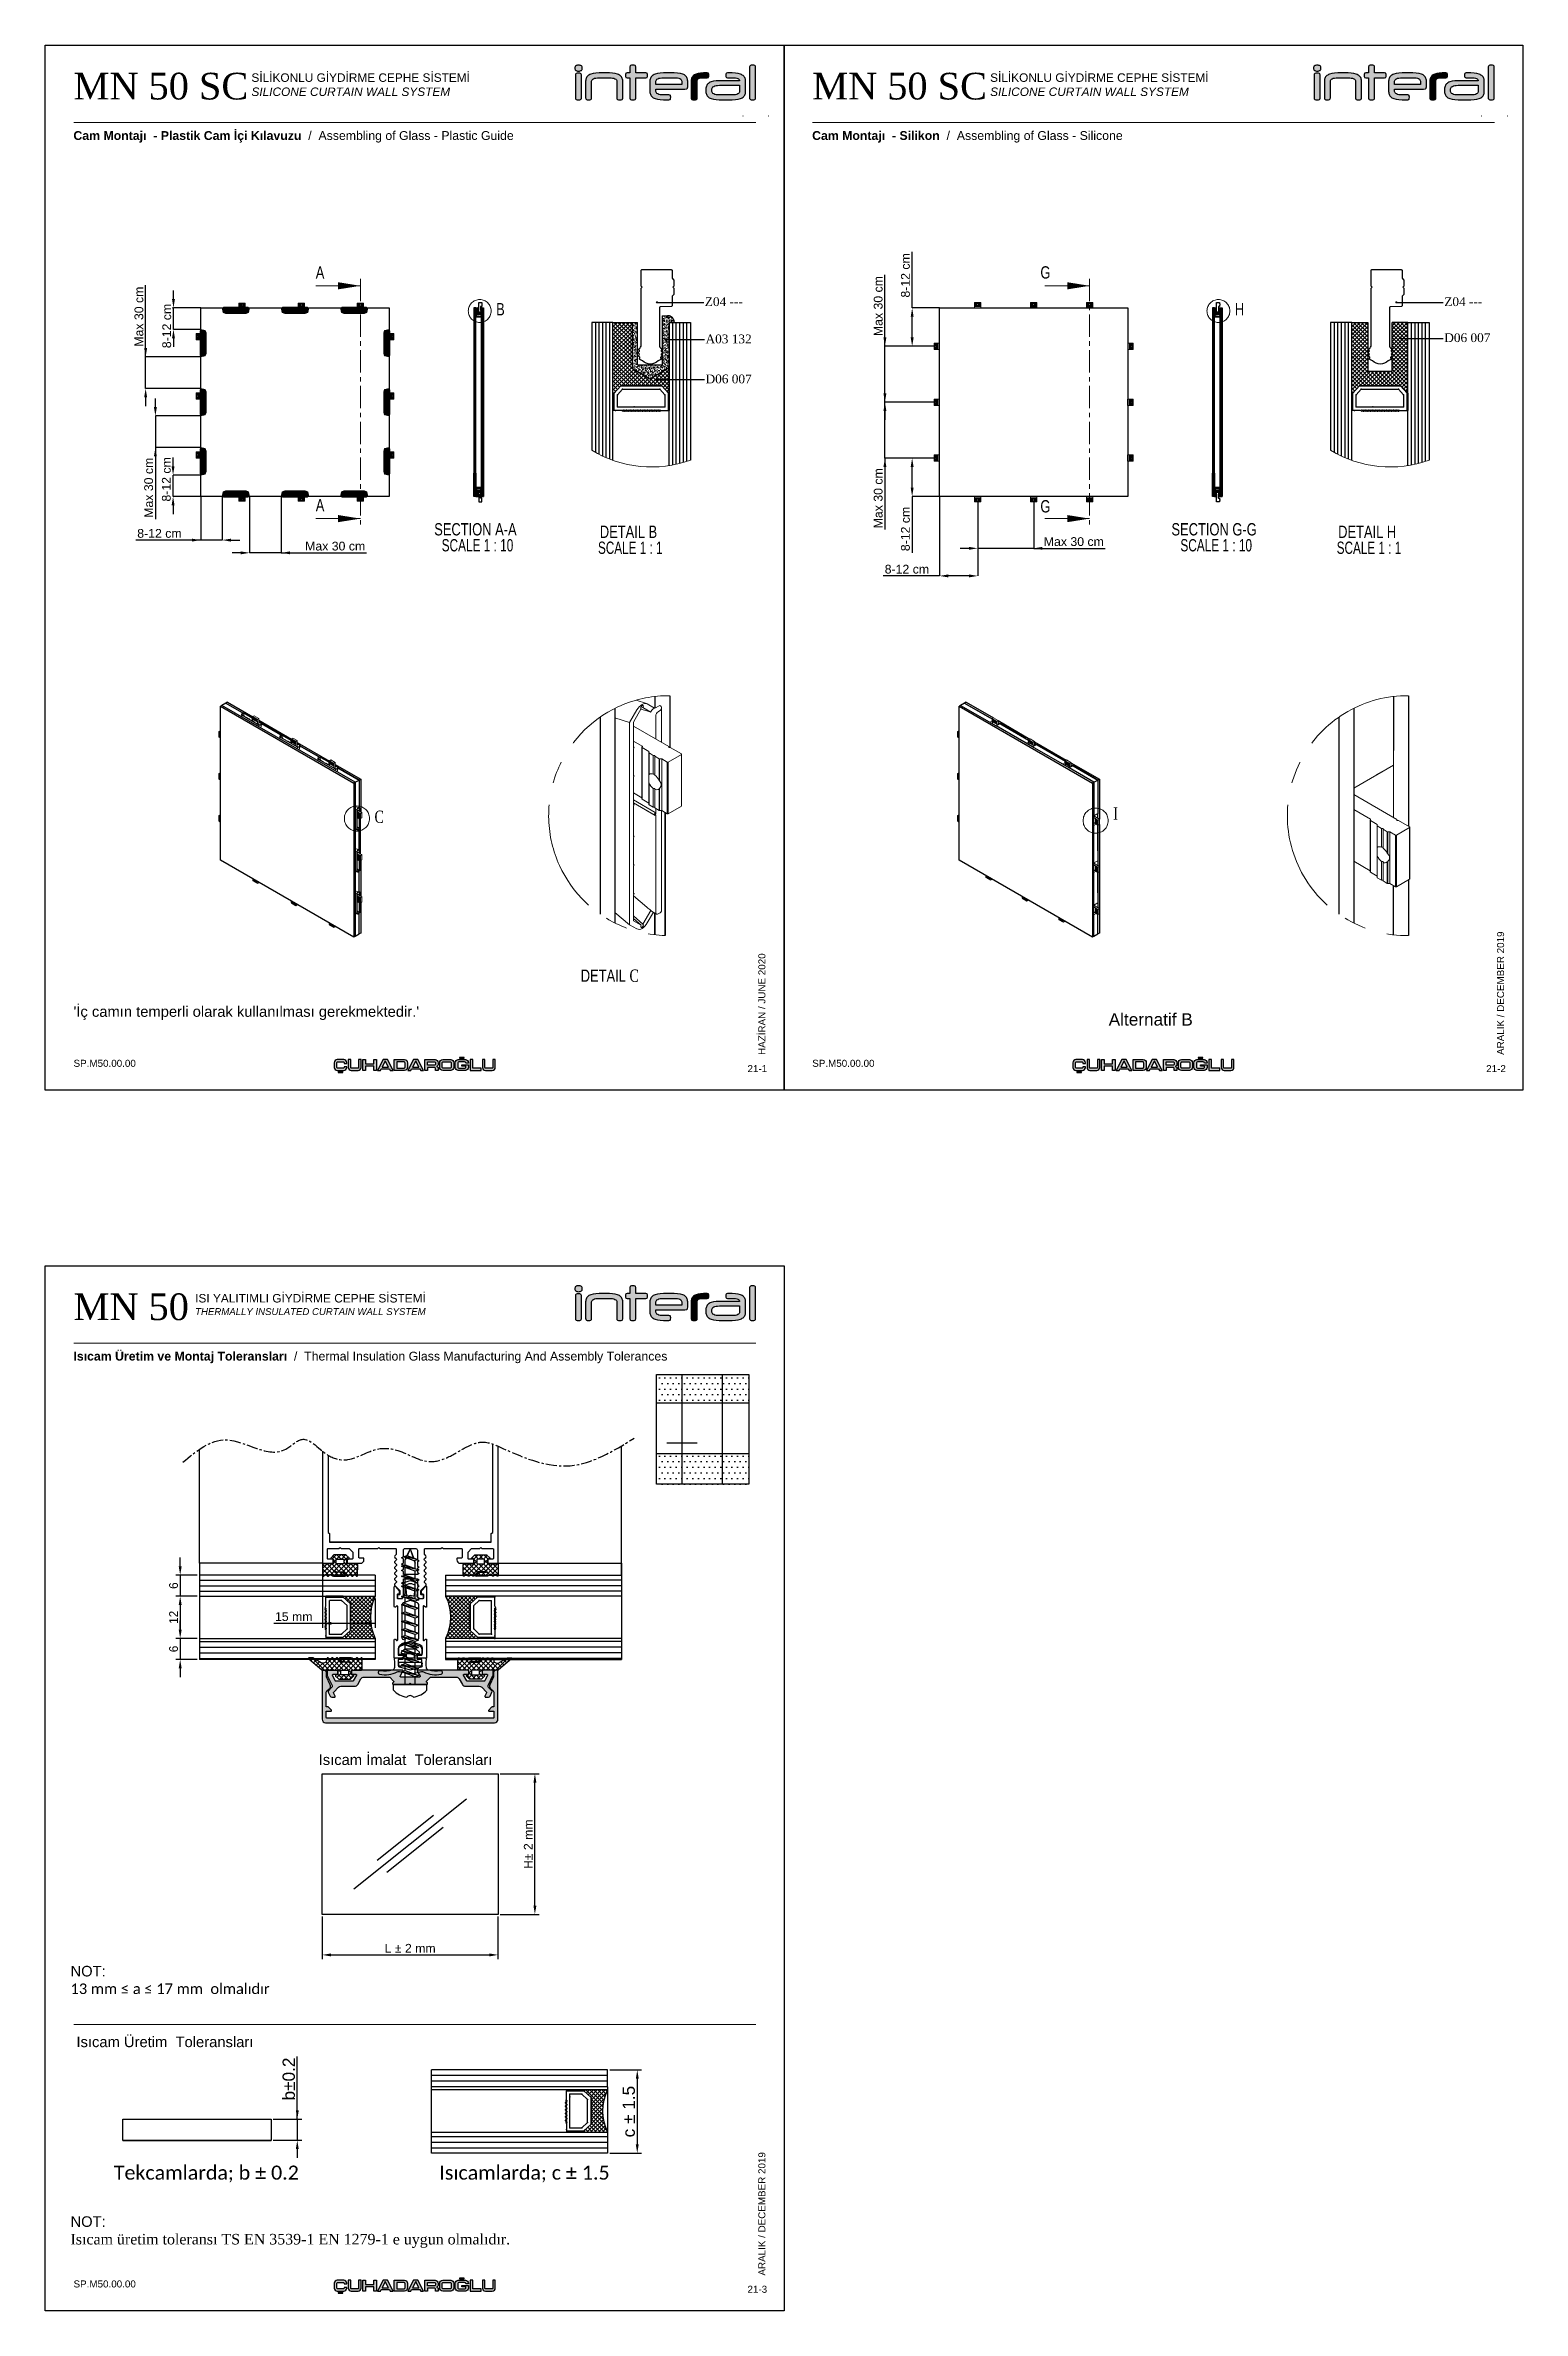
# Model space of a CAD drawing. Header units: millimetres. Extents: x 1489 to 1909, y -347 to 297.
import ezdxf

# ---------------------------------------------------------------- set-up
doc = ezdxf.new("R2010")
doc.units = ezdxf.units.MM
doc.header["$PDSIZE"] = -1
doc.linetypes.add('CENTER', pattern=[10.16, 6.35, -1.27, 1.27, -1.27])
for name, color, linetype in [('aksesuar', 1, 'Continuous'), ('ALUMINIUM', 30, 'Continuous'), ('Antet', 7, 'Continuous'), ('ANTET_K', 179, 'Continuous'), ('PROFIL', 7, 'Continuous'), ('yazı_numara_k', 11, 'Continuous')]:
    doc.layers.add(name, color=color, linetype=linetype)
doc.layers.add('TABLO', color=7, linetype='Continuous', lineweight=15)
doc.styles.add('SLDTEXTSTYLE2', font='TXT', dxfattribs={"width": 0.699367})
doc.styles.add('SLDTEXTSTYLE3', font='TXT', dxfattribs={"width": 0.75})
doc.styles.add('SLDTEXTSTYLE4', font='TXT', dxfattribs={"width": 0.6875})
doc.styles.add('SLDTEXTSTYLE5', font='TXT', dxfattribs={"width": 0.681818})
doc.dimstyles.new('ISO-25', dxfattribs={"dimtxt": 2.5, "dimasz": 2.5, "dimexe": 1.25, "dimexo": 0.625, "dimtad": 1, "dimtxsty": 'Standard', "dimcen": 2.5, "dimadec": 0, "dimazin": 0, "dimtfac": 1, "dimtmove": 0, "dimatfit": 3, "dimfxl": 1, "dimarcsym": 0})
doc.dimstyles.new('ISO-25$0', dxfattribs={"dimtxt": 2.5, "dimasz": 2.5, "dimexe": 1.25, "dimexo": 0.625, "dimtad": 1, "dimtxsty": 'Standard', "dimcen": 2.5, "dimadec": 0, "dimazin": 0, "dimtfac": 1, "dimtmove": 0, "dimatfit": 3, "dimfxl": 1, "dimarcsym": 0})
pattern_1 = [(45, (-809.91414, -1469.5663), (-0.561266, 0.561266), []), (135, (-809.91414, -1469.5663), (-0.561266, -0.561266), [])]

msp = doc.modelspace()

# ---------------------------------------------------------------- texts
at = {"color": 7, "linetype": 'Continuous', "lineweight": 0, "char_height": 3.5, "attachment_point": 1, "style": 'SLDTEXTSTYLE3'}
for s, insert in [('{\\fTimes New Roman|b0|i0|c162|p34;C}', (1582.79, 79.447)), ('{\\fTimes New Roman|b0|i0|c162|p34;I}', (1792.79, 80.372))]:
    msp.add_mtext(s, dxfattribs=dict(at, insert=insert))
at = {"char_height": 2, "width": 44.87301, "attachment_point": 1, "rotation": 90}
for s, insert in [('{\\fArial Unicode MS|b0|i0|c0|p34;{\\C7;HAZİRAN / JUNE 2020}}', (1691.907, 9.986)), ('{\\fArial Unicode MS|b0|i0|c0|p34;{\\C7;ARALIK / DECEMBER 2019}}', (1901.907, 9.986)), ('{\\fArial Unicode MS|b0|i0|c0|p34;{\\C7;ARALIK / DECEMBER 2019}}', (1691.907, -337.014))]:
    msp.add_mtext(s, dxfattribs=dict(at, insert=insert))
at = {"char_height": 2, "width": 4.43689, "attachment_point": 3}
for s, insert in [('{\\fArial Unicode MS|b0|i0|c0|p0;{\\C7;21-1}}', (1694.41, 7.09)), ('{\\fArial Unicode MS|b0|i0|c0|p0;{\\C7;21-2}}', (1904.41, 7.09)), ('{\\fArial Unicode MS|b0|i0|c0|p0;{\\C7;21-3}}', (1694.41, -339.91))]:
    msp.add_mtext(s, dxfattribs=dict(at, insert=insert))
at = {"layer": 'Antet', "attachment_point": 1}
for s, insert, char_height in [('{\\fArial|b0|i0|c0|p34;Alternatif B}', (1791.5, 21.828), 3.5), ('{\\fArial|b0|i0|c162|p34;Isıcam İmalat  Toleransları \\H0.8333x;\\P\\H1.2x;         }', (1566.913, -188.873), 3), ('{\\fArial|b0|i0|c162|p34;NOT:\\P\\fCalibri|b0|i0|c0|p34;13 mm ≤ a ≤ 17 mm \\fCalibri|b0|i0|c162|p34; olmalıdır}', (1496.362, -248.977), 3), ('{\\fArial|b0|i0|c162|p34;Isıcam Üretim  Toleransları \\H0.8333x;\\P\\H1.2x;         }', (1498.051, -269.082), 3), ('{\\fArial|b0|i0|c162|p34;NOT:\\P\\fTimes New Roman Tur|b0|i0|c162|p18;Isıcam üretim toleransı TS EN 3539-1 EN 1279-1 e uygun olmalıdır. }', (1496.362, -320.168), 3)]:
    msp.add_mtext(s, dxfattribs=dict(at, insert=insert, char_height=char_height))
at = {"layer": 'Antet', "color": 0, "char_height": 4, "attachment_point": 1}
for s, insert, width in [('{\\fCalibri|b0|i0|c162|p34;\\C256;Tekcamlarda; b ± 0.2\\fTimes New Roman Tur|b0|i0|c162|p18; }', (1508.673, -305.751), 61.76332), ('{\\fCalibri|b0|i0|c162|p34;\\C256;Isıcamlarda; c ± 1.5\\fTimes New Roman Tur|b0|i0|c162|p18; }', (1601.197, -305.751), 73.55804)]:
    msp.add_mtext(s, dxfattribs=dict(at, insert=insert, width=width))
at = {"layer": 'ANTET_K', "char_height": 2.328, "attachment_point": 1, "style": 'SLDTEXTSTYLE2'}
for insert in [(1687.221, 279.041), (1694.564, 279.041), (1897.221, 279.041), (1897.221, 279.041), (1904.564, 279.041), (1904.564, 279.041)]:
    msp.add_mtext('.', dxfattribs=dict(at, insert=insert))
at = {"layer": 'yazı_numara_k', "color": 7, "char_height": 2.5, "attachment_point": 1}
for s, insert in [('{\\fArial Unicode MS|b1|i0|c162|p34;Cam Montajı  - Plastik Cam İçi Kılavuzu  \\fArial Unicode MS|b0|i0|c162|p34;/  Assembling of Glass - Plastic Guide}', (1497.192, 272.602)), ('{\\fArial Unicode MS|b1|i0|c162|p34;Cam Montajı  - Silikon  \\fArial Unicode MS|b0|i0|c162|p34;/  Assembling of Glass - Silicone}', (1707.192, 272.602)), ('{\\fArial Unicode MS|b1|i0|c162|p34;Isıcam Üretim ve Montaj Toleransları  \\fArial Unicode MS|b0|i0|c162|p34;/  Thermal Insulation Glass Manufacturing And Assembly Tolerances}', (1497.192, -74.398))]:
    msp.add_mtext(s, dxfattribs=dict(at, insert=insert))

# ---------------------------------------------------------------- blocks, each defined once
blk = doc.blocks.new('*D20')
at = {"color": 0, "linetype": 'ByBlock', "lineweight": -2, "ltscale": 0.5, "transparency": 16777216}
for p, q in [((-181.9, 222.34), (-181.9, 238.33)), ((-174.15, 222.34), (-181.9, 222.34)), ((-181.9, 213.94), (-181.9, 219.84)), ((-175.65, 211.44), (-181.9, 211.44))]:
    blk.add_line(p, q, dxfattribs=at)
at = {"color": 0, "transparency": 16777216}
for points in [[(-181.48, 219.84), (-182.31, 219.84), (-181.9, 222.34)], [(-182.31, 213.94), (-181.48, 213.94), (-181.9, 211.44)]]:
    blk.add_solid(points, dxfattribs=at)
at = {"layer": 'Defpoints', "color": 0, "transparency": 16777216}
for p in [(-181.9, 222.34), (-174.15, 222.34), (-175.65, 211.44)]:
    blk.add_point(p, dxfattribs=at)
at = {"color": 0, "transparency": 16777216, "insert": (-183.8, 231.59), "char_height": 2.5, "attachment_point": 5, "rotation": 90}
blk.add_mtext('{\\fArial|b0|i0|c0|p0;8-12 cm}', dxfattribs=at)
blk = doc.blocks.new('*D19')
at = {"color": 0, "linetype": 'ByBlock', "lineweight": -2, "ltscale": 0.5, "transparency": 16777216}
for p, q in [((-175.65, 179.65), (-181.9, 179.65)), ((-181.9, 171.24), (-181.9, 177.15)), ((-174.15, 168.74), (-181.9, 168.74)), ((-181.9, 168.74), (-181.9, 152.75))]:
    blk.add_line(p, q, dxfattribs=at)
at = {"color": 0, "transparency": 16777216}
for points in [[(-181.48, 177.15), (-182.31, 177.15), (-181.9, 179.65)], [(-182.31, 171.24), (-181.48, 171.24), (-181.9, 168.74)]]:
    blk.add_solid(points, dxfattribs=at)
at = {"layer": 'Defpoints', "color": 0, "transparency": 16777216}
for p in [(-181.9, 179.65), (-175.65, 179.65), (-174.15, 168.74)]:
    blk.add_point(p, dxfattribs=at)
at = {"color": 0, "transparency": 16777216, "insert": (-183.8, 159.5), "char_height": 2.5, "attachment_point": 5, "rotation": 90}
blk.add_mtext('{\\fArial|b0|i0|c0|p0;8-12 cm}', dxfattribs=at)
blk = doc.blocks.new('*D3')
at = {"color": 0, "linetype": 'ByBlock', "lineweight": -2, "ltscale": 0.5, "transparency": 16777216}
for p, q in [((-189.64, 198.05), (-189.64, 200.55)), ((-175.65, 195.55), (-189.64, 195.55)), ((-189.64, 179.65), (-189.64, 195.55)), ((-181.9, 179.65), (-189.64, 179.65)), ((-189.64, 179.65), (-189.64, 159.32)), ((-189.64, 177.15), (-189.64, 174.65))]:
    blk.add_line(p, q, dxfattribs=at)
at = {"color": 0, "transparency": 16777216}
for points in [[(-190.06, 198.05), (-189.23, 198.05), (-189.64, 195.55)], [(-189.23, 177.15), (-190.06, 177.15), (-189.64, 179.65)]]:
    blk.add_solid(points, dxfattribs=at)
at = {"layer": 'Defpoints', "color": 0, "transparency": 16777216}
for p in [(-189.64, 195.55), (-175.65, 195.55), (-181.9, 179.65)]:
    blk.add_point(p, dxfattribs=at)
at = {"color": 0, "transparency": 16777216, "insert": (-191.55, 168.23), "char_height": 2.5, "attachment_point": 5, "rotation": 90}
blk.add_mtext('{\\fArial|b0|i0|c0|p0;Max 30 cm}', dxfattribs=at)
blk = doc.blocks.new('*D4')
at = {"color": 0, "linetype": 'ByBlock', "lineweight": -2, "ltscale": 0.5, "transparency": 16777216}
for p, q in [((-189.64, 211.44), (-189.64, 231.77)), ((-189.64, 213.94), (-189.64, 216.44)), ((-181.9, 211.44), (-189.64, 211.44)), ((-189.64, 195.55), (-189.64, 211.44)), ((-175.65, 195.55), (-189.64, 195.55)), ((-189.64, 193.05), (-189.64, 190.55))]:
    blk.add_line(p, q, dxfattribs=at)
at = {"color": 0, "transparency": 16777216}
for points in [[(-190.06, 213.94), (-189.23, 213.94), (-189.64, 211.44)], [(-189.23, 193.05), (-190.06, 193.05), (-189.64, 195.55)]]:
    blk.add_solid(points, dxfattribs=at)
at = {"layer": 'Defpoints', "color": 0, "transparency": 16777216}
for p in [(-189.64, 211.44), (-181.9, 211.44), (-175.65, 195.55)]:
    blk.add_point(p, dxfattribs=at)
at = {"color": 0, "transparency": 16777216, "insert": (-191.55, 222.86), "char_height": 2.5, "attachment_point": 5, "rotation": 90}
blk.add_mtext('{\\fArial|b0|i0|c0|p0;Max 30 cm}', dxfattribs=at)
blk = doc.blocks.new('*D22')
at = {"color": 0, "linetype": 'ByBlock', "lineweight": -2, "ltscale": 0.5, "transparency": 16777216}
for p, q in [((-174.15, 168.74), (-174.15, 146.16)), ((-163.25, 167.24), (-163.25, 146.16)), ((-174.15, 146.16), (-190.14, 146.16)), ((-165.75, 146.16), (-171.65, 146.16))]:
    blk.add_line(p, q, dxfattribs=at)
at = {"color": 0, "transparency": 16777216}
for points in [[(-171.65, 146.58), (-171.65, 145.74), (-174.15, 146.16)], [(-165.75, 145.74), (-165.75, 146.58), (-163.25, 146.16)]]:
    blk.add_solid(points, dxfattribs=at)
at = {"layer": 'Defpoints', "color": 0, "transparency": 16777216}
for p in [(-174.15, 168.74), (-163.25, 167.24), (-174.15, 146.16)]:
    blk.add_point(p, dxfattribs=at)
at = {"color": 0, "transparency": 16777216, "insert": (-183.39, 148.06), "char_height": 2.5, "attachment_point": 5}
blk.add_mtext('{\\fArial|b0|i0|c0|p0;8-12 cm}', dxfattribs=at)
blk = doc.blocks.new('*D21')
at = {"color": 0, "linetype": 'ByBlock', "lineweight": -2, "ltscale": 0.5, "transparency": 16777216}
for p, q in [((-163.25, 167.24), (-163.25, 154)), ((-147.35, 167.24), (-147.35, 154)), ((-165.75, 154), (-168.25, 154)), ((-147.35, 154), (-163.25, 154)), ((-147.35, 154), (-127.02, 154)), ((-144.85, 154), (-142.35, 154))]:
    blk.add_line(p, q, dxfattribs=at)
at = {"color": 0, "transparency": 16777216}
for points in [[(-165.75, 153.59), (-165.75, 154.42), (-163.25, 154)], [(-144.85, 154.42), (-144.85, 153.59), (-147.35, 154)]]:
    blk.add_solid(points, dxfattribs=at)
at = {"layer": 'Defpoints', "color": 0, "transparency": 16777216}
for p in [(-163.25, 167.24), (-147.35, 167.24), (-163.25, 154)]:
    blk.add_point(p, dxfattribs=at)
at = {"color": 0, "transparency": 16777216, "insert": (-135.94, 155.9), "char_height": 2.5, "attachment_point": 5}
blk.add_mtext('{\\fArial|b0|i0|c0|p0;Max 30 cm}', dxfattribs=at)
blk = doc.blocks.new('d.1.a.')
at = {"layer": 'aksesuar'}
h = blk.add_hatch(dxfattribs=at)
h.set_pattern_fill('ANSI37', color=0, scale=0.025, angle=180, style=0)
h.set_pattern_definition([(135, (799.69049, -255.61528), (0.056126601, 0.056126601), []), (45, (799.69049, -255.61528), (0.056126601, -0.056126601), [])])
h.paths.add_polyline_path([(-94.76, 222.34), (-94.32, 222.34), (-94.32, 220.33), (-94.34, 220.33), (-94.53, 220.54), (-95.7, 220.54), (-95.89, 220.32), (-95.92, 220.32), (-95.92, 222.34), (-95.46, 222.34), (-95.46, 220.96), (-95.46, 220.95), (-94.76, 220.95)])
h = blk.add_hatch(dxfattribs=at)
h.set_pattern_fill('ANSI37', color=0, scale=0.025, angle=180, style=0)
h.set_pattern_definition([(225, (799.69049, 646.6975), (0.056126601, -0.056126601), []), (315, (799.69049, 646.6975), (0.056126601, 0.056126601), [])])
h.paths.add_polyline_path([(-94.76, 168.74), (-94.32, 168.74), (-94.32, 170.75), (-94.34, 170.75), (-94.53, 170.54), (-95.7, 170.54), (-95.89, 170.76), (-95.92, 170.76), (-95.92, 168.74), (-95.46, 168.74), (-95.46, 170.12), (-95.46, 170.13), (-94.76, 170.13)])
at = {"color": 255}
for p, q in [((-95.92, 219.84), (-95.92, 220.32)), ((-95.92, 171.24), (-95.92, 170.76))]:
    blk.add_line(p, q, dxfattribs=at)
at = {"color": 252, "linetype": 'Continuous'}
blk.add_lwpolyline([(-94.83, 222.78, 0.407592), (-94.85, 222.76), (-94.85, 221.66, -0.04303), (-94.82, 221.62, 0.150328), (-94.81, 221.61), (-94.79, 221.59, -0.414214), (-94.78, 221.57), (-94.8, 221.54, 0.355756), (-94.79, 221.52), (-94.77, 221.5, -0.414214), (-94.77, 221.47), (-94.79, 221.45, 0.355756), (-94.79, 221.42), (-94.78, 221.4, -0.414214), (-94.78, 221.38), (-94.81, 221.36, 0.355756), (-94.81, 221.33), (-94.8, 221.31, -0.414214), (-94.81, 221.28), (-94.88, 221.25, -0.411835), (-95.33, 221.25), (-95.4, 221.28, -0.414214), (-95.41, 221.31), (-95.4, 221.33, 0.355756), (-95.41, 221.36), (-95.43, 221.38, -0.414214), (-95.44, 221.4), (-95.42, 221.42, 0.355756), (-95.42, 221.45), (-95.44, 221.47, -0.414214), (-95.44, 221.5), (-95.42, 221.52, 0.355756), (-95.42, 221.54), (-95.43, 221.57, -0.414214), (-95.43, 221.59), (-95.4, 221.61, 0.150328), (-95.39, 221.62, -0.04303), (-95.37, 221.66), (-95.37, 223.31), (-95.34, 223.34), (-95.37, 223.37), (-95.37, 223.82, -0.414214), (-95.35, 223.84), (-94.51, 223.84, -0.414214), (-94.49, 223.82), (-94.49, 223.6), (-94.44, 223.55, -0.198912), (-94.44, 223.54), (-94.44, 223.37), (-94.47, 223.34), (-94.44, 223.31), (-94.44, 223.14, -0.198912), (-94.44, 223.13), (-94.49, 223.08), (-94.49, 222.81, -0.407592), (-94.51, 222.79)], format="xyb", close=True, dxfattribs=at)
at = {"color": 252}
blk.add_lwpolyline([(-94.89, 169.83), (-94.82, 169.8, -0.414214), (-94.81, 169.77), (-94.82, 169.75, 0.355756), (-94.82, 169.72), (-94.79, 169.71, -0.414214), (-94.79, 169.68), (-94.81, 169.66, 0.355756), (-94.8, 169.63), (-94.78, 169.61, -0.414214), (-94.79, 169.58), (-94.8, 169.57, 0.355756), (-94.81, 169.54), (-94.79, 169.51, -0.414214), (-94.8, 169.49), (-94.82, 169.47, 0.150328), (-94.83, 169.46, -0.04303), (-94.86, 169.42), (-94.86, 168.35, 0.406931), (-94.76, 168.25), (-94.5, 168.24, -0.315299), (-94.49, 168.22), (-94.49, 167.93), (-94.44, 167.89, -0.198912), (-94.44, 167.87), (-94.44, 167.77), (-94.47, 167.74), (-94.44, 167.71), (-94.44, 167.61, -0.198912), (-94.44, 167.59), (-94.49, 167.55), (-94.49, 167.26, -0.414214), (-94.51, 167.24), (-95.36, 167.24, -0.414214), (-95.38, 167.26), (-95.38, 167.71), (-95.35, 167.74), (-95.38, 167.77), (-95.38, 169.42, -0.04303), (-95.41, 169.46, 0.150328), (-95.42, 169.47), (-95.44, 169.49, -0.414214), (-95.45, 169.51), (-95.43, 169.54, 0.355756), (-95.43, 169.57), (-95.45, 169.58, -0.414214), (-95.46, 169.61), (-95.43, 169.63, 0.355756), (-95.43, 169.66), (-95.45, 169.68, -0.414214), (-95.44, 169.71), (-95.42, 169.72, 0.355756), (-95.41, 169.75), (-95.42, 169.77, -0.414214), (-95.42, 169.8), (-95.34, 169.83, -0.411835)], format="xyb", close=True, dxfattribs=at)
at = {"color": 0, "linetype": 'CENTER', "lineweight": 0, "ltscale": 5}
blk.add_circle((-94.83, 221.48), 3.25, dxfattribs=at)
at = {"color": 255, "linetype": 'Continuous'}
for p in [(-95.92, 219.84), (-95.84, 219.84), (-95.84, 219.84), (-94.44, 220.28), (-95.92, 171.24), (-95.84, 171.24), (-95.84, 171.24)]:
    blk.add_point(p, dxfattribs=at)
at = {"layer": 'aksesuar', "color": 140}
for p, q in [((-96.42, 222.34), (-96.42, 168.74)), ((-96.32, 222.34), (-96.32, 168.74)), ((-96.22, 222.34), (-96.22, 168.74)), ((-96.12, 222.34), (-96.12, 168.74)), ((-96.02, 222.34), (-96.02, 168.74)), ((-95.92, 220.32), (-95.89, 220.32)), ((-95.89, 220.32), (-95.7, 220.54)), ((-95.7, 220.54), (-95.89, 220.32)), ((-95.7, 220.54), (-94.53, 220.54)), ((-94.53, 220.54), (-95.7, 220.54)), ((-95.65, 220.44), (-94.59, 220.44)), ((-94.34, 220.33), (-94.53, 220.54)), ((-94.34, 220.33), (-94.32, 220.33)), ((-93.72, 222.34), (-93.72, 168.74)), ((-96.52, 168.74), (-96.52, 175.4)), ((-96.42, 168.74), (-96.42, 175.4)), ((-96.32, 168.74), (-96.32, 175.4)), ((-96.22, 168.74), (-96.22, 175.4)), ((-96.12, 168.74), (-96.12, 175.4)), ((-96.02, 168.74), (-96.02, 175.4)), ((-95.92, 168.74), (-96.52, 168.74)), ((-95.92, 170.76), (-95.89, 170.76)), ((-95.46, 168.74), (-95.92, 168.74)), ((-95.89, 170.76), (-95.7, 170.54)), ((-95.7, 170.54), (-95.89, 170.76)), ((-95.79, 170.8), (-95.65, 170.64)), ((-95.7, 170.54), (-94.53, 170.54)), ((-94.53, 170.54), (-95.7, 170.54)), ((-95.65, 170.64), (-94.59, 170.64)), ((-94.59, 170.64), (-94.44, 170.8)), ((-94.34, 170.75), (-94.53, 170.54)), ((-94.48, 168.74), (-94.5, 168.74)), ((-94.43, 168.74), (-94.43, 168.74)), ((-94.34, 170.75), (-94.32, 170.75)), ((-93.72, 168.74), (-94.32, 168.74)), ((-94.23, 168.74), (-94.31, 168.74)), ((-94.25, 168.74), (-94.23, 168.74))]:
    blk.add_line(p, q, dxfattribs=at)
at = {"layer": 'aksesuar', "color": 255}
for p, q in [((-95.89, 219.84), (-95.89, 220.32)), ((-95.67, 219.84), (-95.89, 219.84)), ((-95.79, 220.28), (-95.65, 220.44)), ((-95.79, 219.94), (-95.79, 220.28)), ((-95.79, 219.94), (-94.44, 219.94)), ((-95.67, 219.84), (-95.66, 219.83)), ((-95.61, 219.83), (-95.61, 219.84)), ((-95.57, 219.84), (-95.56, 219.83)), ((-95.51, 219.83), (-95.51, 219.84)), ((-95.47, 219.84), (-95.46, 219.83)), ((-95.41, 219.83), (-95.41, 219.84)), ((-95.37, 219.84), (-95.36, 219.83)), ((-95.31, 219.83), (-95.31, 219.84)), ((-95.27, 219.84), (-95.26, 219.83)), ((-95.21, 219.83), (-95.21, 219.84)), ((-95.17, 219.84), (-95.16, 219.83)), ((-95.11, 219.83), (-95.11, 219.84)), ((-95.07, 219.84), (-95.06, 219.83)), ((-95.07, 219.84), (-95.06, 219.83)), ((-95.01, 219.83), (-95.01, 219.84)), ((-95.01, 219.83), (-95.01, 219.84)), ((-94.97, 219.84), (-94.96, 219.83)), ((-94.97, 219.84), (-94.96, 219.83)), ((-94.91, 219.83), (-94.91, 219.84)), ((-94.91, 219.83), (-94.91, 219.84)), ((-94.87, 219.84), (-94.86, 219.83)), ((-94.81, 219.83), (-94.81, 219.84)), ((-94.77, 219.84), (-94.76, 219.83)), ((-94.71, 219.83), (-94.71, 219.84)), ((-94.67, 219.84), (-94.66, 219.83)), ((-94.61, 219.83), (-94.61, 219.84)), ((-94.59, 220.44), (-94.44, 220.28)), ((-94.57, 219.84), (-94.34, 219.84)), ((-94.44, 220.28), (-94.44, 219.94)), ((-94.34, 219.84), (-94.34, 220.33)), ((-95.67, 171.24), (-95.89, 171.24)), ((-95.89, 171.24), (-95.89, 170.76)), ((-95.79, 171.14), (-95.79, 170.8)), ((-95.79, 171.14), (-94.44, 171.14)), ((-95.67, 171.24), (-95.66, 171.25)), ((-95.61, 171.25), (-95.61, 171.25)), ((-95.57, 171.24), (-95.56, 171.25)), ((-95.51, 171.25), (-95.51, 171.25)), ((-95.47, 171.24), (-95.46, 171.25)), ((-95.41, 171.25), (-95.41, 171.25)), ((-95.37, 171.24), (-95.36, 171.25)), ((-95.31, 171.25), (-95.31, 171.25)), ((-95.27, 171.24), (-95.26, 171.25)), ((-95.21, 171.25), (-95.21, 171.25)), ((-95.17, 171.24), (-95.16, 171.25)), ((-95.11, 171.25), (-95.11, 171.25)), ((-95.07, 171.24), (-95.06, 171.25)), ((-95.07, 171.24), (-95.06, 171.25)), ((-95.01, 171.25), (-95.01, 171.25)), ((-95.01, 171.25), (-95.01, 171.25)), ((-94.97, 171.24), (-94.96, 171.25)), ((-94.97, 171.24), (-94.96, 171.25)), ((-94.91, 171.25), (-94.91, 171.25)), ((-94.91, 171.25), (-94.91, 171.25)), ((-94.87, 171.24), (-94.86, 171.25)), ((-94.81, 171.25), (-94.81, 171.25)), ((-94.77, 171.24), (-94.76, 171.25)), ((-94.71, 171.25), (-94.71, 171.25)), ((-94.67, 171.24), (-94.66, 171.25)), ((-94.61, 171.25), (-94.61, 171.25)), ((-94.57, 171.24), (-94.34, 171.24)), ((-94.44, 170.8), (-94.44, 171.14)), ((-94.34, 171.24), (-94.34, 170.75))]:
    blk.add_line(p, q, dxfattribs=at)
at = {"layer": 'aksesuar', "color": 140}
for points in [[(-96.52, 222.34), (-96.52, 168.74)], [(-96.52, 222.34), (-96.52, 168.74)], [(-95.92, 222.34), (-96.52, 222.34), (-96.52, 168.74)], [(-95.92, 168.74), (-95.92, 222.34)], [(-94.76, 222.34), (-94.32, 222.34), (-94.32, 220.33), (-94.34, 220.33), (-94.53, 220.54), (-95.7, 220.54), (-95.89, 220.32), (-95.92, 220.32), (-95.92, 222.34), (-95.46, 222.34), (-95.46, 220.96), (-95.46, 220.95), (-94.76, 220.95), (-94.76, 222.34)], [(-94.76, 222.34), (-94.76, 220.95), (-95.46, 220.95), (-95.46, 222.34)], [(-94.32, 168.74), (-94.32, 222.34)], [(-94.32, 168.74), (-94.32, 222.34)], [(-94.32, 222.34), (-93.72, 222.34), (-93.72, 168.74)], [(-94.22, 168.74), (-94.22, 222.34)], [(-94.12, 168.74), (-94.12, 222.34)], [(-94.02, 168.74), (-94.02, 222.34)], [(-93.92, 168.74), (-93.92, 222.34)], [(-93.82, 168.74), (-93.82, 222.34)], [(-93.72, 222.34), (-93.72, 168.74)], [(-93.72, 222.34), (-93.72, 168.74)], [(-96.52, 168.74), (-96.52, 175.4)], [(-96.52, 168.74), (-96.52, 175.4)], [(-95.92, 168.74), (-96.52, 168.74), (-96.52, 175.4)], [(-95.92, 175.4), (-95.92, 168.74)], [(-94.32, 175.4), (-94.32, 168.74)], [(-94.32, 175.4), (-94.32, 168.74)], [(-94.32, 168.74), (-93.72, 168.74), (-93.72, 175.4)], [(-94.22, 175.4), (-94.22, 168.74)], [(-94.12, 175.4), (-94.12, 168.74)], [(-94.02, 175.4), (-94.02, 168.74)], [(-93.92, 175.4), (-93.92, 168.74)], [(-93.82, 175.4), (-93.82, 168.74)], [(-93.72, 168.74), (-93.72, 175.4)], [(-93.72, 168.74), (-93.72, 175.4)], [(-94.76, 168.74), (-94.32, 168.74), (-94.32, 170.75), (-94.34, 170.75), (-94.53, 170.54), (-95.7, 170.54), (-95.89, 170.76), (-95.92, 170.76), (-95.92, 168.74), (-95.46, 168.74), (-95.46, 170.12), (-95.46, 170.13), (-94.76, 170.13), (-94.76, 168.74)], [(-94.76, 168.74), (-94.76, 170.13), (-95.46, 170.13), (-95.46, 168.74)]]:
    blk.add_lwpolyline(points, dxfattribs=at)
at = {"layer": 'aksesuar', "color": 255}
for centre, start, end in [((-95.63, 219.85), 226.46013, 315.03615), ((-95.58, 219.82), 52.16869, 135.03615), ((-95.53, 219.85), 226.46013, 315.03615), ((-95.48, 219.82), 52.16869, 135.03615), ((-95.43, 219.85), 226.46013, 315.03615), ((-95.38, 219.82), 52.16869, 135.03615), ((-95.33, 219.85), 226.46013, 315.03615), ((-95.28, 219.82), 52.16869, 135.03615), ((-95.23, 219.85), 226.46013, 315.03615), ((-95.18, 219.82), 52.16869, 135.03615), ((-95.13, 219.85), 226.46013, 315.03615), ((-95.08, 219.82), 52.16869, 135.03615), ((-95.03, 219.85), 226.46013, 315.03615), ((-95.03, 219.85), 226.46013, 315.03615), ((-94.98, 219.82), 52.16869, 135.03615), ((-94.98, 219.82), 52.16869, 135.03615), ((-94.93, 219.85), 226.46013, 315.03615), ((-94.93, 219.85), 226.46013, 315.03615), ((-94.88, 219.82), 52.16869, 135.03615), ((-94.88, 219.82), 52.16869, 135.03615), ((-94.83, 219.85), 226.46013, 315.03615), ((-94.78, 219.82), 52.16869, 135.03615), ((-94.73, 219.85), 226.46013, 315.03615), ((-94.68, 219.82), 52.16869, 135.03615), ((-94.63, 219.85), 226.46013, 315.03615), ((-94.58, 219.82), 52.16869, 135.03615), ((-95.63, 171.23), 44.96385, 133.53987), ((-95.58, 171.27), 224.96385, 307.83131), ((-95.53, 171.23), 44.96385, 133.53987), ((-95.48, 171.27), 224.96385, 307.83131), ((-95.43, 171.23), 44.96385, 133.53987), ((-95.38, 171.27), 224.96385, 307.83131), ((-95.33, 171.23), 44.96385, 133.53987), ((-95.28, 171.27), 224.96385, 307.83131), ((-95.23, 171.23), 44.96385, 133.53987), ((-95.18, 171.27), 224.96385, 307.83131), ((-95.13, 171.23), 44.96385, 133.53987), ((-95.08, 171.27), 224.96385, 307.83131), ((-95.03, 171.23), 44.96385, 133.53987), ((-95.03, 171.23), 44.96385, 133.53987), ((-94.98, 171.27), 224.96385, 307.83131), ((-94.98, 171.27), 224.96385, 307.83131), ((-94.93, 171.23), 44.96385, 133.53987), ((-94.93, 171.23), 44.96385, 133.53987), ((-94.88, 171.27), 224.96385, 307.83131), ((-94.88, 171.27), 224.96385, 307.83131), ((-94.83, 171.23), 44.96385, 133.53987), ((-94.78, 171.27), 224.96385, 307.83131), ((-94.73, 171.23), 44.96385, 133.53987), ((-94.68, 171.27), 224.96385, 307.83131), ((-94.63, 171.23), 44.96385, 133.53987), ((-94.58, 171.27), 224.96385, 307.83131)]:
    blk.add_arc(centre, 0.03, start, end, dxfattribs=at)
at = {"layer": 'aksesuar', "color": 140}
for p in [(-95.92, 220.32), (-95.92, 220.32), (-95.7, 220.54), (-95.7, 220.54), (-95.65, 220.44), (-95.65, 220.44), (-94.59, 220.44), (-95.92, 170.76), (-95.92, 170.76), (-95.79, 170.8), (-95.7, 170.54), (-95.7, 170.54), (-95.65, 170.64), (-95.65, 170.64), (-94.59, 170.64), (-94.44, 170.8)]:
    blk.add_point(p, dxfattribs=at)
at = {"layer": 'aksesuar', "color": 255}
for p in [(-95.79, 220.28), (-95.79, 219.94), (-95.63, 219.85), (-95.63, 219.85), (-95.63, 219.85), (-95.63, 219.85), (-95.61, 219.84), (-95.61, 219.84), (-95.61, 219.83), (-95.61, 219.83), (-95.58, 219.82), (-95.58, 219.82), (-95.58, 219.82), (-95.58, 219.82), (-95.57, 219.84), (-95.57, 219.84), (-95.56, 219.83), (-95.56, 219.83), (-95.53, 219.85), (-95.53, 219.85), (-95.53, 219.85), (-95.53, 219.85), (-95.53, 219.85), (-95.53, 219.85), (-95.53, 219.85), (-95.53, 219.85), (-95.51, 219.84), (-95.51, 219.84), (-95.51, 219.83), (-95.51, 219.83), (-95.48, 219.82), (-95.48, 219.82), (-95.48, 219.82), (-95.48, 219.82), (-95.47, 219.84), (-95.47, 219.84), (-95.46, 219.83), (-95.46, 219.83), (-95.43, 219.85), (-95.43, 219.85), (-95.43, 219.85), (-95.43, 219.85), (-95.43, 219.85), (-95.43, 219.85), (-95.43, 219.85), (-95.43, 219.85), (-95.41, 219.84), (-95.41, 219.84), (-95.41, 219.83), (-95.41, 219.83), (-95.38, 219.82), (-95.38, 219.82), (-95.38, 219.82), (-95.38, 219.82), (-95.37, 219.84), (-95.37, 219.84), (-95.36, 219.83), (-95.36, 219.83), (-95.33, 219.85), (-95.33, 219.85), (-95.33, 219.85), (-95.33, 219.85), (-95.32, 219.94), (-95.31, 219.84), (-95.31, 219.84), (-95.31, 219.83), (-95.31, 219.83), (-95.28, 219.82), (-95.28, 219.82), (-95.27, 219.84), (-95.27, 219.84), (-95.26, 219.83), (-95.26, 219.83), (-95.23, 219.85), (-95.23, 219.85), (-95.23, 219.85), (-95.23, 219.85), (-95.21, 219.84), (-95.21, 219.84), (-95.21, 219.83), (-95.21, 219.83), (-95.18, 219.82), (-95.18, 219.82), (-95.18, 219.82), (-95.18, 219.82), (-95.17, 219.84), (-95.17, 219.84), (-95.16, 219.83), (-95.16, 219.83), (-95.13, 219.85), (-95.13, 219.85), (-95.13, 219.85), (-95.13, 219.85), (-95.11, 219.84), (-95.11, 219.84), (-95.11, 219.83), (-95.11, 219.83), (-95.08, 219.82), (-95.08, 219.82), (-95.08, 219.82), (-95.08, 219.82), (-95.07, 219.84), (-95.07, 219.84), (-95.07, 219.84), (-95.06, 219.83), (-95.06, 219.83), (-95.06, 219.83), (-95.03, 219.85), (-95.03, 219.85), (-95.03, 219.85), (-95.03, 219.85), (-95.03, 219.85), (-95.03, 219.85), (-95.03, 219.85), (-95.01, 219.84), (-95.01, 219.84), (-95.01, 219.84), (-95.01, 219.83), (-95.01, 219.83), (-95.01, 219.83), (-94.98, 219.82), (-94.98, 219.82), (-94.98, 219.82), (-94.98, 219.82), (-94.98, 219.82), (-94.98, 219.82), (-94.98, 219.82), (-94.97, 219.84), (-94.97, 219.84), (-94.97, 219.84), (-94.96, 219.83), (-94.96, 219.83), (-94.96, 219.83), (-94.93, 219.85), (-94.93, 219.85), (-94.93, 219.85), (-94.93, 219.85), (-94.93, 219.85), (-94.93, 219.85), (-94.93, 219.85), (-94.91, 219.84), (-94.91, 219.84), (-94.91, 219.84), (-94.91, 219.83), (-94.91, 219.83), (-94.91, 219.83), (-94.88, 219.82), (-94.88, 219.82), (-94.88, 219.82), (-94.88, 219.82), (-94.88, 219.82), (-94.88, 219.82), (-94.88, 219.82), (-94.87, 219.84), (-94.87, 219.84), (-94.87, 219.84), (-94.86, 219.83), (-94.86, 219.83), (-94.83, 219.85), (-94.83, 219.85), (-94.83, 219.85), (-94.83, 219.85), (-94.81, 219.84), (-94.81, 219.84), (-94.81, 219.83), (-94.81, 219.83), (-94.78, 219.82), (-94.78, 219.82), (-94.77, 219.84), (-94.77, 219.84), (-94.76, 219.83), (-94.76, 219.83), (-94.73, 219.85), (-94.73, 219.85), (-94.71, 219.84), (-94.71, 219.84), (-94.71, 219.83), (-94.71, 219.83), (-94.68, 219.82), (-94.68, 219.82), (-94.67, 219.84), (-94.67, 219.84), (-94.66, 219.83), (-94.66, 219.83), (-94.63, 219.85), (-94.63, 219.85), (-94.61, 219.84), (-94.61, 219.84), (-94.61, 219.83), (-94.61, 219.83), (-94.58, 219.82), (-94.58, 219.82), (-94.57, 219.84), (-94.57, 219.84), (-94.44, 219.94), (-95.79, 171.14), (-95.63, 171.23), (-95.63, 171.23), (-95.63, 171.23), (-95.63, 171.23), (-95.61, 171.25), (-95.61, 171.25), (-95.61, 171.25), (-95.61, 171.25), (-95.58, 171.27), (-95.58, 171.27), (-95.58, 171.27), (-95.58, 171.27), (-95.57, 171.24), (-95.57, 171.24), (-95.56, 171.25), (-95.56, 171.25), (-95.53, 171.23), (-95.53, 171.23), (-95.53, 171.23), (-95.53, 171.23), (-95.53, 171.23), (-95.53, 171.23), (-95.53, 171.23), (-95.53, 171.23), (-95.51, 171.25), (-95.51, 171.25), (-95.51, 171.25), (-95.51, 171.25), (-95.48, 171.27), (-95.48, 171.27), (-95.48, 171.27), (-95.48, 171.27), (-95.47, 171.24), (-95.47, 171.24), (-95.46, 171.25), (-95.46, 171.25), (-95.43, 171.23), (-95.43, 171.23), (-95.43, 171.23), (-95.43, 171.23), (-95.43, 171.23), (-95.43, 171.23), (-95.43, 171.23), (-95.43, 171.23), (-95.41, 171.25), (-95.41, 171.25), (-95.41, 171.25), (-95.41, 171.25), (-95.38, 171.27), (-95.38, 171.27), (-95.38, 171.27), (-95.38, 171.27), (-95.37, 171.24), (-95.37, 171.24), (-95.36, 171.25), (-95.36, 171.25), (-95.33, 171.23), (-95.33, 171.23), (-95.33, 171.23), (-95.33, 171.23), (-95.32, 171.14), (-95.31, 171.25), (-95.31, 171.25), (-95.31, 171.25), (-95.31, 171.25), (-95.28, 171.27), (-95.28, 171.27), (-95.27, 171.24), (-95.27, 171.24), (-95.26, 171.25), (-95.26, 171.25), (-95.23, 171.23), (-95.23, 171.23), (-95.23, 171.23), (-95.23, 171.23), (-95.21, 171.25), (-95.21, 171.25), (-95.21, 171.25), (-95.21, 171.25), (-95.18, 171.27), (-95.18, 171.27), (-95.18, 171.27), (-95.18, 171.27), (-95.17, 171.24), (-95.17, 171.24), (-95.16, 171.25), (-95.16, 171.25), (-95.13, 171.23), (-95.13, 171.23), (-95.13, 171.23), (-95.13, 171.23), (-95.11, 171.25), (-95.11, 171.25), (-95.11, 171.25), (-95.11, 171.25), (-95.08, 171.27), (-95.08, 171.27), (-95.08, 171.27), (-95.08, 171.27), (-95.07, 171.24), (-95.07, 171.24), (-95.07, 171.24), (-95.06, 171.25), (-95.06, 171.25), (-95.06, 171.25), (-95.03, 171.23), (-95.03, 171.23), (-95.03, 171.23), (-95.03, 171.23), (-95.03, 171.23), (-95.03, 171.23), (-95.03, 171.23), (-95.01, 171.25), (-95.01, 171.25), (-95.01, 171.25), (-95.01, 171.25), (-95.01, 171.25), (-95.01, 171.25), (-94.98, 171.27), (-94.98, 171.27), (-94.98, 171.27), (-94.98, 171.27), (-94.98, 171.27), (-94.98, 171.27), (-94.98, 171.27), (-94.97, 171.24), (-94.97, 171.24), (-94.97, 171.24), (-94.96, 171.25), (-94.96, 171.25), (-94.96, 171.25), (-94.93, 171.23), (-94.93, 171.23), (-94.93, 171.23), (-94.93, 171.23), (-94.93, 171.23), (-94.93, 171.23), (-94.93, 171.23), (-94.91, 171.25), (-94.91, 171.25), (-94.91, 171.25), (-94.91, 171.25), (-94.91, 171.25), (-94.91, 171.25), (-94.88, 171.27), (-94.88, 171.27), (-94.88, 171.27), (-94.88, 171.27), (-94.88, 171.27), (-94.88, 171.27), (-94.88, 171.27), (-94.87, 171.24), (-94.87, 171.24), (-94.87, 171.24), (-94.86, 171.25), (-94.86, 171.25), (-94.83, 171.23), (-94.83, 171.23), (-94.83, 171.23), (-94.83, 171.23), (-94.81, 171.25), (-94.81, 171.25), (-94.81, 171.25), (-94.81, 171.25), (-94.78, 171.27), (-94.78, 171.27), (-94.77, 171.24), (-94.77, 171.24), (-94.76, 171.25), (-94.76, 171.25), (-94.73, 171.23), (-94.73, 171.23), (-94.71, 171.25), (-94.71, 171.25), (-94.71, 171.25), (-94.71, 171.25), (-94.68, 171.27), (-94.68, 171.27), (-94.67, 171.24), (-94.67, 171.24), (-94.66, 171.25), (-94.66, 171.25), (-94.63, 171.23), (-94.63, 171.23), (-94.61, 171.25), (-94.61, 171.25), (-94.61, 171.25), (-94.61, 171.25), (-94.58, 171.27), (-94.58, 171.27), (-94.57, 171.24), (-94.57, 171.24), (-94.44, 171.14)]:
    blk.add_point(p, dxfattribs=at)
at = {"layer": 'ALUMINIUM', "color": 255}
for p, q in [((-95.89, 219.84), (-95.92, 219.84)), ((-95.89, 220.32), (-95.89, 219.84)), ((-94.34, 219.84), (-94.34, 220.33)), ((-94.32, 219.84), (-94.34, 219.84)), ((-94.32, 220.33), (-94.32, 219.84)), ((-95.89, 171.24), (-95.92, 171.24)), ((-95.89, 170.76), (-95.89, 171.24)), ((-94.34, 171.24), (-94.34, 170.75)), ((-94.32, 171.24), (-94.34, 171.24)), ((-94.32, 170.75), (-94.32, 171.24))]:
    blk.add_line(p, q, dxfattribs=at)
at = {"color": 7, "linetype": 'Continuous', "lineweight": 0, "insert": (-90.16, 223.73), "char_height": 3.5, "attachment_point": 1, "style": 'SLDTEXTSTYLE3'}
blk.add_mtext('{\\fArial|b0|i0|c0|p34;H}', dxfattribs=at)
at = {"layer": 'TABLO', "color": 0, "char_height": 3.5, "attachment_point": 2}
for s, insert, style in [('{\\fArial|b0|i0|c162|p34;\\C255;SE\\fArial|b0|i0|c0|p34;C\\fArial|b0|i0|c162|p34;TI\\fArial|b0|i0|c0|p34;ON G-G}', (-96.06, 161.16), 'SLDTEXTSTYLE3'), ('{\\fArial|b0|i0|c162|p34;\\C255;S\\fArial|b0|i0|c0|p34;CA\\fArial|b0|i0|c162|p34;LE\\fArial|b0|i0|c0|p34; \\fArial|b0|i0|c162|p34;1\\fArial|b0|i0|c0|p34; \\fArial|b0|i0|c162|p34;:\\fArial|b0|i0|c0|p34; \\fArial|b0|i0|c162|p34;10}', (-95.46, 156.63), 'SLDTEXTSTYLE4')]:
    blk.add_mtext(s, dxfattribs=dict(at, insert=insert, style=style))
blk = doc.blocks.new('*D17')
at = {"color": 0, "linetype": 'ByBlock', "lineweight": -2, "ltscale": 0.5, "transparency": 16777216}
for p, q in [((438.75, 224.84), (438.75, 227.34)), ((446.5, 222.34), (438.75, 222.34)), ((438.75, 216.24), (438.75, 222.34)), ((446.5, 216.24), (438.75, 216.24)), ((438.75, 213.74), (438.75, 211.24))]:
    blk.add_line(p, q, dxfattribs=at)
at = {"color": 0, "transparency": 16777216}
for points in [[(438.34, 224.84), (439.17, 224.84), (438.75, 222.34)], [(439.17, 213.74), (438.34, 213.74), (438.75, 216.24)]]:
    blk.add_solid(points, dxfattribs=at)
at = {"layer": 'Defpoints', "color": 0, "transparency": 16777216}
for p in [(438.75, 222.34), (446.5, 222.34), (446.5, 216.24)]:
    blk.add_point(p, dxfattribs=at)
at = {"color": 0, "transparency": 16777216, "insert": (436.85, 217.2), "char_height": 2.5, "attachment_point": 5, "rotation": 90}
blk.add_mtext('{\\fArial|b0|i0|c0|p0;8-12 cm}', dxfattribs=at)
blk = doc.blocks.new('*D16')
at = {"color": 0, "linetype": 'ByBlock', "lineweight": -2, "ltscale": 0.5, "transparency": 16777216}
for p, q in [((438.64, 177.34), (438.64, 179.84)), ((446.5, 174.84), (438.64, 174.84)), ((438.64, 168.74), (438.64, 174.84)), ((446.5, 168.74), (438.64, 168.74)), ((438.64, 166.24), (438.64, 163.74))]:
    blk.add_line(p, q, dxfattribs=at)
at = {"color": 0, "transparency": 16777216}
for points in [[(438.23, 177.34), (439.06, 177.34), (438.64, 174.84)], [(439.06, 166.24), (438.23, 166.24), (438.64, 168.74)]]:
    blk.add_solid(points, dxfattribs=at)
at = {"layer": 'Defpoints', "color": 0, "transparency": 16777216}
for p in [(438.64, 174.84), (446.5, 174.84), (446.5, 168.74)]:
    blk.add_point(p, dxfattribs=at)
at = {"color": 0, "transparency": 16777216, "insert": (436.74, 173.6), "char_height": 2.5, "attachment_point": 5, "rotation": 90}
blk.add_mtext('{\\fArial|b0|i0|c0|p0;8-12 cm}', dxfattribs=at)
blk = doc.blocks.new('*D8')
at = {"color": 0, "linetype": 'ByBlock', "lineweight": -2, "ltscale": 0.5, "transparency": 16777216}
for p, q in [((430.85, 208.44), (430.85, 228.78)), ((430.85, 210.94), (430.85, 213.44)), ((446.5, 208.44), (430.85, 208.44)), ((430.85, 199.44), (430.85, 208.44)), ((446.5, 199.44), (430.85, 199.44)), ((430.85, 196.94), (430.85, 194.44))]:
    blk.add_line(p, q, dxfattribs=at)
at = {"color": 0, "transparency": 16777216}
for points in [[(430.43, 210.94), (431.26, 210.94), (430.85, 208.44)], [(431.26, 196.94), (430.43, 196.94), (430.85, 199.44)]]:
    blk.add_solid(points, dxfattribs=at)
at = {"layer": 'Defpoints', "color": 0, "transparency": 16777216}
for p in [(430.85, 208.44), (446.5, 208.44), (446.5, 199.44)]:
    blk.add_point(p, dxfattribs=at)
at = {"color": 0, "transparency": 16777216, "insert": (428.94, 219.86), "char_height": 2.5, "attachment_point": 5, "rotation": 90}
blk.add_mtext('{\\fArial|b0|i0|c0|p0;Max 30 cm}', dxfattribs=at)
blk = doc.blocks.new('*D9')
at = {"color": 0, "linetype": 'ByBlock', "lineweight": -2, "ltscale": 0.5, "transparency": 16777216}
for p, q in [((433.61, 194.14), (433.61, 196.64)), ((446.5, 191.64), (433.61, 191.64)), ((433.61, 191.64), (433.61, 182.64)), ((446.5, 182.64), (433.61, 182.64)), ((433.61, 182.64), (433.61, 162.31)), ((433.61, 180.14), (433.61, 177.64))]:
    blk.add_line(p, q, dxfattribs=at)
at = {"color": 0, "transparency": 16777216}
for points in [[(433.2, 194.14), (434.03, 194.14), (433.61, 191.64)], [(434.03, 180.14), (433.2, 180.14), (433.61, 182.64)]]:
    blk.add_solid(points, dxfattribs=at)
at = {"layer": 'Defpoints', "color": 0, "transparency": 16777216}
for p in [(446.5, 191.64), (433.61, 182.64), (446.5, 182.64)]:
    blk.add_point(p, dxfattribs=at)
at = {"color": 0, "transparency": 16777216, "insert": (431.71, 171.22), "char_height": 2.5, "attachment_point": 5, "rotation": 90}
blk.add_mtext('{\\fArial|b0|i0|c0|p0;Max 30 cm}', dxfattribs=at)
blk = doc.blocks.new('*D18')
at = {"color": 0, "linetype": 'ByBlock', "lineweight": -2, "ltscale": 0.5, "transparency": 16777216}
for p, q in [((446.5, 168.74), (446.5, 156.34)), ((452.6, 168.74), (452.6, 156.34)), ((446.5, 156.34), (428.01, 156.34)), ((444, 156.34), (441.5, 156.34)), ((452.6, 156.34), (446.5, 156.34)), ((455.1, 156.34), (457.6, 156.34))]:
    blk.add_line(p, q, dxfattribs=at)
at = {"color": 0, "transparency": 16777216}
for points in [[(444, 155.92), (444, 156.75), (446.5, 156.34)], [(455.1, 156.75), (455.1, 155.92), (452.6, 156.34)]]:
    blk.add_solid(points, dxfattribs=at)
at = {"layer": 'Defpoints', "color": 0, "transparency": 16777216}
for p in [(446.5, 168.74), (452.6, 168.74), (446.5, 156.34)]:
    blk.add_point(p, dxfattribs=at)
at = {"color": 0, "transparency": 16777216, "insert": (434.76, 158.24), "char_height": 2.5, "attachment_point": 5}
blk.add_mtext('{\\fArial|b0|i0|c0|p0;8-12 cm}', dxfattribs=at)
blk = doc.blocks.new('*D10')
at = {"color": 0, "linetype": 'ByBlock', "lineweight": -2, "ltscale": 0.5, "transparency": 16777216}
for p, q in [((460.4, 168.74), (460.4, 152.72)), ((469.4, 168.74), (469.4, 152.72)), ((457.9, 152.72), (455.4, 152.72)), ((469.4, 152.72), (460.4, 152.72)), ((469.4, 152.72), (493.63, 152.72)), ((471.9, 152.72), (474.4, 152.72))]:
    blk.add_line(p, q, dxfattribs=at)
at = {"color": 0, "transparency": 16777216}
for points in [[(457.9, 152.3), (457.9, 153.13), (460.4, 152.72)], [(471.9, 153.13), (471.9, 152.3), (469.4, 152.72)]]:
    blk.add_solid(points, dxfattribs=at)
at = {"layer": 'Defpoints', "color": 0, "transparency": 16777216}
for p in [(460.4, 168.74), (469.4, 168.74), (460.4, 152.72)]:
    blk.add_point(p, dxfattribs=at)
at = {"color": 0, "transparency": 16777216, "insert": (484.72, 154.62), "char_height": 2.5, "attachment_point": 5}
blk.add_mtext('{\\fArial|b0|i0|c0|p0;Max 30 cm}', dxfattribs=at)
blk = doc.blocks.new('A03132 D.Ç.1A')
at = {"layer": 'TABLO'}
blk.add_hatch(color=256, dxfattribs=at).paths.add_polyline_path([(462.74, 226.09), (463.02, 227.4), (455.23, 227.4), (455.51, 226.09), (456.2, 225.81), (462.05, 225.81)])
at = {"color": 7, "linetype": 'Continuous', "lineweight": 15}
for p, q in [((455.23, 227.4), (455.51, 226.09)), ((455.23, 227.4), (463.02, 227.4)), ((455.51, 226.09), (456.2, 225.81)), ((455.61, 227.6), (462.65, 227.6)), ((455.61, 227.4), (455.61, 227.6)), ((462.05, 225.81), (456.2, 225.81)), ((459.08, 227.58), (459.1, 227.6)), ((459.08, 227.58), (459.08, 227.4)), ((459.15, 227.6), (459.18, 227.58)), ((459.18, 227.58), (459.18, 227.4)), ((462.05, 225.81), (462.74, 226.09)), ((462.65, 227.6), (462.65, 227.4)), ((462.74, 226.09), (463.02, 227.4))]:
    blk.add_line(p, q, dxfattribs=at)
blk = doc.blocks.new('A03132 D.Ç.1')
h = blk.add_hatch()
h.set_pattern_fill('AR-SAND', color=32, scale=0.015, style=0)
h.set_pattern_definition([(37.5, (-1708.8589, 46.63865), (-0.02400047, 0.73411986), [0, -0.57912, 0, -0.6477, 0, -0.619125]), (7.5, (-1708.8589, 46.6387), (0.67428492, 1.07523765), [0, -0.31242, 0, -0.52197, 0, -0.200025]), (327.5, (-1709.32753, 46.63865), (1.18648856, 0.00215578), [0, -0.1905, 0, -0.6858, 0, -0.89535]), (317.5, (-1709.3275, 46.6387), (1.1453347, 0.334394), [0, -0.09525, 0, -0.44958, 0, -0.51435])])
h.paths.add_polyline_path([(583.95, 228.21), (583.95, 240.21), (582.45, 240.21), (582.45, 227.21), (587.45, 224.32), (592.45, 227.21), (592.95, 227.71), (592.95, 240.31), (594.45, 240.31, 0.254975), (593.45, 241.94, 0.131285), (592.45, 242.21), (590.95, 242.21), (590.95, 228.21)])
at = {"color": 32}
for p, q in [((582.45, 227.21), (582.45, 240.21)), ((583.95, 240.21), (582.45, 240.21)), ((582.45, 227.21), (582.45, 240.21)), ((583.95, 228.21), (583.95, 240.21)), ((583.95, 228.21), (583.95, 240.21)), ((590.95, 242.21), (590.95, 228.21)), ((590.95, 242.21), (590.95, 228.21)), ((590.95, 242.21), (592.45, 242.21)), ((592.95, 240.31), (592.95, 227.71)), ((594.45, 240.31), (592.95, 240.31)), ((582.45, 227.21), (587.45, 224.32)), ((582.45, 227.21), (587.45, 224.32)), ((583.95, 228.21), (590.95, 228.21)), ((583.95, 228.21), (590.95, 228.21)), ((587.45, 224.32), (592.45, 227.21)), ((587.45, 224.32), (592.45, 227.21)), ((592.45, 227.21), (592.95, 227.71))]:
    blk.add_line(p, q, dxfattribs=at)
for start, end in [(60.08272, 90), (2.86598, 60.08272)]:
    blk.add_arc((592.45, 240.21), 2, start, end, dxfattribs=at)
blk = doc.blocks.new('d3.a.ç')
at = {"layer": 'aksesuar'}
h = blk.add_hatch(dxfattribs=at)
h.set_pattern_fill('ANSI37', color=0, scale=0.025, angle=180, style=0)
h.set_pattern_definition([(225, (476.993474, 199.55732), (0.0561266, -0.0561266), []), (315, (476.993474, 199.55732), (0.0561266, 0.0561266), [])])
h.paths.add_polyline_path([(550.4, 221.03), (550.4, 222.33), (550.55, 222.33), (550.55, 222.34), (549.85, 222.34), (549.85, 220.32), (549.87, 220.32), (550.07, 220.54), (551.23, 220.54), (551.42, 220.33), (551.45, 220.33), (551.45, 221.08), (551.4, 221.03), (550.9, 220.74)])
h = blk.add_hatch(dxfattribs=at)
h.set_pattern_fill('ANSI37', color=0, scale=0.025, angle=180, style=0)
h.set_pattern_definition([(135, (476.993474, 191.5249), (0.0561266, 0.0561266), []), (45, (476.993474, 191.5249), (0.0561266, -0.0561266), [])])
h.paths.add_polyline_path([(550.4, 170.05), (550.4, 168.75), (550.55, 168.75), (550.55, 168.74), (549.85, 168.74), (549.85, 170.76), (549.87, 170.76), (550.07, 170.54), (551.23, 170.54), (551.42, 170.75), (551.45, 170.75), (551.45, 170), (551.4, 170.05), (550.9, 170.34)])
at = {"color": 4}
for p, q in [((549.85, 220.32), (549.85, 222.34)), ((551.45, 222.34), (551.45, 220.33)), ((551.45, 220.95), (551.45, 222.34)), ((550.55, 168.75), (550.55, 168.74)), ((551.45, 168.74), (551.45, 170.75)), ((551.45, 170.13), (551.45, 168.74))]:
    blk.add_line(p, q, dxfattribs=at)
at = {"color": 255}
for p, q in [((549.85, 219.84), (549.85, 220.32)), ((549.85, 171.24), (549.85, 170.76))]:
    blk.add_line(p, q, dxfattribs=at)
blk.add_line((550.55, 222.33), (550.55, 222.34))
at = {"color": 252, "linetype": 'Continuous'}
for points in [[(551.18, 222.78, 0.407592), (551.16, 222.76), (551.16, 221.66, -0.04303), (551.19, 221.62, 0.150328), (551.2, 221.61), (551.22, 221.59, -0.414214), (551.23, 221.57), (551.22, 221.54, 0.355756), (551.22, 221.52), (551.24, 221.5, -0.414214), (551.24, 221.47), (551.22, 221.45, 0.355756), (551.22, 221.42), (551.23, 221.4, -0.414214), (551.23, 221.38), (551.21, 221.36, 0.355756), (551.2, 221.33), (551.21, 221.31, -0.414214), (551.2, 221.28), (551.13, 221.25, -0.411835), (550.68, 221.25), (550.61, 221.28, -0.414214), (550.6, 221.31), (550.61, 221.33, 0.355756), (550.6, 221.36), (550.58, 221.38, -0.414214), (550.58, 221.4), (550.59, 221.42, 0.355756), (550.59, 221.45), (550.57, 221.47, -0.414214), (550.57, 221.5), (550.59, 221.52, 0.355756), (550.59, 221.54), (550.58, 221.57, -0.414214), (550.59, 221.59), (550.61, 221.61, 0.150328), (550.62, 221.62, -0.04303), (550.64, 221.66), (550.64, 223.31), (550.67, 223.34), (550.64, 223.37), (550.64, 223.82, -0.414214), (550.66, 223.84), (551.5, 223.84, -0.414214), (551.52, 223.82), (551.52, 223.6), (551.57, 223.55, -0.198912), (551.57, 223.54), (551.57, 223.37), (551.54, 223.34), (551.57, 223.31), (551.57, 223.14, -0.198912), (551.57, 223.13), (551.52, 223.08), (551.52, 222.81, -0.407592), (551.51, 222.79)], [(551.18, 168.3, -0.407592), (551.16, 168.32), (551.16, 169.42, 0.04303), (551.19, 169.47, -0.150328), (551.2, 169.47), (551.22, 169.49, 0.414214), (551.23, 169.51), (551.22, 169.54, -0.355756), (551.22, 169.57), (551.24, 169.58, 0.414214), (551.24, 169.61), (551.22, 169.63, -0.355756), (551.22, 169.66), (551.23, 169.68, 0.414214), (551.23, 169.71), (551.21, 169.73, -0.355756), (551.2, 169.75), (551.21, 169.77, 0.414214), (551.2, 169.8), (551.13, 169.83, 0.411835), (550.68, 169.83), (550.61, 169.8, 0.414214), (550.6, 169.77), (550.61, 169.75, -0.355756), (550.6, 169.73), (550.58, 169.71, 0.414214), (550.58, 169.68), (550.59, 169.66, -0.355756), (550.59, 169.63), (550.57, 169.61, 0.414214), (550.57, 169.58), (550.59, 169.57, -0.355756), (550.59, 169.54), (550.58, 169.51, 0.414214), (550.59, 169.49), (550.61, 169.47, -0.150328), (550.62, 169.47, 0.04303), (550.64, 169.42), (550.64, 167.77), (550.67, 167.74), (550.64, 167.71), (550.64, 167.26, 0.414214), (550.66, 167.24), (551.5, 167.24, 0.414214), (551.52, 167.26), (551.52, 167.48), (551.57, 167.53, 0.198912), (551.57, 167.54), (551.57, 167.71), (551.54, 167.74), (551.57, 167.77), (551.57, 167.94, 0.198912), (551.57, 167.96), (551.52, 168), (551.52, 168.27, 0.407592), (551.51, 168.29)]]:
    blk.add_lwpolyline(points, format="xyb", close=True, dxfattribs=at)
at = {"color": 0, "linetype": 'CENTER', "lineweight": 0, "ltscale": 5}
blk.add_circle((550.94, 221.48), 3.25, dxfattribs=at)
at = {"color": 255, "linetype": 'Continuous'}
for p in [(549.85, 220.32), (549.85, 220.32), (549.85, 219.84), (549.92, 219.84), (549.92, 219.84), (550.07, 220.54), (550.07, 220.54), (550.11, 220.44), (550.11, 220.44), (551.18, 220.44), (551.32, 220.28), (549.85, 171.24), (549.85, 170.76), (549.85, 170.76), (549.92, 171.24), (549.92, 171.24), (550.07, 170.54), (550.07, 170.54), (550.11, 170.64), (550.11, 170.64), (551.18, 170.64), (551.32, 170.8)]:
    blk.add_point(p, dxfattribs=at)
at = {"layer": 'aksesuar', "color": 140}
for p, q in [((549.35, 222.34), (549.35, 168.74)), ((549.45, 222.34), (549.45, 168.74)), ((549.55, 222.34), (549.55, 168.74)), ((549.65, 222.34), (549.65, 168.74)), ((549.75, 222.34), (549.75, 168.74)), ((549.85, 222.34), (550.55, 222.34)), ((552.05, 222.34), (552.05, 168.74)), ((549.25, 168.74), (549.25, 175.4)), ((549.35, 168.74), (549.35, 175.4)), ((549.45, 168.74), (549.45, 175.4)), ((549.55, 168.74), (549.55, 175.4)), ((549.65, 168.74), (549.65, 175.4)), ((549.75, 168.74), (549.75, 175.4)), ((549.85, 170.76), (549.85, 168.74)), ((549.85, 168.74), (550.55, 168.74))]:
    blk.add_line(p, q, dxfattribs=at)
at = {"layer": 'aksesuar', "color": 255}
for p, q in [((549.87, 220.32), (549.85, 220.32)), ((550.07, 220.54), (549.87, 220.32)), ((550.07, 220.54), (549.87, 220.32)), ((549.87, 220.32), (550.07, 220.54)), ((549.87, 219.84), (549.87, 220.32)), ((550.1, 219.84), (549.87, 219.84)), ((549.97, 220.28), (550.11, 220.44)), ((549.97, 219.94), (549.97, 220.28)), ((549.97, 219.94), (551.32, 219.94)), ((551.23, 220.54), (550.07, 220.54)), ((551.23, 220.54), (550.07, 220.54)), ((550.07, 220.54), (551.23, 220.54)), ((550.1, 219.84), (550.11, 219.83)), ((550.11, 220.44), (551.18, 220.44)), ((550.15, 219.83), (550.16, 219.84)), ((550.2, 219.84), (550.21, 219.83)), ((550.25, 219.83), (550.26, 219.84)), ((550.3, 219.84), (550.31, 219.83)), ((550.35, 219.83), (550.36, 219.84)), ((550.4, 219.84), (550.41, 219.83)), ((550.45, 219.83), (550.46, 219.84)), ((550.5, 219.84), (550.51, 219.83)), ((550.55, 219.83), (550.56, 219.84)), ((550.6, 219.84), (550.61, 219.83)), ((550.65, 219.83), (550.66, 219.84)), ((550.7, 219.84), (550.71, 219.83)), ((550.7, 219.84), (550.71, 219.83)), ((550.75, 219.83), (550.76, 219.84)), ((550.75, 219.83), (550.76, 219.84)), ((550.8, 219.84), (550.81, 219.83)), ((550.8, 219.84), (550.81, 219.83)), ((550.85, 219.83), (550.86, 219.84)), ((550.85, 219.83), (550.86, 219.84)), ((550.9, 219.84), (550.91, 219.83)), ((550.95, 219.83), (550.96, 219.84)), ((551, 219.84), (551.01, 219.83)), ((551.05, 219.83), (551.06, 219.84)), ((551.1, 219.84), (551.11, 219.83)), ((551.15, 219.83), (551.16, 219.84)), ((551.18, 220.44), (551.32, 220.28)), ((551.2, 219.84), (551.42, 219.84)), ((551.42, 220.33), (551.23, 220.54)), ((551.42, 220.33), (551.23, 220.54)), ((551.32, 220.28), (551.32, 219.94)), ((551.45, 220.33), (551.42, 220.33)), ((551.42, 219.84), (551.42, 220.33)), ((551.45, 222.34), (551.45, 222.34)), ((549.87, 170.76), (549.85, 170.76)), ((549.87, 171.24), (549.87, 170.76)), ((550.1, 171.24), (549.87, 171.24)), ((550.07, 170.54), (549.87, 170.76)), ((550.07, 170.54), (549.87, 170.76)), ((549.87, 170.76), (550.07, 170.54)), ((549.97, 171.14), (549.97, 170.8)), ((549.97, 171.14), (551.32, 171.14)), ((549.97, 170.8), (550.11, 170.64)), ((551.23, 170.54), (550.07, 170.54)), ((551.23, 170.54), (550.07, 170.54)), ((550.07, 170.54), (551.23, 170.54)), ((550.1, 171.24), (550.11, 171.25)), ((550.11, 170.64), (551.18, 170.64)), ((550.15, 171.25), (550.16, 171.25)), ((550.2, 171.24), (550.21, 171.25)), ((550.25, 171.25), (550.26, 171.25)), ((550.3, 171.24), (550.31, 171.25)), ((550.35, 171.25), (550.36, 171.25)), ((550.4, 171.24), (550.41, 171.25)), ((550.45, 171.25), (550.46, 171.25)), ((550.5, 171.24), (550.51, 171.25)), ((550.55, 171.25), (550.56, 171.25)), ((550.6, 171.24), (550.61, 171.25)), ((550.65, 171.25), (550.66, 171.25)), ((550.7, 171.24), (550.71, 171.25)), ((550.7, 171.24), (550.71, 171.25)), ((550.75, 171.25), (550.76, 171.25)), ((550.75, 171.25), (550.76, 171.25)), ((550.8, 171.24), (550.81, 171.25)), ((550.8, 171.24), (550.81, 171.25)), ((550.85, 171.25), (550.86, 171.25)), ((550.85, 171.25), (550.86, 171.25)), ((550.9, 171.24), (550.91, 171.25)), ((550.95, 171.25), (550.96, 171.25)), ((551, 171.24), (551.01, 171.25)), ((551.05, 171.25), (551.06, 171.25)), ((551.1, 171.24), (551.11, 171.25)), ((551.15, 171.25), (551.16, 171.25)), ((551.18, 170.64), (551.32, 170.8)), ((551.2, 171.24), (551.42, 171.24)), ((551.42, 170.75), (551.23, 170.54)), ((551.42, 170.75), (551.23, 170.54)), ((551.32, 170.8), (551.32, 171.14)), ((551.42, 171.24), (551.42, 170.75)), ((551.45, 170.75), (551.42, 170.75)), ((551.45, 168.74), (551.45, 168.74))]:
    blk.add_line(p, q, dxfattribs=at)
at = {"layer": 'aksesuar', "color": 140}
for points in [[(549.25, 222.34), (549.25, 168.74)], [(549.25, 222.34), (549.25, 168.74)], [(549.85, 222.34), (549.25, 222.34), (549.25, 168.74)], [(549.85, 168.74), (549.85, 222.34)], [(551.45, 168.74), (551.45, 222.34)], [(551.45, 168.74), (551.45, 222.34)], [(551.45, 222.34), (552.05, 222.34), (552.05, 168.74)], [(551.55, 168.74), (551.55, 222.34)], [(551.65, 168.74), (551.65, 222.34)], [(551.75, 168.74), (551.75, 222.34)], [(551.85, 168.74), (551.85, 222.34)], [(551.95, 168.74), (551.95, 222.34)], [(552.05, 222.34), (552.05, 168.74)], [(552.05, 222.34), (552.05, 168.74)], [(549.25, 168.74), (549.25, 175.4)], [(549.25, 168.74), (549.25, 175.4)], [(549.85, 168.74), (549.25, 168.74), (549.25, 175.4)], [(549.85, 175.4), (549.85, 168.74)], [(551.45, 175.4), (551.45, 168.74)], [(551.45, 175.4), (551.45, 168.74)], [(551.45, 168.74), (552.05, 168.74), (552.05, 175.4)], [(551.55, 175.4), (551.55, 168.74)], [(551.65, 175.4), (551.65, 168.74)], [(551.75, 175.4), (551.75, 168.74)], [(551.85, 175.4), (551.85, 168.74)], [(551.95, 175.4), (551.95, 168.74)], [(552.05, 168.74), (552.05, 175.4)], [(552.05, 168.74), (552.05, 175.4)]]:
    blk.add_lwpolyline(points, dxfattribs=at)
at = {"layer": 'aksesuar', "color": 255}
for centre, start, end in [((550.13, 219.85), 226.46013, 315.03615), ((550.18, 219.82), 52.16869, 135.03615), ((550.23, 219.85), 226.46013, 315.03615), ((550.28, 219.82), 52.16869, 135.03615), ((550.33, 219.85), 226.46013, 315.03615), ((550.38, 219.82), 52.16869, 135.03615), ((550.43, 219.85), 226.46013, 315.03615), ((550.48, 219.82), 52.16869, 135.03615), ((550.53, 219.85), 226.46013, 315.03615), ((550.58, 219.82), 52.16869, 135.03615), ((550.63, 219.85), 226.46013, 315.03615), ((550.68, 219.82), 52.16869, 135.03615), ((550.73, 219.85), 226.46013, 315.03615), ((550.73, 219.85), 226.46013, 315.03615), ((550.78, 219.82), 52.16869, 135.03615), ((550.78, 219.82), 52.16869, 135.03615), ((550.83, 219.85), 226.46013, 315.03615), ((550.83, 219.85), 226.46013, 315.03615), ((550.88, 219.82), 52.16869, 135.03615), ((550.88, 219.82), 52.16869, 135.03615), ((550.93, 219.85), 226.46013, 315.03615), ((550.98, 219.82), 52.16869, 135.03615), ((551.03, 219.85), 226.46013, 315.03615), ((551.08, 219.82), 52.16869, 135.03615), ((551.13, 219.85), 226.46013, 315.03615), ((551.18, 219.82), 52.16869, 135.03615), ((550.13, 171.23), 44.96385, 133.53987), ((550.18, 171.27), 224.96385, 307.83131), ((550.23, 171.23), 44.96385, 133.53987), ((550.28, 171.27), 224.96385, 307.83131), ((550.33, 171.23), 44.96385, 133.53987), ((550.38, 171.27), 224.96385, 307.83131), ((550.43, 171.23), 44.96385, 133.53987), ((550.48, 171.27), 224.96385, 307.83131), ((550.53, 171.23), 44.96385, 133.53987), ((550.58, 171.27), 224.96385, 307.83131), ((550.63, 171.23), 44.96385, 133.53987), ((550.68, 171.27), 224.96385, 307.83131), ((550.73, 171.23), 44.96385, 133.53987), ((550.73, 171.23), 44.96385, 133.53987), ((550.78, 171.27), 224.96385, 307.83131), ((550.78, 171.27), 224.96385, 307.83131), ((550.83, 171.23), 44.96385, 133.53987), ((550.83, 171.23), 44.96385, 133.53987), ((550.88, 171.27), 224.96385, 307.83131), ((550.88, 171.27), 224.96385, 307.83131), ((550.93, 171.23), 44.96385, 133.53987), ((550.98, 171.27), 224.96385, 307.83131), ((551.03, 171.23), 44.96385, 133.53987), ((551.08, 171.27), 224.96385, 307.83131), ((551.13, 171.23), 44.96385, 133.53987), ((551.18, 171.27), 224.96385, 307.83131)]:
    blk.add_arc(centre, 0.03, start, end, dxfattribs=at)
for p in [(549.97, 220.28), (549.97, 219.94), (550.13, 219.85), (550.13, 219.85), (550.13, 219.85), (550.13, 219.85), (550.15, 219.83), (550.15, 219.83), (550.16, 219.84), (550.16, 219.84), (550.18, 219.82), (550.18, 219.82), (550.18, 219.82), (550.18, 219.82), (550.2, 219.84), (550.2, 219.84), (550.21, 219.83), (550.21, 219.83), (550.23, 219.85), (550.23, 219.85), (550.23, 219.85), (550.23, 219.85), (550.23, 219.85), (550.23, 219.85), (550.23, 219.85), (550.23, 219.85), (550.25, 219.83), (550.25, 219.83), (550.26, 219.84), (550.26, 219.84), (550.28, 219.82), (550.28, 219.82), (550.28, 219.82), (550.28, 219.82), (550.3, 219.84), (550.3, 219.84), (550.31, 219.83), (550.31, 219.83), (550.33, 219.85), (550.33, 219.85), (550.33, 219.85), (550.33, 219.85), (550.33, 219.85), (550.33, 219.85), (550.33, 219.85), (550.33, 219.85), (550.35, 219.83), (550.35, 219.83), (550.36, 219.84), (550.36, 219.84), (550.38, 219.82), (550.38, 219.82), (550.38, 219.82), (550.38, 219.82), (550.4, 219.84), (550.4, 219.84), (550.41, 219.83), (550.41, 219.83), (550.43, 219.85), (550.43, 219.85), (550.43, 219.85), (550.43, 219.85), (550.45, 219.94), (550.45, 219.83), (550.45, 219.83), (550.46, 219.84), (550.46, 219.84), (550.48, 219.82), (550.48, 219.82), (550.5, 219.84), (550.5, 219.84), (550.51, 219.83), (550.51, 219.83), (550.53, 219.85), (550.53, 219.85), (550.53, 219.85), (550.53, 219.85), (550.55, 219.83), (550.55, 219.83), (550.56, 219.84), (550.56, 219.84), (550.58, 219.82), (550.58, 219.82), (550.58, 219.82), (550.58, 219.82), (550.6, 219.84), (550.6, 219.84), (550.61, 219.83), (550.61, 219.83), (550.63, 219.85), (550.63, 219.85), (550.63, 219.85), (550.63, 219.85), (550.65, 219.83), (550.65, 219.83), (550.66, 219.84), (550.66, 219.84), (550.68, 219.82), (550.68, 219.82), (550.68, 219.82), (550.68, 219.82), (550.7, 219.84), (550.7, 219.84), (550.7, 219.84), (550.71, 219.83), (550.71, 219.83), (550.71, 219.83), (550.73, 219.85), (550.73, 219.85), (550.73, 219.85), (550.73, 219.85), (550.73, 219.85), (550.73, 219.85), (550.73, 219.85), (550.75, 219.83), (550.75, 219.83), (550.75, 219.83), (550.76, 219.84), (550.76, 219.84), (550.76, 219.84), (550.78, 219.82), (550.78, 219.82), (550.78, 219.82), (550.78, 219.82), (550.78, 219.82), (550.78, 219.82), (550.78, 219.82), (550.8, 219.84), (550.8, 219.84), (550.8, 219.84), (550.81, 219.83), (550.81, 219.83), (550.81, 219.83), (550.83, 219.85), (550.83, 219.85), (550.83, 219.85), (550.83, 219.85), (550.83, 219.85), (550.83, 219.85), (550.83, 219.85), (550.85, 219.83), (550.85, 219.83), (550.85, 219.83), (550.86, 219.84), (550.86, 219.84), (550.86, 219.84), (550.88, 219.82), (550.88, 219.82), (550.88, 219.82), (550.88, 219.82), (550.88, 219.82), (550.88, 219.82), (550.88, 219.82), (550.9, 219.84), (550.9, 219.84), (550.9, 219.84), (550.91, 219.83), (550.91, 219.83), (550.93, 219.85), (550.93, 219.85), (550.93, 219.85), (550.93, 219.85), (550.95, 219.83), (550.95, 219.83), (550.96, 219.84), (550.96, 219.84), (550.98, 219.82), (550.98, 219.82), (551, 219.84), (551, 219.84), (551.01, 219.83), (551.01, 219.83), (551.03, 219.85), (551.03, 219.85), (551.05, 219.83), (551.05, 219.83), (551.06, 219.84), (551.06, 219.84), (551.08, 219.82), (551.08, 219.82), (551.1, 219.84), (551.1, 219.84), (551.11, 219.83), (551.11, 219.83), (551.13, 219.85), (551.13, 219.85), (551.15, 219.83), (551.15, 219.83), (551.16, 219.84), (551.16, 219.84), (551.18, 219.82), (551.18, 219.82), (551.2, 219.84), (551.2, 219.84), (551.32, 219.94), (549.97, 171.14), (549.97, 170.8), (550.13, 171.23), (550.13, 171.23), (550.13, 171.23), (550.13, 171.23), (550.15, 171.25), (550.15, 171.25), (550.16, 171.25), (550.16, 171.25), (550.18, 171.27), (550.18, 171.27), (550.18, 171.27), (550.18, 171.27), (550.2, 171.24), (550.2, 171.24), (550.21, 171.25), (550.21, 171.25), (550.23, 171.23), (550.23, 171.23), (550.23, 171.23), (550.23, 171.23), (550.23, 171.23), (550.23, 171.23), (550.23, 171.23), (550.23, 171.23), (550.25, 171.25), (550.25, 171.25), (550.26, 171.25), (550.26, 171.25), (550.28, 171.27), (550.28, 171.27), (550.28, 171.27), (550.28, 171.27), (550.3, 171.24), (550.3, 171.24), (550.31, 171.25), (550.31, 171.25), (550.33, 171.23), (550.33, 171.23), (550.33, 171.23), (550.33, 171.23), (550.33, 171.23), (550.33, 171.23), (550.33, 171.23), (550.33, 171.23), (550.35, 171.25), (550.35, 171.25), (550.36, 171.25), (550.36, 171.25), (550.38, 171.27), (550.38, 171.27), (550.38, 171.27), (550.38, 171.27), (550.4, 171.24), (550.4, 171.24), (550.41, 171.25), (550.41, 171.25), (550.43, 171.23), (550.43, 171.23), (550.43, 171.23), (550.43, 171.23), (550.45, 171.25), (550.45, 171.25), (550.45, 171.14), (550.46, 171.25), (550.46, 171.25), (550.48, 171.27), (550.48, 171.27), (550.5, 171.24), (550.5, 171.24), (550.51, 171.25), (550.51, 171.25), (550.53, 171.23), (550.53, 171.23), (550.53, 171.23), (550.53, 171.23), (550.55, 171.25), (550.55, 171.25), (550.56, 171.25), (550.56, 171.25), (550.58, 171.27), (550.58, 171.27), (550.58, 171.27), (550.58, 171.27), (550.6, 171.24), (550.6, 171.24), (550.61, 171.25), (550.61, 171.25), (550.63, 171.23), (550.63, 171.23), (550.63, 171.23), (550.63, 171.23), (550.65, 171.25), (550.65, 171.25), (550.66, 171.25), (550.66, 171.25), (550.68, 171.27), (550.68, 171.27), (550.68, 171.27), (550.68, 171.27), (550.7, 171.24), (550.7, 171.24), (550.7, 171.24), (550.71, 171.25), (550.71, 171.25), (550.71, 171.25), (550.73, 171.23), (550.73, 171.23), (550.73, 171.23), (550.73, 171.23), (550.73, 171.23), (550.73, 171.23), (550.73, 171.23), (550.75, 171.25), (550.75, 171.25), (550.75, 171.25), (550.76, 171.25), (550.76, 171.25), (550.76, 171.25), (550.78, 171.27), (550.78, 171.27), (550.78, 171.27), (550.78, 171.27), (550.78, 171.27), (550.78, 171.27), (550.78, 171.27), (550.8, 171.24), (550.8, 171.24), (550.8, 171.24), (550.81, 171.25), (550.81, 171.25), (550.81, 171.25), (550.83, 171.23), (550.83, 171.23), (550.83, 171.23), (550.83, 171.23), (550.83, 171.23), (550.83, 171.23), (550.83, 171.23), (550.85, 171.25), (550.85, 171.25), (550.85, 171.25), (550.86, 171.25), (550.86, 171.25), (550.86, 171.25), (550.88, 171.27), (550.88, 171.27), (550.88, 171.27), (550.88, 171.27), (550.88, 171.27), (550.88, 171.27), (550.88, 171.27), (550.9, 171.24), (550.9, 171.24), (550.9, 171.24), (550.91, 171.25), (550.91, 171.25), (550.93, 171.23), (550.93, 171.23), (550.93, 171.23), (550.93, 171.23), (550.95, 171.25), (550.95, 171.25), (550.96, 171.25), (550.96, 171.25), (550.98, 171.27), (550.98, 171.27), (551, 171.24), (551, 171.24), (551.01, 171.25), (551.01, 171.25), (551.03, 171.23), (551.03, 171.23), (551.05, 171.25), (551.05, 171.25), (551.06, 171.25), (551.06, 171.25), (551.08, 171.27), (551.08, 171.27), (551.1, 171.24), (551.1, 171.24), (551.11, 171.25), (551.11, 171.25), (551.13, 171.23), (551.13, 171.23), (551.15, 171.25), (551.15, 171.25), (551.16, 171.25), (551.16, 171.25), (551.18, 171.27), (551.18, 171.27), (551.2, 171.24), (551.2, 171.24), (551.32, 171.14)]:
    blk.add_point(p, dxfattribs=at)
at = {"layer": 'ALUMINIUM', "color": 255}
for p, q in [((549.85, 220.32), (549.87, 220.32)), ((549.87, 219.84), (549.85, 219.84)), ((549.87, 220.32), (549.87, 219.84)), ((551.42, 219.84), (551.42, 220.33)), ((551.42, 220.33), (551.45, 220.33)), ((551.45, 219.84), (551.42, 219.84)), ((551.45, 220.33), (551.45, 219.84)), ((549.87, 171.24), (549.85, 171.24)), ((549.85, 170.76), (549.87, 170.76)), ((549.87, 170.76), (549.87, 171.24)), ((551.42, 171.24), (551.42, 170.75)), ((551.45, 171.24), (551.42, 171.24)), ((551.42, 170.75), (551.45, 170.75)), ((551.45, 170.75), (551.45, 171.24))]:
    blk.add_line(p, q, dxfattribs=at)
at = {"xscale": 0.1, "yscale": 0.1, "zscale": 0.1}
blk.add_blockref('A03132 D.Ç.1', (492.15, 198.31), dxfattribs=at)
at = {"xscale": -0.1, "yscale": 0.1, "zscale": 0.1, "rotation": 180}
blk.add_blockref('A03132 D.Ç.1', (492.15, 192.77), dxfattribs=at)
at = {"color": 7, "linetype": 'Continuous', "lineweight": 0, "insert": (555.6, 223.73), "char_height": 3.5, "attachment_point": 1, "style": 'SLDTEXTSTYLE3'}
blk.add_mtext('{\\fArial|b0|i0|c0|p34;B}', dxfattribs=at)
at = {"layer": 'TABLO', "color": 0, "char_height": 3.5, "attachment_point": 2}
for s, insert, style in [('{\\fArial|b0|i0|c162|p34;\\C255;SE\\fArial|b0|i0|c0|p34;C\\fArial|b0|i0|c162|p34;TI\\fArial|b0|i0|c0|p34;ON A-A}', (549.71, 161.16), 'SLDTEXTSTYLE3'), ('{\\fArial|b0|i0|c162|p34;\\C255;S\\fArial|b0|i0|c0|p34;CA\\fArial|b0|i0|c162|p34;LE\\fArial|b0|i0|c0|p34; \\fArial|b0|i0|c162|p34;1\\fArial|b0|i0|c0|p34; \\fArial|b0|i0|c162|p34;:\\fArial|b0|i0|c0|p34; \\fArial|b0|i0|c162|p34;10}', (550.3, 156.63), 'SLDTEXTSTYLE4')]:
    blk.add_mtext(s, dxfattribs=dict(at, insert=insert, style=style))
blk = doc.blocks.new('İnteral Logo - 2D')
at = {"layer": 'PROFIL', "ltscale": 10}
h = blk.add_hatch(color=7, dxfattribs=at)
h.paths.add_polyline_path([(2732.45, 1117.62), (2732.47, 1117.8), (2732.47, 1124.16), (2732.45, 1124.34), (2732.41, 1124.48), (2732.35, 1124.6), (2732.25, 1124.67), (2731.98, 1124.76), (2731.61, 1124.79), (2731.23, 1124.76), (2730.97, 1124.67), (2730.87, 1124.6), (2730.81, 1124.48), (2730.77, 1124.34), (2730.76, 1124.16), (2730.76, 1117.8), (2730.77, 1117.62), (2730.81, 1117.48), (2730.87, 1117.36), (2730.97, 1117.29), (2731.23, 1117.2), (2731.61, 1117.17), (2731.98, 1117.2), (2732.25, 1117.29), (2732.35, 1117.36), (2732.41, 1117.48)])
h.paths.add_polyline_path([(2732.72, 1126.21), (2732.71, 1126.41), (2732.66, 1126.58), (2732.58, 1126.73), (2732.47, 1126.84), (2732.33, 1126.93), (2732.15, 1127), (2731.92, 1127.03), (2731.66, 1127.05), (2731.4, 1127.03), (2731.17, 1127), (2730.99, 1126.93), (2730.84, 1126.84), (2730.73, 1126.73), (2730.66, 1126.58), (2730.61, 1126.41), (2730.59, 1126.21), (2730.61, 1126.01), (2730.66, 1125.84), (2730.73, 1125.69), (2730.84, 1125.58), (2730.99, 1125.49), (2731.17, 1125.42), (2731.4, 1125.39), (2731.66, 1125.37), (2731.92, 1125.39), (2732.15, 1125.42), (2732.33, 1125.49), (2732.47, 1125.58), (2732.58, 1125.69), (2732.66, 1125.84), (2732.71, 1126.01)])
for points in [[(2750.79, 1123.47), (2751.04, 1123.52), (2751.13, 1123.57), (2751.18, 1123.64), (2751.25, 1123.85), (2751.27, 1124.15), (2751.25, 1124.44), (2751.18, 1124.66), (2751.13, 1124.74), (2751.04, 1124.79), (2750.79, 1124.84), (2747.94, 1124.84), (2747.94, 1126.41), (2747.93, 1126.59), (2747.89, 1126.74), (2747.82, 1126.85), (2747.73, 1126.92), (2747.46, 1127.02), (2747.08, 1127.05), (2746.7, 1127.02), (2746.44, 1126.92), (2746.35, 1126.85), (2746.28, 1126.74), (2746.24, 1126.59), (2746.23, 1126.41), (2746.23, 1124.84), (2745.46, 1124.84), (2745.21, 1124.79), (2745.12, 1124.74), (2745.06, 1124.66), (2745, 1124.44), (2744.98, 1124.15), (2745, 1123.85), (2745.06, 1123.64), (2745.12, 1123.57), (2745.21, 1123.52), (2745.46, 1123.47), (2746.23, 1123.47), (2746.23, 1117.8), (2746.24, 1117.62), (2746.28, 1117.48), (2746.35, 1117.36), (2746.44, 1117.29), (2746.7, 1117.2), (2747.08, 1117.17), (2747.46, 1117.2), (2747.73, 1117.29), (2747.82, 1117.36), (2747.89, 1117.48), (2747.93, 1117.62), (2747.94, 1117.8), (2747.94, 1123.47)], [(2743.86, 1123.73), (2743.7, 1123.92), (2743.51, 1124.09), (2743.28, 1124.25), (2743.03, 1124.39), (2742.75, 1124.51), (2742.09, 1124.69), (2741.32, 1124.8), (2740.42, 1124.84), (2737.48, 1124.84), (2736.59, 1124.8), (2735.81, 1124.69), (2735.16, 1124.51), (2734.87, 1124.39), (2734.62, 1124.25), (2734.4, 1124.09), (2734.2, 1123.92), (2734.04, 1123.73), (2733.91, 1123.52), (2733.8, 1123.29), (2733.73, 1123.04), (2733.68, 1122.77), (2733.67, 1122.49), (2733.67, 1117.8), (2733.68, 1117.62), (2733.72, 1117.48), (2733.79, 1117.36), (2733.88, 1117.29), (2734.14, 1117.2), (2734.52, 1117.17), (2734.89, 1117.2), (2735.16, 1117.29), (2735.26, 1117.36), (2735.33, 1117.48), (2735.37, 1117.62), (2735.38, 1117.8), (2735.38, 1122.85), (2736.02, 1123.27), (2736.75, 1123.45), (2737.54, 1123.47), (2741.05, 1123.47), (2742.23, 1123.19), (2742.52, 1122.63), (2742.52, 1117.8), (2742.54, 1117.62), (2742.58, 1117.48), (2742.64, 1117.36), (2742.73, 1117.29), (2743, 1117.2), (2743.37, 1117.17), (2743.75, 1117.2), (2744.02, 1117.29), (2744.11, 1117.36), (2744.18, 1117.48), (2744.22, 1117.62), (2744.24, 1117.8), (2744.24, 1122.49), (2744.22, 1122.77), (2744.18, 1123.04), (2744.1, 1123.29), (2744, 1123.52)], [(2768.21, 1123.47), (2768.47, 1123.52), (2768.55, 1123.57), (2768.61, 1123.64), (2768.68, 1123.85), (2768.7, 1124.15), (2768.68, 1124.44), (2768.61, 1124.66), (2768.55, 1124.74), (2768.47, 1124.79), (2768.21, 1124.84), (2767.16, 1124.84), (2766.36, 1124.8), (2765.67, 1124.69), (2765.07, 1124.51), (2764.81, 1124.39), (2764.57, 1124.26), (2764.36, 1124.1), (2764.18, 1123.93), (2764.02, 1123.74), (2763.9, 1123.53), (2763.8, 1123.3), (2763.73, 1123.05), (2763.69, 1122.79), (2763.67, 1122.5), (2763.67, 1117.8), (2763.69, 1117.62), (2763.72, 1117.48), (2763.79, 1117.36), (2763.88, 1117.29), (2764.15, 1117.2), (2764.52, 1117.17), (2764.9, 1117.2), (2765.17, 1117.29), (2765.26, 1117.36), (2765.33, 1117.48), (2765.37, 1117.62), (2765.38, 1117.8), (2765.38, 1122.9), (2765.95, 1123.36), (2766.83, 1123.47)]]:
    blk.add_hatch(color=7, dxfattribs=at).paths.add_polyline_path(points)
at = {"layer": 'PROFIL', "ltscale": 10, "true_color": 0xfed100}
blk.add_hatch(color=40, dxfattribs=at).paths.add_polyline_path([(2781.99, 1126.41), (2781.98, 1126.59), (2781.94, 1126.74), (2781.87, 1126.85), (2781.78, 1126.92), (2781.51, 1127.02), (2781.13, 1127.05), (2780.75, 1127.02), (2780.49, 1126.92), (2780.4, 1126.85), (2780.33, 1126.74), (2780.29, 1126.59), (2780.28, 1126.41), (2780.28, 1117.8), (2780.29, 1117.62), (2780.33, 1117.48), (2780.4, 1117.36), (2780.49, 1117.29), (2780.75, 1117.2), (2781.13, 1117.17), (2781.51, 1117.2), (2781.78, 1117.29), (2781.87, 1117.36), (2781.94, 1117.48), (2781.98, 1117.62), (2781.99, 1117.8)])
at = {"layer": 'PROFIL', "ltscale": 10}
h = blk.add_hatch(color=7, dxfattribs=at)
h.paths.add_polyline_path([(2759.81, 1124.8), (2758.87, 1124.84), (2755.76, 1124.84), (2754.87, 1124.8), (2754.09, 1124.69), (2753.44, 1124.51), (2753.15, 1124.39), (2752.9, 1124.25), (2752.68, 1124.09), (2752.48, 1123.92), (2752.32, 1123.73), (2752.18, 1123.52), (2752.08, 1123.29), (2752.01, 1123.04), (2751.96, 1122.77), (2751.95, 1122.49), (2751.95, 1119.56), (2751.96, 1119.28), (2752.01, 1119.02), (2752.08, 1118.77), (2752.18, 1118.54), (2752.32, 1118.33), (2752.48, 1118.14), (2752.68, 1117.96), (2752.9, 1117.81), (2753.15, 1117.67), (2753.44, 1117.55), (2754.09, 1117.37), (2754.87, 1117.26), (2755.76, 1117.22), (2757.36, 1117.22), (2757.62, 1117.26), (2757.7, 1117.32), (2757.76, 1117.39), (2757.83, 1117.61), (2757.85, 1117.91), (2757.83, 1118.2), (2757.76, 1118.41), (2757.7, 1118.49), (2757.62, 1118.54), (2757.36, 1118.58), (2755.13, 1118.58), (2753.96, 1118.87), (2753.66, 1119.43), (2753.66, 1120.25), (2761.88, 1120.25), (2762.3, 1120.29), (2762.44, 1120.34), (2762.54, 1120.4), (2762.61, 1120.49), (2762.65, 1120.61), (2762.69, 1120.94), (2762.69, 1122.49), (2762.67, 1122.78), (2762.63, 1123.04), (2762.56, 1123.29), (2762.46, 1123.52), (2762.34, 1123.74), (2762.18, 1123.93), (2762, 1124.1), (2761.79, 1124.26), (2761.55, 1124.39), (2761.27, 1124.51), (2760.61, 1124.69)])
h.paths.add_polyline_path([(2760.98, 1121.59), (2760.98, 1122.49), (2760.95, 1122.71), (2760.85, 1122.91), (2760.69, 1123.08), (2760.47, 1123.22), (2760.18, 1123.33), (2759.81, 1123.41), (2759.35, 1123.46), (2758.82, 1123.47), (2755.81, 1123.47), (2755.29, 1123.46), (2754.84, 1123.4), (2754.46, 1123.31), (2754.17, 1123.19), (2753.95, 1123.04), (2753.79, 1122.87), (2753.69, 1122.69), (2753.66, 1122.49), (2753.66, 1121.59)], flags=16)
at = {"layer": 'PROFIL', "ltscale": 10, "true_color": 0xfed100}
h = blk.add_hatch(color=40, dxfattribs=at)
h.paths.add_polyline_path([(2779.15, 1119.56), (2779.15, 1122.49), (2779.13, 1122.77), (2779.09, 1123.04), (2779.01, 1123.29), (2778.91, 1123.52), (2778.78, 1123.73), (2778.61, 1123.92), (2778.42, 1124.09), (2778.19, 1124.25), (2777.94, 1124.39), (2777.66, 1124.51), (2777, 1124.69), (2776.23, 1124.8), (2775.33, 1124.84), (2774.01, 1124.84), (2773.76, 1124.79), (2773.67, 1124.74), (2773.61, 1124.67), (2773.54, 1124.45), (2773.51, 1124.15), (2773.54, 1123.85), (2773.61, 1123.64), (2773.67, 1123.57), (2773.76, 1123.52), (2774.01, 1123.47), (2775.97, 1123.47), (2777.16, 1123.25), (2777.52, 1122.62), (2771.67, 1122.62), (2770.77, 1122.59), (2770, 1122.48), (2769.34, 1122.29), (2769.06, 1122.18), (2768.81, 1122.04), (2768.58, 1121.88), (2768.39, 1121.71), (2768.22, 1121.52), (2768.09, 1121.31), (2767.99, 1121.08), (2767.91, 1120.83), (2767.87, 1120.56), (2767.85, 1120.28), (2767.85, 1119.56), (2767.87, 1119.28), (2767.91, 1119.02), (2767.99, 1118.77), (2768.09, 1118.54), (2768.22, 1118.33), (2768.39, 1118.14), (2768.58, 1117.96), (2768.81, 1117.81), (2769.06, 1117.67), (2769.34, 1117.55), (2770, 1117.37), (2770.77, 1117.26), (2771.67, 1117.22), (2775.33, 1117.22), (2776.23, 1117.26), (2777, 1117.37), (2777.66, 1117.55), (2777.94, 1117.67), (2778.19, 1117.81), (2778.42, 1117.96), (2778.61, 1118.14), (2778.78, 1118.33), (2778.91, 1118.54), (2779.01, 1118.77), (2779.09, 1119.02), (2779.13, 1119.28)])
h.paths.add_polyline_path([(2777.44, 1119.22), (2776.8, 1118.78), (2776.07, 1118.61), (2775.28, 1118.58), (2771.04, 1118.58), (2769.86, 1118.87), (2769.56, 1119.43), (2769.56, 1120.69), (2770.2, 1121.12), (2770.93, 1121.29), (2771.72, 1121.32), (2777.44, 1121.32)], flags=16)
at = {"layer": 'PROFIL', "color": 7, "ltscale": 10}
for points in [[(2732.72, 1126.21), (2732.71, 1126.41), (2732.66, 1126.58), (2732.58, 1126.73), (2732.47, 1126.84), (2732.33, 1126.93), (2732.15, 1127), (2731.92, 1127.03), (2731.66, 1127.05), (2731.4, 1127.03), (2731.17, 1127), (2730.99, 1126.93), (2730.84, 1126.84), (2730.73, 1126.73), (2730.66, 1126.58), (2730.61, 1126.41), (2730.59, 1126.21), (2730.61, 1126.01), (2730.66, 1125.84), (2730.73, 1125.69), (2730.84, 1125.58), (2730.99, 1125.49), (2731.17, 1125.42), (2731.4, 1125.39), (2731.66, 1125.37), (2731.92, 1125.39), (2732.15, 1125.42), (2732.33, 1125.49), (2732.47, 1125.58), (2732.58, 1125.69), (2732.66, 1125.84), (2732.71, 1126.01)], [(2751.25, 1123.85), (2751.27, 1124.15), (2751.25, 1124.44), (2751.18, 1124.66), (2751.13, 1124.74), (2751.04, 1124.79), (2750.79, 1124.84), (2747.94, 1124.84), (2747.94, 1126.41), (2747.93, 1126.59), (2747.89, 1126.74), (2747.82, 1126.85), (2747.73, 1126.92), (2747.46, 1127.02), (2747.08, 1127.05), (2746.7, 1127.02), (2746.44, 1126.92), (2746.35, 1126.85), (2746.28, 1126.74), (2746.24, 1126.59), (2746.23, 1126.41), (2746.23, 1124.84), (2745.46, 1124.84), (2745.21, 1124.79), (2745.12, 1124.74), (2745.06, 1124.66), (2745, 1124.44), (2744.98, 1124.15), (2745, 1123.85), (2745.06, 1123.64), (2745.12, 1123.57), (2745.21, 1123.52), (2745.46, 1123.47), (2746.23, 1123.47), (2746.23, 1117.8), (2746.24, 1117.62), (2746.28, 1117.48), (2746.35, 1117.36), (2746.44, 1117.29), (2746.7, 1117.2), (2747.08, 1117.17), (2747.46, 1117.2), (2747.73, 1117.29), (2747.82, 1117.36), (2747.89, 1117.48), (2747.93, 1117.62), (2747.94, 1117.8), (2747.94, 1123.47), (2750.79, 1123.47), (2751.04, 1123.52), (2751.13, 1123.57), (2751.18, 1123.64)], [(2732.47, 1117.8), (2732.47, 1124.16), (2732.45, 1124.34), (2732.41, 1124.48), (2732.35, 1124.6), (2732.25, 1124.67), (2731.98, 1124.76), (2731.61, 1124.79), (2731.23, 1124.76), (2730.97, 1124.67), (2730.87, 1124.6), (2730.81, 1124.48), (2730.77, 1124.34), (2730.76, 1124.16), (2730.76, 1117.8), (2730.77, 1117.62), (2730.81, 1117.48), (2730.87, 1117.36), (2730.97, 1117.29), (2731.23, 1117.2), (2731.61, 1117.17), (2731.98, 1117.2), (2732.25, 1117.29), (2732.35, 1117.36), (2732.41, 1117.48), (2732.45, 1117.62)], [(2743.86, 1123.73), (2743.7, 1123.92), (2743.51, 1124.09), (2743.28, 1124.25), (2743.03, 1124.39), (2742.75, 1124.51), (2742.09, 1124.69), (2741.32, 1124.8), (2740.42, 1124.84), (2737.48, 1124.84), (2736.59, 1124.8), (2735.81, 1124.69), (2735.16, 1124.51), (2734.87, 1124.39), (2734.62, 1124.25), (2734.4, 1124.09), (2734.2, 1123.92), (2734.04, 1123.73), (2733.91, 1123.52), (2733.8, 1123.29), (2733.73, 1123.04), (2733.68, 1122.77), (2733.67, 1122.49), (2733.67, 1117.8), (2733.68, 1117.62), (2733.72, 1117.48), (2733.79, 1117.36), (2733.88, 1117.29), (2734.14, 1117.2), (2734.52, 1117.17), (2734.89, 1117.2), (2735.16, 1117.29), (2735.26, 1117.36), (2735.33, 1117.48), (2735.37, 1117.62), (2735.38, 1117.8), (2735.38, 1122.49), (2735.41, 1122.69), (2735.51, 1122.87), (2735.67, 1123.04), (2735.89, 1123.19), (2736.19, 1123.31), (2736.56, 1123.4), (2737.01, 1123.46), (2737.54, 1123.47), (2740.37, 1123.47), (2740.89, 1123.46), (2741.34, 1123.4), (2741.72, 1123.31), (2742.01, 1123.19), (2742.24, 1123.04), (2742.4, 1122.87), (2742.49, 1122.69), (2742.52, 1122.49), (2742.52, 1117.8), (2742.54, 1117.62), (2742.58, 1117.48), (2742.64, 1117.36), (2742.73, 1117.29), (2743, 1117.2), (2743.37, 1117.17), (2743.75, 1117.2), (2744.02, 1117.29), (2744.11, 1117.36), (2744.18, 1117.48), (2744.22, 1117.62), (2744.24, 1117.8), (2744.24, 1122.49), (2744.22, 1122.77), (2744.18, 1123.04), (2744.1, 1123.29), (2744, 1123.52)], [(2762, 1124.1), (2761.79, 1124.26), (2761.55, 1124.39), (2761.27, 1124.51), (2760.61, 1124.69), (2759.81, 1124.8), (2758.87, 1124.84), (2755.76, 1124.84), (2754.87, 1124.8), (2754.09, 1124.69), (2753.44, 1124.51), (2753.15, 1124.39), (2752.9, 1124.25), (2752.68, 1124.09), (2752.48, 1123.92), (2752.32, 1123.73), (2752.18, 1123.52), (2752.08, 1123.29), (2752.01, 1123.04), (2751.96, 1122.77), (2751.95, 1122.49), (2751.95, 1119.56), (2751.96, 1119.28), (2752.01, 1119.02), (2752.08, 1118.77), (2752.18, 1118.54), (2752.32, 1118.33), (2752.48, 1118.14), (2752.68, 1117.96), (2752.9, 1117.81), (2753.15, 1117.67), (2753.44, 1117.55), (2754.09, 1117.37), (2754.87, 1117.26), (2755.76, 1117.22), (2757.36, 1117.22), (2757.62, 1117.26), (2757.7, 1117.32), (2757.76, 1117.39), (2757.83, 1117.61), (2757.85, 1117.91), (2757.83, 1118.2), (2757.76, 1118.41), (2757.7, 1118.49), (2757.62, 1118.54), (2757.36, 1118.58), (2755.81, 1118.58), (2755.29, 1118.6), (2754.84, 1118.65), (2754.46, 1118.74), (2754.17, 1118.87), (2753.95, 1119.02), (2753.79, 1119.19), (2753.69, 1119.37), (2753.66, 1119.56), (2753.66, 1120.25), (2761.88, 1120.25), (2762.3, 1120.29), (2762.44, 1120.34), (2762.54, 1120.4), (2762.61, 1120.49), (2762.65, 1120.61), (2762.69, 1120.94), (2762.69, 1122.49), (2762.67, 1122.78), (2762.63, 1123.04), (2762.56, 1123.29), (2762.46, 1123.52), (2762.34, 1123.74), (2762.18, 1123.93)], [(2753.66, 1121.59), (2753.66, 1122.49), (2753.69, 1122.69), (2753.79, 1122.87), (2753.95, 1123.04), (2754.17, 1123.19), (2754.46, 1123.31), (2754.84, 1123.4), (2755.29, 1123.46), (2755.81, 1123.47), (2758.82, 1123.47), (2759.35, 1123.46), (2759.81, 1123.41), (2760.18, 1123.33), (2760.47, 1123.22), (2760.69, 1123.08), (2760.85, 1122.91), (2760.95, 1122.71), (2760.98, 1122.49), (2760.98, 1121.59)], [(2768.68, 1123.85), (2768.7, 1124.15), (2768.68, 1124.44), (2768.61, 1124.66), (2768.55, 1124.74), (2768.47, 1124.79), (2768.21, 1124.84), (2767.16, 1124.84), (2766.36, 1124.8), (2765.67, 1124.69), (2765.07, 1124.51), (2764.81, 1124.39), (2764.57, 1124.26), (2764.36, 1124.1), (2764.18, 1123.93), (2764.02, 1123.74), (2763.9, 1123.53), (2763.8, 1123.3), (2763.73, 1123.05), (2763.69, 1122.79), (2763.67, 1122.5), (2763.67, 1117.8), (2763.69, 1117.62), (2763.72, 1117.48), (2763.79, 1117.36), (2763.88, 1117.29), (2764.15, 1117.2), (2764.52, 1117.17), (2764.9, 1117.2), (2765.17, 1117.29), (2765.26, 1117.36), (2765.33, 1117.48), (2765.37, 1117.62), (2765.38, 1117.8), (2765.38, 1122.5), (2765.41, 1122.72), (2765.48, 1122.91), (2765.6, 1123.08), (2765.78, 1123.22), (2766.01, 1123.33), (2766.32, 1123.41), (2766.7, 1123.46), (2767.16, 1123.47), (2768.21, 1123.47), (2768.47, 1123.52), (2768.55, 1123.57), (2768.61, 1123.64)]]:
    blk.add_lwpolyline(points, close=True, dxfattribs=at)
at = {"layer": 'PROFIL', "color": 40, "ltscale": 10, "true_color": 0xfed100}
for points in [[(2781.99, 1117.8), (2781.99, 1126.41), (2781.98, 1126.59), (2781.94, 1126.74), (2781.87, 1126.85), (2781.78, 1126.92), (2781.51, 1127.02), (2781.13, 1127.05), (2780.75, 1127.02), (2780.49, 1126.92), (2780.4, 1126.85), (2780.33, 1126.74), (2780.29, 1126.59), (2780.28, 1126.41), (2780.28, 1117.8), (2780.29, 1117.62), (2780.33, 1117.48), (2780.4, 1117.36), (2780.49, 1117.29), (2780.75, 1117.2), (2781.13, 1117.17), (2781.51, 1117.2), (2781.78, 1117.29), (2781.87, 1117.36), (2781.94, 1117.48), (2781.98, 1117.62)], [(2779.15, 1119.56), (2779.15, 1122.49), (2779.13, 1122.77), (2779.09, 1123.04), (2779.01, 1123.29), (2778.91, 1123.52), (2778.78, 1123.73), (2778.61, 1123.92), (2778.42, 1124.09), (2778.19, 1124.25), (2777.94, 1124.39), (2777.66, 1124.51), (2777, 1124.69), (2776.23, 1124.8), (2775.33, 1124.84), (2774.01, 1124.84), (2773.76, 1124.79), (2773.67, 1124.74), (2773.61, 1124.67), (2773.54, 1124.45), (2773.51, 1124.15), (2773.54, 1123.85), (2773.61, 1123.64), (2773.67, 1123.57), (2773.76, 1123.52), (2774.01, 1123.47), (2775.28, 1123.47), (2775.81, 1123.46), (2776.27, 1123.42), (2776.64, 1123.35), (2776.93, 1123.25), (2777.15, 1123.13), (2777.31, 1122.99), (2777.4, 1122.82), (2777.44, 1122.64), (2777.44, 1122.62), (2771.67, 1122.62), (2770.77, 1122.59), (2770, 1122.48), (2769.34, 1122.29), (2769.06, 1122.18), (2768.81, 1122.04), (2768.58, 1121.88), (2768.39, 1121.71), (2768.22, 1121.52), (2768.09, 1121.31), (2767.99, 1121.08), (2767.91, 1120.83), (2767.87, 1120.56), (2767.85, 1120.28), (2767.85, 1119.56), (2767.87, 1119.28), (2767.91, 1119.02), (2767.99, 1118.77), (2768.09, 1118.54), (2768.22, 1118.33), (2768.39, 1118.14), (2768.58, 1117.96), (2768.81, 1117.81), (2769.06, 1117.67), (2769.34, 1117.55), (2770, 1117.37), (2770.77, 1117.26), (2771.67, 1117.22), (2775.33, 1117.22), (2776.23, 1117.26), (2777, 1117.37), (2777.66, 1117.55), (2777.94, 1117.67), (2778.19, 1117.81), (2778.42, 1117.96), (2778.61, 1118.14), (2778.78, 1118.33), (2778.91, 1118.54), (2779.01, 1118.77), (2779.09, 1119.02), (2779.13, 1119.28)], [(2769.56, 1119.56), (2769.56, 1120.33), (2769.6, 1120.53), (2769.69, 1120.72), (2769.85, 1120.88), (2770.08, 1121.03), (2770.37, 1121.16), (2770.74, 1121.25), (2771.19, 1121.3), (2771.72, 1121.32), (2777.44, 1121.32), (2777.44, 1119.56), (2777.4, 1119.37), (2777.31, 1119.19), (2777.15, 1119.02), (2776.92, 1118.87), (2776.63, 1118.74), (2776.26, 1118.65), (2775.81, 1118.6), (2775.28, 1118.58), (2771.72, 1118.58), (2771.19, 1118.6), (2770.74, 1118.65), (2770.37, 1118.74), (2770.08, 1118.87), (2769.85, 1119.02), (2769.69, 1119.19), (2769.6, 1119.37)]]:
    blk.add_lwpolyline(points, close=True, dxfattribs=at)
blk = doc.blocks.new('ÇUHADAROĞLU')
at = {"layer": 'Antet'}
h = blk.add_hatch(color=7, dxfattribs=at)
h.paths.add_polyline_path([(159.1, 19.64, -0.414214), (159.42, 19.96), (160.84, 19.96, -0.414214), (161.16, 19.64), (161.16, 19.54), (161.9, 19.54), (161.9, 19.73, 0.414214), (161.05, 20.59), (159.21, 20.59, 0.414214), (158.36, 19.73), (158.36, 18.36, 0.414214), (159.21, 17.51), (161.05, 17.51, 0.414214), (161.9, 18.36), (161.9, 18.55), (161.16, 18.55), (161.16, 18.46, -0.414214), (160.84, 18.13), (159.42, 18.13, -0.414214), (159.1, 18.46)])
h.paths.add_polyline_path([(159.48, 17.12), (159.48, 16.9), (160.78, 16.9), (160.78, 17.12)])
h.paths.add_polyline_path([(165.15, 17.51, 0.414214), (166, 18.36), (166, 20.59), (165.29, 20.59), (165.29, 18.39, -0.414214), (165.03, 18.13), (163.32, 18.13, -0.414214), (163.06, 18.39), (163.06, 20.59), (162.35, 20.59), (162.35, 18.36, 0.414214), (163.2, 17.51)])
h.paths.add_polyline_path([(167.19, 18.73), (169.58, 18.73), (169.58, 17.51), (170.32, 17.51), (170.32, 20.59), (169.58, 20.59), (169.58, 19.36), (167.19, 19.36), (167.19, 20.59), (166.45, 20.59), (166.45, 17.51), (167.19, 17.51)])
h.paths.add_polyline_path([(170.66, 17.51), (171.46, 17.51), (171.69, 17.95), (174.05, 17.95), (174.29, 17.51), (175.09, 17.51), (173.48, 20.6), (172.27, 20.6)])
h.paths.add_polyline_path([(171.97, 18.49), (172.87, 20.23), (173.78, 18.49)], flags=16)
h.paths.add_polyline_path([(175.43, 17.51), (178.34, 17.51, 0.414214), (179.19, 18.36), (179.19, 19.73, 0.414214), (178.34, 20.59), (175.43, 20.59)])
h.paths.add_polyline_path([(176.14, 19.96), (178.15, 19.96, -0.414214), (178.47, 19.64), (178.47, 18.46, -0.414214), (178.15, 18.13), (176.14, 18.13)], flags=16)
h.paths.add_polyline_path([(180.34, 17.95), (182.7, 17.95), (182.94, 17.51), (183.74, 17.51), (182.13, 20.6), (180.92, 20.6), (179.31, 17.51), (180.11, 17.51)])
h.paths.add_polyline_path([(180.62, 18.49), (181.52, 20.23), (182.43, 18.49)], flags=16)
h.paths.add_polyline_path([(184.84, 18.34), (186.84, 18.34, -0.414214), (187.17, 18.02), (187.17, 17.51), (187.88, 17.51), (187.88, 18.21, 0.203358), (187.78, 18.44, 0.098259), (187.5, 18.62), (187.5, 18.7, 0.058399), (187.74, 18.83, 0.246853), (187.88, 19.09), (187.88, 19.73, 0.414214), (187.03, 20.59), (184.13, 20.59), (184.13, 17.51), (184.84, 17.51)])
h.paths.add_polyline_path([(184.84, 18.99), (184.84, 19.96), (186.82, 19.96, -0.414214), (187.17, 19.61), (187.17, 19.31, -0.414214), (186.84, 18.99)], flags=16)
h.paths.add_polyline_path([(191.45, 17.51, 0.414214), (192.31, 18.36), (192.31, 19.73, 0.414214), (191.45, 20.59), (189.19, 20.59, 0.414214), (188.33, 19.73), (188.33, 18.36, 0.414214), (189.19, 17.51)])
h.paths.add_polyline_path([(189.37, 18.13, -0.414214), (189.05, 18.46), (189.05, 19.64, -0.414214), (189.37, 19.96), (191.27, 19.96, -0.414214), (191.59, 19.64), (191.59, 18.46, -0.414214), (191.27, 18.13)], flags=16)
h.paths.add_polyline_path([(193.61, 17.51), (195.66, 17.51, 0.414214), (196.51, 18.36), (196.51, 19.11), (194.59, 19.11), (194.59, 18.7), (195.78, 18.7), (195.78, 18.54, -0.414214), (195.37, 18.13), (193.9, 18.13, -0.414214), (193.49, 18.54), (193.49, 19.55, -0.414214), (193.9, 19.96), (195.37, 19.96, -0.407741), (195.78, 19.56), (196.51, 19.56), (196.51, 19.73, 0.414214), (195.66, 20.59), (193.61, 20.59, 0.414214), (192.76, 19.73), (192.76, 18.36, 0.414214)])
h.paths.add_polyline_path([(195.28, 20.97), (195.28, 21.19), (193.99, 21.19), (193.99, 20.97)])
h.paths.add_polyline_path([(200.14, 17.51), (200.14, 18.13), (197.76, 18.13), (197.76, 20.59), (196.97, 20.59), (196.97, 17.51)])
h.paths.add_polyline_path([(201.2, 18.39), (201.2, 20.59), (200.48, 20.59), (200.48, 18.36, 0.414214), (201.34, 17.51), (203.28, 17.51, 0.414214), (204.13, 18.36), (204.13, 20.59), (203.42, 20.59), (203.42, 18.39, -0.414214), (203.16, 18.13), (201.46, 18.13, -0.414214)])
h = blk.add_hatch(color=7, dxfattribs=at)
h.paths.add_polyline_path([(159.1, 19.64, -0.414214), (159.42, 19.96), (160.84, 19.96, -0.414214), (161.16, 19.64), (161.16, 19.54), (161.9, 19.54), (161.9, 19.73, 0.414214), (161.05, 20.59), (159.21, 20.59, 0.414214), (158.36, 19.73), (158.36, 18.36, 0.414214), (159.21, 17.51), (161.05, 17.51, 0.414214), (161.9, 18.36), (161.9, 18.55), (161.16, 18.55), (161.16, 18.46, -0.414214), (160.84, 18.13), (159.42, 18.13, -0.414214), (159.1, 18.46)])
h.paths.add_polyline_path([(159.48, 17.12), (159.48, 16.9), (160.78, 16.9), (160.78, 17.12)])
h.paths.add_polyline_path([(165.15, 17.51, 0.414214), (166, 18.36), (166, 20.59), (165.29, 20.59), (165.29, 18.39, -0.414214), (165.03, 18.13), (163.32, 18.13, -0.414214), (163.06, 18.39), (163.06, 20.59), (162.35, 20.59), (162.35, 18.36, 0.414214), (163.2, 17.51)])
h.paths.add_polyline_path([(167.19, 18.73), (169.58, 18.73), (169.58, 17.51), (170.32, 17.51), (170.32, 20.59), (169.58, 20.59), (169.58, 19.36), (167.19, 19.36), (167.19, 20.59), (166.45, 20.59), (166.45, 17.51), (167.19, 17.51)])
h.paths.add_polyline_path([(170.66, 17.51), (171.46, 17.51), (171.69, 17.95), (174.05, 17.95), (174.29, 17.51), (175.09, 17.51), (173.48, 20.6), (172.27, 20.6)])
h.paths.add_polyline_path([(171.97, 18.49), (172.87, 20.23), (173.78, 18.49)], flags=16)
h.paths.add_polyline_path([(175.43, 17.51), (178.34, 17.51, 0.414214), (179.19, 18.36), (179.19, 19.73, 0.414214), (178.34, 20.59), (175.43, 20.59)])
h.paths.add_polyline_path([(176.14, 19.96), (178.15, 19.96, -0.414214), (178.47, 19.64), (178.47, 18.46, -0.414214), (178.15, 18.13), (176.14, 18.13)], flags=16)
h.paths.add_polyline_path([(180.34, 17.95), (182.7, 17.95), (182.94, 17.51), (183.74, 17.51), (182.13, 20.6), (180.92, 20.6), (179.31, 17.51), (180.11, 17.51)])
h.paths.add_polyline_path([(180.62, 18.49), (181.52, 20.23), (182.43, 18.49)], flags=16)
h.paths.add_polyline_path([(184.84, 18.34), (186.84, 18.34, -0.414214), (187.17, 18.02), (187.17, 17.51), (187.88, 17.51), (187.88, 18.21, 0.203358), (187.78, 18.44, 0.098259), (187.5, 18.62), (187.5, 18.7, 0.058399), (187.74, 18.83, 0.246853), (187.88, 19.09), (187.88, 19.73, 0.414214), (187.03, 20.59), (184.13, 20.59), (184.13, 17.51), (184.84, 17.51)])
h.paths.add_polyline_path([(184.84, 18.99), (184.84, 19.96), (186.82, 19.96, -0.414214), (187.17, 19.61), (187.17, 19.31, -0.414214), (186.84, 18.99)], flags=16)
h.paths.add_polyline_path([(191.45, 17.51, 0.414214), (192.31, 18.36), (192.31, 19.73, 0.414214), (191.45, 20.59), (189.19, 20.59, 0.414214), (188.33, 19.73), (188.33, 18.36, 0.414214), (189.19, 17.51)])
h.paths.add_polyline_path([(189.37, 18.13, -0.414214), (189.05, 18.46), (189.05, 19.64, -0.414214), (189.37, 19.96), (191.27, 19.96, -0.414214), (191.59, 19.64), (191.59, 18.46, -0.414214), (191.27, 18.13)], flags=16)
h.paths.add_polyline_path([(193.61, 17.51), (195.66, 17.51, 0.414214), (196.51, 18.36), (196.51, 19.11), (194.59, 19.11), (194.59, 18.7), (195.78, 18.7), (195.78, 18.54, -0.414214), (195.37, 18.13), (193.9, 18.13, -0.414214), (193.49, 18.54), (193.49, 19.55, -0.414214), (193.9, 19.96), (195.37, 19.96, -0.407741), (195.78, 19.56), (196.51, 19.56), (196.51, 19.73, 0.414214), (195.66, 20.59), (193.61, 20.59, 0.414214), (192.76, 19.73), (192.76, 18.36, 0.414214)])
h.paths.add_polyline_path([(195.28, 20.97), (195.28, 21.19), (193.99, 21.19), (193.99, 20.97)])
h.paths.add_polyline_path([(200.14, 17.51), (200.14, 18.13), (197.76, 18.13), (197.76, 20.59), (196.97, 20.59), (196.97, 17.51)])
h.paths.add_polyline_path([(201.2, 18.39), (201.2, 20.59), (200.48, 20.59), (200.48, 18.36, 0.414214), (201.34, 17.51), (203.28, 17.51, 0.414214), (204.13, 18.36), (204.13, 20.59), (203.42, 20.59), (203.42, 18.39, -0.414214), (203.16, 18.13), (201.46, 18.13, -0.414214)])
at = {"layer": 'Antet', "color": 7}
for points in [[(159.42, 18.13, -0.414214), (159.1, 18.46), (159.1, 19.64, -0.414214), (159.42, 19.96), (160.84, 19.96, -0.414214), (161.16, 19.64), (161.16, 19.54), (161.9, 19.54), (161.9, 19.73, 0.414214), (161.05, 20.59), (159.21, 20.59, 0.414214), (158.36, 19.73), (158.36, 18.36, 0.414214), (159.21, 17.51), (161.05, 17.51, 0.414214), (161.9, 18.36), (161.9, 18.55), (161.16, 18.55), (161.16, 18.46, -0.414214), (160.84, 18.13)], [(159.42, 18.13, -0.414214), (159.1, 18.46), (159.1, 19.64, -0.414214), (159.42, 19.96), (160.84, 19.96, -0.414214), (161.16, 19.64), (161.16, 19.54), (161.9, 19.54), (161.9, 19.73, 0.414214), (161.05, 20.59), (159.21, 20.59, 0.414214), (158.36, 19.73), (158.36, 18.36, 0.414214), (159.21, 17.51), (161.05, 17.51, 0.414214), (161.9, 18.36), (161.9, 18.55), (161.16, 18.55), (161.16, 18.46, -0.414214), (160.84, 18.13)], [(165.03, 18.13), (163.32, 18.13, -0.414214), (163.06, 18.39), (163.06, 20.59), (162.35, 20.59), (162.35, 18.36, 0.414214), (163.2, 17.51), (165.15, 17.51, 0.414214), (166, 18.36), (166, 20.59), (165.29, 20.59), (165.29, 18.39, -0.414214)], [(165.03, 18.13), (163.32, 18.13, -0.414214), (163.06, 18.39), (163.06, 20.59), (162.35, 20.59), (162.35, 18.36, 0.414214), (163.2, 17.51), (165.15, 17.51, 0.414214), (166, 18.36), (166, 20.59), (165.29, 20.59), (165.29, 18.39, -0.414214)], [(175.43, 17.51), (175.43, 20.59), (178.34, 20.59, -0.414214), (179.19, 19.73), (179.19, 18.36, -0.414214), (178.34, 17.51)], [(175.43, 17.51), (175.43, 20.59), (178.34, 20.59, -0.414214), (179.19, 19.73), (179.19, 18.36, -0.414214), (178.34, 17.51)], [(178.47, 19.64, 0.414214), (178.15, 19.96), (176.14, 19.96), (176.14, 18.13), (178.15, 18.13, 0.414214), (178.47, 18.46)], [(178.47, 19.64, 0.414214), (178.15, 19.96), (176.14, 19.96), (176.14, 18.13), (178.15, 18.13, 0.414214), (178.47, 18.46)], [(187.88, 18.21), (187.88, 17.51), (187.17, 17.51), (187.17, 18.02, 0.414214), (186.84, 18.34), (184.84, 18.34), (184.84, 17.51), (184.13, 17.51), (184.13, 20.59), (187.03, 20.59, -0.414214), (187.88, 19.73), (187.88, 19.09, -0.246853), (187.74, 18.83, -0.058399), (187.5, 18.7), (187.5, 18.62, -0.098259), (187.78, 18.44, -0.203358)], [(187.88, 18.21), (187.88, 17.51), (187.17, 17.51), (187.17, 18.02, 0.414214), (186.84, 18.34), (184.84, 18.34), (184.84, 17.51), (184.13, 17.51), (184.13, 20.59), (187.03, 20.59, -0.414214), (187.88, 19.73), (187.88, 19.09, -0.246853), (187.74, 18.83, -0.058399), (187.5, 18.7), (187.5, 18.62, -0.098259), (187.78, 18.44, -0.203358)], [(186.82, 19.96, -0.414214), (187.17, 19.61), (187.17, 19.31, -0.414214), (186.84, 18.99), (184.84, 18.99), (184.84, 19.96)], [(186.82, 19.96, -0.414214), (187.17, 19.61), (187.17, 19.31, -0.414214), (186.84, 18.99), (184.84, 18.99), (184.84, 19.96)], [(191.45, 17.51), (189.19, 17.51, -0.414214), (188.33, 18.36), (188.33, 19.73, -0.414214), (189.19, 20.59), (191.45, 20.59, -0.414214), (192.31, 19.73), (192.31, 18.36, -0.414214)], [(191.45, 17.51), (189.19, 17.51, -0.414214), (188.33, 18.36), (188.33, 19.73, -0.414214), (189.19, 20.59), (191.45, 20.59, -0.414214), (192.31, 19.73), (192.31, 18.36, -0.414214)], [(191.59, 19.64), (191.59, 18.46, -0.414214), (191.27, 18.13), (189.37, 18.13, -0.414214), (189.05, 18.46), (189.05, 19.64, -0.414214), (189.37, 19.96), (191.27, 19.96, -0.414214)], [(191.59, 19.64), (191.59, 18.46, -0.414214), (191.27, 18.13), (189.37, 18.13, -0.414214), (189.05, 18.46), (189.05, 19.64, -0.414214), (189.37, 19.96), (191.27, 19.96, -0.414214)], [(195.78, 18.54), (195.78, 18.7), (194.59, 18.7), (194.59, 19.11), (196.51, 19.11), (196.51, 18.36, -0.414214), (195.66, 17.51), (193.61, 17.51, -0.414214), (192.76, 18.36), (192.76, 19.73, -0.414214), (193.61, 20.59), (195.66, 20.59, -0.414214), (196.51, 19.73), (196.51, 19.56), (195.78, 19.56, 0.407741), (195.37, 19.96), (193.9, 19.96, 0.414214), (193.49, 19.55), (193.49, 18.54, 0.414214), (193.9, 18.13), (195.37, 18.13, 0.414214)], [(195.78, 18.54), (195.78, 18.7), (194.59, 18.7), (194.59, 19.11), (196.51, 19.11), (196.51, 18.36, -0.414214), (195.66, 17.51), (193.61, 17.51, -0.414214), (192.76, 18.36), (192.76, 19.73, -0.414214), (193.61, 20.59), (195.66, 20.59, -0.414214), (196.51, 19.73), (196.51, 19.56), (195.78, 19.56, 0.407741), (195.37, 19.96), (193.9, 19.96, 0.414214), (193.49, 19.55), (193.49, 18.54, 0.414214), (193.9, 18.13), (195.37, 18.13, 0.414214)], [(201.34, 17.51), (203.28, 17.51, 0.414214), (204.13, 18.36), (204.13, 20.59), (203.42, 20.59), (203.42, 18.39, -0.414214), (203.16, 18.13), (201.46, 18.13, -0.414214), (201.2, 18.39), (201.2, 20.59), (200.48, 20.59), (200.48, 18.36, 0.414214)], [(201.34, 17.51), (203.28, 17.51, 0.414214), (204.13, 18.36), (204.13, 20.59), (203.42, 20.59), (203.42, 18.39, -0.414214), (203.16, 18.13), (201.46, 18.13, -0.414214), (201.2, 18.39), (201.2, 20.59), (200.48, 20.59), (200.48, 18.36, 0.414214)]]:
    blk.add_lwpolyline(points, format="xyb", close=True, dxfattribs=at)
for points in [[(167.19, 20.59), (167.19, 19.36), (169.58, 19.36), (169.58, 20.59), (170.32, 20.59), (170.32, 17.51), (169.58, 17.51), (169.58, 18.73), (167.19, 18.73), (167.19, 17.51), (166.45, 17.51), (166.45, 20.59)], [(167.19, 20.59), (167.19, 19.36), (169.58, 19.36), (169.58, 20.59), (170.32, 20.59), (170.32, 17.51), (169.58, 17.51), (169.58, 18.73), (167.19, 18.73), (167.19, 17.51), (166.45, 17.51), (166.45, 20.59)], [(171.46, 17.51), (171.69, 17.95), (174.05, 17.95), (174.29, 17.51), (175.09, 17.51), (173.48, 20.6), (172.27, 20.6), (170.66, 17.51)], [(171.46, 17.51), (171.69, 17.95), (174.05, 17.95), (174.29, 17.51), (175.09, 17.51), (173.48, 20.6), (172.27, 20.6), (170.66, 17.51)], [(171.97, 18.49), (173.78, 18.49), (172.87, 20.23)], [(171.97, 18.49), (173.78, 18.49), (172.87, 20.23)], [(180.11, 17.51), (180.34, 17.95), (182.7, 17.95), (182.94, 17.51), (183.74, 17.51), (182.13, 20.6), (180.92, 20.6), (179.31, 17.51)], [(180.11, 17.51), (180.34, 17.95), (182.7, 17.95), (182.94, 17.51), (183.74, 17.51), (182.13, 20.6), (180.92, 20.6), (179.31, 17.51)], [(180.62, 18.49), (182.43, 18.49), (181.52, 20.23)], [(180.62, 18.49), (182.43, 18.49), (181.52, 20.23)], [(193.99, 21.19), (193.99, 20.97), (195.28, 20.97), (195.28, 21.19)], [(193.99, 21.19), (193.99, 20.97), (195.28, 20.97), (195.28, 21.19)], [(196.97, 20.59), (196.97, 17.51), (200.14, 17.51), (200.14, 18.13), (197.76, 18.13), (197.76, 20.59)], [(196.97, 20.59), (196.97, 17.51), (200.14, 17.51), (200.14, 18.13), (197.76, 18.13), (197.76, 20.59)], [(159.48, 17.12), (159.48, 16.9), (160.78, 16.9), (160.78, 17.12)], [(159.48, 17.12), (159.48, 16.9), (160.78, 16.9), (160.78, 17.12)]]:
    blk.add_lwpolyline(points, close=True, dxfattribs=at)
blk = doc.blocks.new('SP.KTGR.1A')
at = {"insert": (-248.38, 1804.14), "char_height": 2, "width": 54.4479, "attachment_point": 1}
blk.add_mtext('{\\fArial Unicode MS|b0|i0|c0|p34;\\C7;SP.M50.00.00}', dxfattribs=at)
blk = doc.blocks.new('MN50SC.S.1')
at = {"color": 252}
blk.add_lwpolyline([(9907.25, 888.56), (9907.25, 1185.56), (10117.25, 1185.56), (10117.25, 888.56)], close=True, dxfattribs=at)
at = {"const_width": 0.3}
blk.add_lwpolyline([(9915.28, 1163.6), (10109.25, 1163.6)], dxfattribs=at)
for name, p in [('SP.KTGR.1A', (10163.66, -906.98)), ('ÇUHADAROĞLU', (9831.04, 876.61))]:
    blk.add_blockref(name, p)
at = {"layer": 'yazı_numara_k', "color": 140}
blk.add_blockref('İnteral Logo - 2D', (7327.19, 52.86), dxfattribs=at)
at = {"color": 7, "insert": (9915.28, 1177.75), "char_height": 7.5867, "attachment_point": 1}
blk.add_mtext('{\\fTimes New Roman|b0|i0|c162|p34;MN 50 SC }', dxfattribs=at)
at = {"layer": 'yazı_numara_k', "color": 0, "insert": (9965.85, 1177.58), "char_height": 2.41, "attachment_point": 1}
blk.add_mtext('{\\fArial|b0|i0|c238|p34;SİLİKONLU GİYDİRME CEPHE SİSTEMİ\\P\\fArial|b0|i1|c238|p34;SILICONE CURTAIN WALL SYSTEM}', dxfattribs=at)
blk = doc.blocks.new('*D29')
at = {"layer": 'Antet', "color": 0, "linetype": 'ByBlock', "lineweight": -2}
for p, q in [((1527.54, -135.38), (1527.54, -132.88)), ((1532.36, -137.88), (1526.29, -137.88)), ((1527.54, -137.88), (1527.54, -143.88)), ((1532.36, -143.88), (1526.29, -143.88)), ((1527.54, -146.38), (1527.54, -148.88))]:
    blk.add_line(p, q, dxfattribs=at)
at = {"layer": 'Antet', "color": 0}
for points in [[(1527.13, -135.38), (1527.96, -135.38), (1527.54, -137.88)], [(1527.96, -146.38), (1527.13, -146.38), (1527.54, -143.88)]]:
    blk.add_solid(points, dxfattribs=at)
at = {"layer": 'Defpoints', "color": 0}
for p in [(1532.99, -137.88), (1527.54, -143.88), (1532.99, -143.88)]:
    blk.add_point(p, dxfattribs=at)
at = {"layer": 'Antet', "color": 0, "insert": (1525.67, -140.88), "char_height": 2.5, "attachment_point": 5, "rotation": 90}
blk.add_mtext('6', dxfattribs=at)
blk = doc.blocks.new('*D30')
at = {"layer": 'Antet', "color": 0, "linetype": 'ByBlock', "lineweight": -2}
for p, q in [((1532.36, -143.88), (1526.29, -143.88)), ((1527.54, -146.38), (1527.54, -153.38)), ((1532.36, -155.88), (1526.29, -155.88))]:
    blk.add_line(p, q, dxfattribs=at)
at = {"layer": 'Antet', "color": 0}
for points in [[(1527.96, -146.38), (1527.13, -146.38), (1527.54, -143.88)], [(1527.13, -153.38), (1527.96, -153.38), (1527.54, -155.88)]]:
    blk.add_solid(points, dxfattribs=at)
at = {"layer": 'Defpoints', "color": 0}
for p in [(1532.99, -143.88), (1527.54, -155.88), (1532.99, -155.88)]:
    blk.add_point(p, dxfattribs=at)
at = {"layer": 'Antet', "color": 0, "insert": (1525.67, -149.88), "char_height": 2.5, "attachment_point": 5, "rotation": 90}
blk.add_mtext('12', dxfattribs=at)
blk = doc.blocks.new('*D31')
at = {"layer": 'Antet', "color": 0, "linetype": 'ByBlock', "lineweight": -2}
for p, q in [((1527.54, -153.38), (1527.54, -150.88)), ((1532.36, -155.88), (1526.29, -155.88)), ((1527.54, -155.88), (1527.54, -161.88)), ((1532.36, -161.88), (1526.29, -161.88)), ((1527.54, -164.38), (1527.54, -166.88))]:
    blk.add_line(p, q, dxfattribs=at)
at = {"layer": 'Antet', "color": 0}
for points in [[(1527.13, -153.38), (1527.96, -153.38), (1527.54, -155.88)], [(1527.96, -164.38), (1527.13, -164.38), (1527.54, -161.88)]]:
    blk.add_solid(points, dxfattribs=at)
at = {"layer": 'Defpoints', "color": 0}
for p in [(1532.99, -155.88), (1527.54, -161.88), (1532.99, -161.88)]:
    blk.add_point(p, dxfattribs=at)
at = {"layer": 'Antet', "color": 0, "insert": (1525.67, -158.88), "char_height": 2.5, "attachment_point": 5, "rotation": 90}
blk.add_mtext('6', dxfattribs=at)
blk = doc.blocks.new('*D32')
at = {"layer": 'aksesuar', "color": 0, "linetype": 'ByBlock', "lineweight": -2}
for p, q in [((1567.9, -234.97), (1567.9, -247.11)), ((1617.89, -234.97), (1617.89, -247.11)), ((1570.4, -245.86), (1615.39, -245.86))]:
    blk.add_line(p, q, dxfattribs=at)
at = {"layer": 'aksesuar', "color": 0}
for points in [[(1570.4, -245.44), (1570.4, -246.28), (1567.9, -245.86)], [(1615.39, -246.28), (1615.39, -245.44), (1617.89, -245.86)]]:
    blk.add_solid(points, dxfattribs=at)
at = {"layer": 'Defpoints', "color": 0}
for p in [(1567.9, -234.35), (1617.89, -234.35), (1617.89, -245.86)]:
    blk.add_point(p, dxfattribs=at)
at = {"layer": 'aksesuar', "color": 0, "insert": (1592.9, -243.98), "char_height": 2.5, "attachment_point": 5}
blk.add_mtext('{\\fArial|b0|i0|c162|p34;L ± 2 mm}', dxfattribs=at)
blk = doc.blocks.new('*D33')
at = {"layer": 'aksesuar', "color": 0, "linetype": 'ByBlock', "lineweight": -2}
for p, q in [((1618.52, -194.35), (1629.63, -194.35)), ((1628.38, -231.85), (1628.38, -196.85)), ((1618.52, -234.35), (1629.63, -234.35))]:
    blk.add_line(p, q, dxfattribs=at)
at = {"layer": 'aksesuar', "color": 0}
for points in [[(1628.8, -196.85), (1627.97, -196.85), (1628.38, -194.35)], [(1627.97, -231.85), (1628.8, -231.85), (1628.38, -234.35)]]:
    blk.add_solid(points, dxfattribs=at)
at = {"layer": 'Defpoints', "color": 0}
for p in [(1617.89, -194.35), (1628.38, -194.35), (1617.89, -234.35)]:
    blk.add_point(p, dxfattribs=at)
at = {"layer": 'aksesuar', "color": 0, "insert": (1626.5, -214.35), "char_height": 2.5, "attachment_point": 5, "rotation": 90}
blk.add_mtext('{\\Ftxt|c162;H\\fArial|b0|i0|c162|p34;± 2 mm}', dxfattribs=at)
blk = doc.blocks.new('*D34')
at = {"layer": 'aksesuar', "color": 0, "linetype": 'ByBlock', "lineweight": -2}
for p, q in [((1560.83, -292.57), (1560.83, -274.71)), ((1560.83, -290.07), (1560.83, -287.57)), ((1554.01, -292.57), (1562.08, -292.57)), ((1560.83, -292.57), (1560.83, -298.57)), ((1554.01, -298.57), (1562.08, -298.57)), ((1560.83, -301.07), (1560.83, -303.57))]:
    blk.add_line(p, q, dxfattribs=at)
at = {"layer": 'aksesuar', "color": 0}
for points in [[(1560.42, -290.07), (1561.25, -290.07), (1560.83, -292.57)], [(1561.25, -301.07), (1560.42, -301.07), (1560.83, -298.57)]]:
    blk.add_solid(points, dxfattribs=at)
at = {"layer": 'Defpoints', "color": 0}
for p in [(1553.39, -292.57), (1553.39, -298.57), (1560.83, -298.57)]:
    blk.add_point(p, dxfattribs=at)
at = {"layer": 'aksesuar', "color": 0, "insert": (1558.42, -281.14), "char_height": 2.5, "attachment_point": 5, "rotation": 90}
blk.add_mtext('{\\fArial|b0|i0|c0|p34;\\H1.4x;b\\fArial|b0|i0|c162|p34;±0.2}', dxfattribs=at)
blk = doc.blocks.new('*D35')
at = {"layer": 'aksesuar', "color": 0, "linetype": 'ByBlock', "lineweight": -2}
for p, q in [((1649.64, -278.57), (1658.73, -278.57)), ((1657.48, -281.07), (1657.48, -299.73)), ((1649.64, -302.23), (1658.73, -302.23))]:
    blk.add_line(p, q, dxfattribs=at)
at = {"layer": 'aksesuar', "color": 0}
for points in [[(1657.9, -281.07), (1657.07, -281.07), (1657.48, -278.57)], [(1657.07, -299.73), (1657.9, -299.73), (1657.48, -302.23)]]:
    blk.add_solid(points, dxfattribs=at)
at = {"layer": 'Defpoints', "color": 0}
for p in [(1649.02, -278.57), (1649.02, -302.23), (1657.48, -302.23)]:
    blk.add_point(p, dxfattribs=at)
at = {"layer": 'aksesuar', "color": 0, "insert": (1655.07, -290.4), "char_height": 2.5, "attachment_point": 5, "rotation": 90}
blk.add_mtext('{\\fArial|b0|i0|c0|p34;\\H1.4x;c\\fArial|b0|i0|c162|p34; ± 1.5}', dxfattribs=at)
blk = doc.blocks.new('MN50.S.1')
at = {"color": 252}
blk.add_lwpolyline([(9907.25, 888.56), (9907.25, 1185.56), (10117.25, 1185.56), (10117.25, 888.56)], close=True, dxfattribs=at)
at = {"const_width": 0.3}
blk.add_lwpolyline([(9915.28, 1163.6), (10109.25, 1163.6)], dxfattribs=at)
for name, p in [('SP.KTGR.1A', (10163.66, -906.98)), ('ÇUHADAROĞLU', (9831.04, 876.61))]:
    blk.add_blockref(name, p)
at = {"layer": 'yazı_numara_k', "color": 140}
blk.add_blockref('İnteral Logo - 2D', (7327.19, 52.86), dxfattribs=at)
at = {"color": 7, "insert": (9915.28, 1177.75), "char_height": 7.5867, "attachment_point": 1}
blk.add_mtext('{\\fTimes New Roman|b0|i0|c162|p34;MN 50 }', dxfattribs=at)
at = {"layer": 'yazı_numara_k', "color": 0, "insert": (9949.85, 1177.58), "char_height": 2.414, "attachment_point": 1}
blk.add_mtext('{\\fArial|b0|i0|c238|p34;ISI YALITIMLI GİYDİRME CEPHE SİSTEMİ\\P\\fArial|b0|i1|c238|p34;\\H0.809524x;THERMALLY INSULATED CURTAIN WALL SYSTEM}', dxfattribs=at)
blk = doc.blocks.new('F01012')
at = {"layer": 'aksesuar', "color": 35, "flags": 128}
for points in [[(3699.68, 1203.67), (3699.68, 1206.77, 0.414214), (3699.48, 1206.97), (3696.78, 1206.97, -0.414214), (3696.58, 1207.17), (3696.58, 1208.17, -0.414214), (3696.78, 1208.37), (3697.1, 1208.37, 0.668179), (3697.24, 1208.71), (3696.44, 1209.51, 0.198912), (3696.3, 1209.57), (3693.06, 1209.57, 0.198912), (3692.92, 1209.51), (3692.12, 1208.71, 0.668179), (3692.26, 1208.37), (3692.58, 1208.37, -0.414214), (3692.78, 1208.17), (3692.78, 1207.17, -0.414214), (3692.58, 1206.97), (3689.88, 1206.97, 0.414214), (3689.68, 1206.77), (3689.68, 1203.67, 0.668179), (3690.02, 1203.53), (3690.41, 1203.91, -0.414214), (3690.69, 1203.91), (3691.07, 1203.53, 0.414214), (3691.35, 1203.53), (3691.76, 1203.93, -0.427607), (3692.05, 1203.92, 0.210768), (3693.08, 1203.47), (3696, 1203.47, 0.668179), (3696.14, 1203.81), (3695.43, 1204.52, 0.198912), (3695.07, 1204.67), (3693.08, 1204.67, -1.650385), (3693.25, 1204.98, 0.245393), (3693.66, 1204.77), (3695.35, 1204.77, -0.198912), (3695.49, 1204.71), (3696.68, 1203.53, 0.414214), (3696.96, 1203.53), (3697.34, 1203.91, -0.414214), (3697.63, 1203.91), (3698.01, 1203.53, 0.414214), (3698.29, 1203.53), (3698.67, 1203.91, -0.414214), (3698.96, 1203.91), (3699.34, 1203.53, 0.668179)], [(3693.58, 1207.17), (3693.58, 1208.17, -0.414214), (3693.78, 1208.37), (3695.58, 1208.37, -0.414214), (3695.78, 1208.17), (3695.78, 1207.17, -0.414214), (3695.58, 1206.97), (3693.78, 1206.97, -0.414214)]]:
    blk.add_lwpolyline(points, format="xyb", close=True, dxfattribs=at)
blk = doc.blocks.new('A08001')
at = {"color": 32}
for points in [[(2255.72, 1052.36), (2254.72, 1051.25, -0.687281), (2254.37, 1051.38), (2254.37, 1056.98, -0.668179), (2254.71, 1057.12), (2255.03, 1056.8, 0.668179), (2255.37, 1056.95), (2255.37, 1066.41, 0.668179), (2255.03, 1066.56), (2254.71, 1066.24, -0.668179), (2254.37, 1066.38), (2254.37, 1071.66), (2256.77, 1071.66, -0.414214), (2256.97, 1071.46), (2256.97, 1070.66, -0.414214), (2256.77, 1070.46), (2255.77, 1070.46, 0.414214), (2255.57, 1070.26), (2255.57, 1068.8, 0.315299), (2256.23, 1067.86), (2258.63, 1066.99, 0.176327), (2259.31, 1066.99), (2261.71, 1067.86, 0.315299), (2262.37, 1068.8), (2262.37, 1070.26, 0.414214), (2262.17, 1070.46), (2261.17, 1070.46, -0.414214), (2260.97, 1070.66), (2260.97, 1071.46, -0.414214), (2261.17, 1071.66), (2263.57, 1071.66), (2263.57, 1066.38, -0.668179), (2263.23, 1066.24), (2262.91, 1066.56, 0.668179), (2262.57, 1066.41), (2262.57, 1056.95, 0.668179), (2262.91, 1056.8), (2263.23, 1057.12, -0.668179), (2263.57, 1056.98), (2263.57, 1051.38, -0.687281), (2263.22, 1051.25), (2262.22, 1052.36, -0.185339), (2262.17, 1052.49), (2262.17, 1053.26, -0.414214), (2262.37, 1053.46), (2262.57, 1053.46, 0.414214), (2262.77, 1053.66), (2262.77, 1054.46, 0.414214), (2262.57, 1054.66), (2261.34, 1054.66, 0.221695), (2261.19, 1054.59), (2260.85, 1054.18, 0.198912), (2260.8, 1054.04), (2261.07, 1051.01, -0.339454), (2260.41, 1049.99), (2259.65, 1049.71, -0.176327), (2258.29, 1049.71), (2257.53, 1049.99, -0.339454), (2256.87, 1051.01), (2257.14, 1054.04, 0.198912), (2257.09, 1054.18), (2256.75, 1054.59, 0.221695), (2256.6, 1054.66), (2255.37, 1054.66, 0.414214), (2255.17, 1054.46), (2255.17, 1053.66, 0.414214), (2255.37, 1053.46), (2255.57, 1053.46, -0.414214), (2255.77, 1053.26), (2255.77, 1052.49, -0.185339)], [(2256.57, 1056.7, 0.315299), (2257.23, 1055.76), (2258.29, 1055.38, 0.176327), (2259.65, 1055.38), (2260.71, 1055.76, 0.315299), (2261.37, 1056.7), (2261.37, 1065.89, 0.520567), (2260.83, 1066.27), (2259.65, 1065.84, -0.176327), (2258.29, 1065.84), (2257.11, 1066.27, 0.520567), (2256.57, 1065.89)], [(2258.63, 1050.44), (2257.8, 1050.74, -0.339454), (2257.67, 1050.94), (2257.93, 1053.86, -0.493145), (2258.19, 1054.03), (2258.63, 1053.87, 0.176327), (2259.31, 1053.87), (2259.75, 1054.03, -0.493145), (2260.01, 1053.86), (2260.27, 1050.94, -0.339454), (2260.14, 1050.74), (2259.31, 1050.44, -0.176327)]]:
    blk.add_lwpolyline(points, format="xyb", close=True, dxfattribs=at)
at = {"layer": 'aksesuar', "color": 35}
for points in [[(2253.84, 1075.04, -0.258893), (2254.43, 1074.29, -0.088023), (2254.38, 1072.02, 0.47338), (2254.67, 1071.66), (2256.87, 1071.66, -0.414214), (2257.07, 1071.46), (2257.07, 1070.46, -0.414214), (2256.87, 1070.26), (2256.55, 1070.26, 0.668179), (2256.41, 1069.92), (2257.21, 1069.12, 0.198912), (2257.35, 1069.06), (2260.59, 1069.06, 0.198912), (2260.73, 1069.12), (2261.53, 1069.92, 0.668179), (2261.39, 1070.26), (2261.07, 1070.26, -0.414214), (2260.87, 1070.46), (2260.87, 1071.46, -0.414214), (2261.07, 1071.66), (2263.27, 1071.66, 0.47338), (2263.57, 1072.02, -0.088023), (2263.52, 1074.29, -0.258893), (2264.11, 1075.04, -0.144185), (2267.49, 1075.21, 1), (2267.72, 1076.18, 0.187591), (2262.7, 1075.5, -0.194429), (2262.1, 1075.42), (2259.67, 1075.98, 0.244698), (2259.49, 1075.94), (2259.42, 1075.88, -0.36397), (2258.52, 1075.88), (2258.45, 1075.94, 0.244698), (2258.27, 1075.98), (2255.84, 1075.42, -0.194429), (2255.24, 1075.5, 0.187591), (2250.22, 1076.18, 1), (2250.45, 1075.21, -0.144185)], [(2262.28, 1073.9, 0.025161), (2262.27, 1073.07, -0.425964), (2261.97, 1072.76), (2255.97, 1072.76, -0.425964), (2255.67, 1073.07, 0.025161), (2255.66, 1073.9, -0.356459), (2255.89, 1074.21), (2258.71, 1074.96, -0.131652), (2259.23, 1074.96), (2262.06, 1074.21, -0.356459)], [(2260.07, 1071.46), (2260.07, 1070.46, -0.414214), (2259.87, 1070.26), (2258.07, 1070.26, -0.414214), (2257.87, 1070.46), (2257.87, 1071.46, -0.414214), (2258.07, 1071.66), (2259.87, 1071.66, -0.414214)]]:
    blk.add_lwpolyline(points, format="xyb", close=True, dxfattribs=at)
blk = doc.blocks.new('V2 48 38')
at = {"layer": 'aksesuar', "color": 0}
for p, q in [((2469.93, 999.04), (2469.03, 997.07)), ((2469.97, 999.01), (2469.06, 997.05)), ((2469.93, 999.04), (2470.83, 996.45)), ((2469.97, 999.01), (2470.86, 996.43)), ((2467.51, 994.05), (2468.51, 994.42)), ((2472.35, 993.05), (2467.51, 994.05)), ((2471.35, 992.69), (2467.51, 994.05)), ((2467.54, 994.03), (2468.54, 994.4)), ((2471.39, 992.67), (2467.54, 994.03)), ((2472.39, 993.03), (2467.54, 994.03)), ((2468.05, 996.72), (2469.05, 997.08)), ((2472.11, 995.99), (2468.05, 996.72)), ((2471.11, 995.63), (2468.05, 996.72)), ((2468.08, 996.69), (2469.08, 997.06)), ((2471.15, 995.61), (2468.08, 996.69)), ((2472.15, 995.97), (2468.08, 996.69)), ((2468.51, 994.42), (2468.51, 995.89)), ((2468.51, 994.42), (2472.35, 993.05)), ((2468.51, 994.42), (2472.35, 993.05)), ((2468.51, 991.56), (2468.51, 993.7)), ((2468.75, 996.47), (2468.53, 995.98)), ((2468.54, 994.4), (2468.54, 995.87)), ((2468.54, 994.4), (2472.39, 993.03)), ((2468.54, 994.4), (2472.39, 993.03)), ((2468.54, 991.54), (2468.54, 993.68)), ((2468.79, 996.44), (2468.56, 995.96)), ((2469.05, 997.08), (2472.11, 995.99)), ((2469.08, 997.06), (2472.15, 995.97)), ((2472.11, 995.99), (2471.11, 995.63)), ((2471.11, 995.63), (2471.34, 994.96)), ((2472.15, 995.97), (2471.15, 995.61)), ((2471.15, 995.61), (2471.38, 994.94)), ((2471.35, 993.41), (2471.35, 994.9)), ((2472.35, 993.05), (2471.35, 992.69)), ((2471.35, 990.55), (2471.35, 992.69)), ((2471.39, 993.39), (2471.39, 994.87)), ((2472.39, 993.03), (2471.39, 992.67)), ((2471.39, 990.53), (2471.39, 992.67)), ((2467.51, 991.2), (2468.51, 991.56)), ((2471.35, 989.84), (2467.51, 991.2)), ((2472.35, 990.2), (2467.51, 991.2)), ((2467.51, 988.35), (2468.51, 988.71)), ((2472.35, 987.35), (2467.51, 988.35)), ((2471.35, 986.98), (2467.51, 988.35)), ((2467.51, 985.49), (2468.51, 985.86)), ((2471.35, 984.13), (2467.51, 985.49)), ((2472.35, 984.49), (2467.51, 985.49)), ((2467.54, 991.18), (2468.54, 991.54)), ((2471.39, 989.81), (2467.54, 991.18)), ((2472.39, 990.18), (2467.54, 991.18)), ((2467.54, 988.32), (2468.54, 988.69)), ((2471.39, 986.96), (2467.54, 988.32)), ((2472.39, 987.32), (2467.54, 988.32)), ((2467.54, 985.47), (2468.54, 985.83)), ((2471.39, 984.11), (2467.54, 985.47)), ((2472.39, 984.47), (2467.54, 985.47)), ((2468.51, 991.56), (2472.35, 990.2)), ((2468.51, 991.56), (2472.35, 990.2)), ((2468.51, 988.71), (2468.51, 990.85)), ((2468.51, 988.71), (2472.35, 987.35)), ((2468.51, 988.71), (2472.35, 987.35)), ((2468.51, 985.86), (2468.51, 987.99)), ((2468.51, 985.86), (2472.35, 984.49)), ((2468.51, 985.86), (2472.35, 984.49)), ((2468.54, 991.54), (2472.39, 990.18)), ((2468.54, 991.54), (2472.39, 990.18)), ((2468.54, 988.69), (2468.54, 990.82)), ((2468.54, 988.69), (2472.39, 987.32)), ((2468.54, 988.69), (2472.39, 987.32)), ((2468.54, 985.83), (2468.54, 987.97)), ((2468.54, 985.83), (2472.39, 984.47)), ((2468.54, 985.83), (2472.39, 984.47)), ((2472.35, 990.2), (2471.35, 989.84)), ((2471.35, 987.7), (2471.35, 989.84)), ((2472.35, 987.35), (2471.35, 986.98)), ((2471.35, 984.85), (2471.35, 986.98)), ((2472.39, 990.18), (2471.39, 989.81)), ((2471.39, 987.68), (2471.39, 989.81)), ((2472.39, 987.32), (2471.39, 986.96)), ((2471.39, 984.82), (2471.39, 986.96)), ((2467.51, 983.09), (2468.51, 983.46)), ((2472.35, 982.09), (2467.51, 983.09)), ((2471.35, 981.73), (2467.51, 983.09)), ((2467.51, 980.7), (2468.51, 981.06)), ((2472.35, 979.7), (2467.51, 980.7)), ((2471.35, 979.33), (2467.51, 980.7)), ((2467.54, 983.07), (2468.54, 983.44)), ((2468.51, 983.46), (2468.51, 985.14)), ((2468.51, 983.46), (2472.35, 982.09)), ((2468.51, 983.46), (2472.35, 982.09)), ((2468.51, 981.06), (2468.51, 982.74)), ((2468.51, 981.06), (2472.35, 979.7)), ((2468.51, 981.06), (2472.35, 979.7)), ((2468.51, 978.67), (2468.51, 980.34)), ((2468.54, 983.44), (2468.54, 985.11)), ((2472.35, 984.49), (2471.35, 984.13)), ((2471.35, 982.45), (2471.35, 984.13)), ((2472.35, 982.09), (2471.35, 981.73)), ((2471.35, 980.05), (2471.35, 981.73)), ((2472.35, 979.7), (2471.35, 979.33)), ((2471.35, 977.66), (2471.35, 979.33)), ((2472.39, 984.47), (2471.39, 984.11)), ((2471.39, 982.43), (2471.39, 984.11)), ((2467.51, 978.3), (2468.51, 978.67)), ((2472.35, 977.3), (2467.51, 978.3)), ((2471.35, 976.94), (2467.51, 978.3)), ((2467.51, 976.01), (2468.51, 976.37)), ((2472.35, 975.01), (2467.51, 976.01)), ((2471.35, 974.64), (2467.51, 976.01)), ((2467.51, 974.01), (2468.51, 974.37)), ((2471.35, 972.64), (2467.51, 974.01)), ((2472.35, 973.01), (2467.51, 974.01)), ((2468.51, 978.67), (2472.35, 977.3)), ((2468.51, 976.37), (2468.51, 977.95)), ((2468.51, 976.37), (2472.35, 975.01)), ((2468.51, 974.37), (2468.51, 975.65)), ((2468.51, 974.37), (2472.35, 973.01)), ((2468.51, 974.37), (2472.35, 973.01)), ((2468.51, 972.37), (2468.51, 973.65)), ((2472.35, 977.3), (2471.35, 976.94)), ((2471.35, 975.36), (2471.35, 976.94)), ((2472.35, 975.01), (2471.35, 974.64)), ((2471.35, 973.36), (2471.35, 974.64)), ((2472.35, 973.01), (2471.35, 972.64)), ((2471.35, 971.36), (2471.35, 972.64)), ((2468.51, 972.37), (2467.51, 972.01)), ((2467.51, 972.01), (2472.35, 971)), ((2471.35, 970.64), (2467.51, 972.01)), ((2467.51, 970), (2468.51, 970.37)), ((2472.35, 969), (2467.51, 970)), ((2471.35, 968.64), (2467.51, 970)), ((2467.51, 968), (2468.51, 968.37)), ((2472.35, 967), (2467.51, 968)), ((2471.35, 966.64), (2467.51, 968)), ((2467.51, 966), (2468.51, 966.37)), ((2472.35, 965), (2467.51, 966)), ((2471.35, 964.64), (2467.51, 966)), ((2472.35, 971), (2468.51, 972.37)), ((2468.51, 970.37), (2468.51, 971.65)), ((2468.51, 970.37), (2472.35, 969)), ((2468.51, 968.37), (2468.51, 969.65)), ((2468.51, 968.37), (2472.35, 967)), ((2468.51, 966.37), (2468.51, 967.65)), ((2468.51, 966.37), (2472.35, 965)), ((2472.35, 971), (2471.35, 970.64)), ((2471.35, 969.36), (2471.35, 970.64)), ((2472.35, 969), (2471.35, 968.64)), ((2471.35, 967.36), (2471.35, 968.64)), ((2472.35, 967), (2471.35, 966.64)), ((2471.35, 965.36), (2471.35, 966.64)), ((2474.68, 960.33), (2465.18, 960.33)), ((2465.18, 958.83), (2465.18, 960.33)), ((2467.51, 964), (2468.51, 964.37)), ((2472.35, 963), (2467.51, 964)), ((2471.35, 962.64), (2467.51, 964)), ((2468.51, 964.37), (2468.51, 965.65)), ((2468.51, 964.37), (2472.35, 963)), ((2468.51, 960.33), (2468.51, 963.65)), ((2468.51, 962.71), (2468.51, 963.65)), ((2468.51, 962.71), (2468.51, 962.57)), ((2468.51, 962.71), (2468.51, 962.57)), ((2468.51, 962.71), (2468.51, 962.71)), ((2468.51, 962.71), (2468.51, 962.71)), ((2472.35, 965), (2471.35, 964.64)), ((2471.35, 963.36), (2471.35, 964.64)), ((2472.35, 963), (2471.35, 962.64)), ((2471.35, 960.33), (2471.35, 962.64)), ((2471.35, 962.62), (2471.35, 962.64)), ((2474.68, 958.83), (2474.68, 960.33))]:
    blk.add_line(p, q, dxfattribs=at)
for centre, radius, start, end in [((2468.71, 995.89), 0.2, 155.32512, 180), ((2468.74, 995.87), 0.2, 155.32512, 180), ((2471.15, 994.9), 0.2, 0, 19.11162), ((2471.19, 994.87), 0.2, 0, 19.11162), ((2469.93, 963.31), 6.53, 223.31198, 261.59277), ((2469.93, 955.97), 1.3, 42.68487, 137.31513), ((2469.93, 963.31), 6.53, 278.40723, 316.68802)]:
    blk.add_arc(centre, radius, start, end, dxfattribs=at)
blk = doc.blocks.new('6 12 6 1. CAM')
at = {"layer": 'aksesuar'}
h = blk.add_hatch(dxfattribs=at)
h.set_pattern_fill('ANSI31', color=140, scale=0.5, angle=135, style=0)
h.set_pattern_definition([(180, (5129.9152, 276.5993), (-3e-16, -1.5875), [])])
h.paths.add_polyline_path([(2458.93, 1167.33), (2458.93, 1173.33), (2408.93, 1173.33), (2408.93, 1167.33)])
h.paths.add_polyline_path([(2408.93, 1191.33), (2408.93, 1185.33), (2458.93, 1185.33), (2458.93, 1191.33)])
h = blk.add_hatch(dxfattribs=at)
h.set_pattern_fill('ANSI37', color=0, scale=0.25, style=0)
h.set_pattern_definition([(315, (4538.7771, 1285.1692), (-0.561266, -0.561266), []), (225, (4538.7771, 1285.1692), (-0.561266, 0.561266), [])])
h.paths.add_polyline_path([(2451.93, 1175.56), (2451.93, 1183.19), (2449.83, 1185.08), (2449.83, 1185.33), (2458.93, 1185.33, 0.22997), (2458.93, 1173.33), (2449.73, 1173.33), (2449.73, 1173.58)])
at = {"color": 4, "linetype": 'Continuous'}
for p, q in [((2444.93, 1185.08), (2449.83, 1185.08)), ((2449.83, 1185.08), (2451.93, 1183.19)), ((2444.91, 1181.86), (2444.8, 1181.97)), ((2444.91, 1181.86), (2444.8, 1181.97)), ((2444.91, 1180.86), (2444.8, 1180.97)), ((2444.91, 1179.86), (2444.8, 1179.97)), ((2444.91, 1178.86), (2444.8, 1178.97)), ((2444.81, 1181.39), (2444.88, 1181.47)), ((2444.81, 1180.39), (2444.88, 1180.47)), ((2444.81, 1179.39), (2444.88, 1179.47)), ((2445.92, 1174.58), (2445.92, 1184.08)), ((2449.34, 1184.08), (2445.92, 1184.08)), ((2450.93, 1182.64), (2449.34, 1184.08)), ((2450.93, 1176.02), (2450.93, 1182.64)), ((2444.91, 1177.86), (2444.8, 1177.97)), ((2444.91, 1176.86), (2444.8, 1176.97)), ((2444.91, 1175.86), (2444.8, 1175.97)), ((2444.81, 1178.39), (2444.88, 1178.47)), ((2444.81, 1178.39), (2444.89, 1178.43)), ((2444.81, 1177.39), (2444.89, 1177.43)), ((2444.81, 1176.39), (2444.89, 1176.43)), ((2444.91, 1175.86), (2444.93, 1173.58)), ((2445.92, 1174.58), (2449.34, 1174.58)), ((2449.34, 1174.58), (2450.93, 1176.02))]:
    blk.add_line(p, q, dxfattribs=at)
at = {"color": 4}
blk.add_line((2444.93, 1173.58), (2449.73, 1173.58), dxfattribs=at)
at = {"color": 4, "linetype": 'Continuous'}
blk.add_lwpolyline([(2451.93, 1175.56), (2451.93, 1183.19), (2451.93, 1175.56), (2449.73, 1173.58)], close=True, dxfattribs=at)
for centre, start, end in [((2445.02, 1182.18), 111.54593, 223.53987), ((2445.02, 1182.18), 111.54593, 223.53987), ((2445.02, 1181.18), 134.96385, 223.53987), ((2445.02, 1180.18), 134.96385, 223.53987), ((2445.02, 1179.18), 134.96385, 223.53987), ((2444.67, 1181.68), 314.96385, 37.83131), ((2444.67, 1180.68), 314.96385, 37.83131), ((2444.67, 1179.68), 314.96385, 37.83131), ((2444.69, 1178.66), 311.5284, 43.53987), ((2445.02, 1178.18), 134.96385, 223.53987), ((2445.02, 1177.18), 134.96385, 223.53987), ((2445.02, 1176.18), 134.96385, 223.53987), ((2444.69, 1177.66), 311.5284, 43.53987), ((2444.69, 1177.66), 311.5284, 43.53987), ((2444.69, 1176.66), 311.5284, 43.53987)]:
    blk.add_arc(centre, 0.3, start, end, dxfattribs=at)
for p in [(2444.67, 1181.68), (2444.67, 1181.68), (2444.67, 1181.68), (2444.67, 1180.68), (2444.67, 1180.68), (2444.67, 1179.68), (2444.67, 1179.68), (2444.67, 1179.68), (2444.69, 1178.66), (2444.69, 1178.66), (2444.69, 1178.66), (2444.8, 1181.97), (2444.8, 1181.97), (2444.8, 1181.97), (2444.8, 1181.97), (2444.8, 1180.97), (2444.8, 1180.97), (2444.8, 1179.97), (2444.8, 1179.97), (2444.8, 1178.97), (2444.8, 1178.97), (2444.81, 1181.39), (2444.81, 1181.39), (2444.81, 1180.39), (2444.81, 1180.39), (2444.81, 1179.39), (2444.81, 1179.39), (2444.88, 1181.47), (2444.88, 1181.47), (2444.88, 1180.47), (2444.88, 1180.47), (2444.88, 1179.47), (2444.88, 1179.47), (2444.91, 1181.86), (2444.91, 1181.86), (2444.91, 1181.86), (2444.91, 1181.86), (2444.91, 1180.86), (2444.91, 1180.86), (2444.91, 1179.86), (2444.91, 1179.86), (2444.91, 1178.86), (2444.91, 1178.86), (2445.02, 1181.18), (2445.02, 1181.18), (2445.02, 1181.18), (2445.02, 1180.18), (2445.02, 1180.18), (2445.02, 1180.18), (2445.02, 1179.18), (2445.02, 1179.18), (2445.02, 1179.18), (2449.34, 1184.08), (2444.69, 1177.66), (2444.69, 1177.66), (2444.69, 1177.66), (2444.69, 1177.66), (2444.69, 1177.66), (2444.69, 1177.66), (2444.69, 1176.66), (2444.69, 1176.66), (2444.69, 1176.66), (2444.8, 1177.97), (2444.8, 1177.97), (2444.8, 1176.97), (2444.8, 1176.97), (2444.8, 1175.97), (2444.8, 1175.97), (2444.81, 1178.39), (2444.81, 1178.39), (2444.81, 1178.39), (2444.81, 1177.39), (2444.81, 1177.39), (2444.81, 1176.39), (2444.81, 1176.39), (2444.88, 1178.47), (2444.88, 1178.47), (2444.89, 1178.43), (2444.89, 1178.43), (2444.89, 1177.43), (2444.89, 1177.43), (2444.89, 1177.43), (2444.89, 1176.43), (2444.89, 1176.43), (2444.91, 1177.86), (2444.91, 1177.86), (2444.91, 1177.86), (2444.91, 1176.86), (2444.91, 1176.86), (2444.91, 1175.86), (2444.91, 1175.86), (2444.93, 1174.08), (2444.93, 1174.08), (2445.02, 1178.18), (2445.02, 1178.18), (2445.02, 1177.18), (2445.02, 1177.18), (2445.02, 1177.18), (2445.02, 1176.18), (2445.02, 1176.18), (2445.92, 1174.58), (2449.34, 1174.58), (2450.93, 1176.02), (2450.93, 1176.02), (2451.93, 1175.56), (2451.93, 1175.56)]:
    blk.add_point(p, dxfattribs=at)
at = {"color": 7, "linetype": 'Continuous'}
for p in [(2444.93, 1173.33), (2449.73, 1173.33), (2449.73, 1173.33), (2452.14, 1173.33)]:
    blk.add_point(p, dxfattribs=at)
at = {"layer": 'aksesuar', "color": 140}
for p, q in [((2408.93, 1191.33), (2408.93, 1167.33)), ((2458.93, 1191.33), (2458.93, 1185.33)), ((2458.93, 1191.33), (2458.93, 1185.33)), ((2458.93, 1173.33), (2458.93, 1167.33)), ((2458.93, 1167.33), (2408.93, 1167.33))]:
    blk.add_line(p, q, dxfattribs=at)
at = {"layer": 'aksesuar', "color": 4, "linetype": 'Continuous'}
blk.add_line((2444.91, 1182.46), (2444.93, 1185.08), dxfattribs=at)
at = {"layer": 'aksesuar', "color": 140}
for points in [[(2458.93, 1191.33), (2408.93, 1191.33)], [(2458.93, 1191.33), (2408.93, 1191.33)], [(2408.93, 1185.33), (2458.93, 1185.33)], [(2408.93, 1185.33), (2458.93, 1185.33)], [(2408.93, 1173.33), (2458.93, 1173.33)], [(2458.93, 1173.33), (2458.93, 1167.33), (2408.93, 1167.33)], [(2458.93, 1167.33), (2408.93, 1167.33)], [(2458.93, 1167.33), (2408.93, 1167.33)]]:
    blk.add_lwpolyline(points, dxfattribs=at)
blk.add_arc((2471.29, 1179.33), 13.74, 154.09774, 205.90226, dxfattribs=at)
at = {"layer": 'ALUMINIUM'}
for points in [[(2449.83, 1185.08), (2449.83, 1185.33), (2444.93, 1185.33), (2444.93, 1185.08)], [(2444.93, 1173.58), (2444.93, 1173.33), (2449.73, 1173.33), (2449.73, 1173.58)]]:
    blk.add_lwpolyline(points, close=True, dxfattribs=at)
blk = doc.blocks.new('F02009')
at = {"layer": 'aksesuar', "color": 35, "flags": 128}
for points in [[(1949.61, 989.24, -0.493145), (1951.08, 989.84), (1953.5, 988.45, 0.131652), (1953.6, 988.42), (1954.54, 988.42, 0.700208), (1954.66, 988.77), (1950.97, 991.87, 0.176327), (1950.84, 991.92), (1946.54, 991.92, -0.414214), (1946.34, 992.12), (1946.34, 993.12, -0.414214), (1946.54, 993.32), (1946.86, 993.32, 0.668179), (1947, 993.66), (1946.2, 994.46, 0.198912), (1946.06, 994.52), (1942.82, 994.52, 0.198912), (1942.68, 994.46), (1941.88, 993.66, 0.668179), (1942.02, 993.32), (1942.34, 993.32, -0.414214), (1942.54, 993.12), (1942.54, 992.12, -0.414214), (1942.34, 991.92), (1939.64, 991.92, 0.414214), (1939.44, 991.72), (1939.44, 988.62, 0.668179), (1939.78, 988.48), (1940.17, 988.86, -0.414214), (1940.45, 988.86), (1940.83, 988.48, 0.414214), (1941.11, 988.48), (1941.52, 988.88, -0.427607), (1941.81, 988.88, 0.210768), (1942.84, 988.42), (1945.76, 988.42, 0.668179), (1945.9, 988.76), (1945.19, 989.48, 0.198912), (1944.83, 989.62), (1942.84, 989.62, -1.650385), (1943.01, 989.94, 0.245393), (1943.42, 989.72), (1945.11, 989.72, -0.198912), (1945.25, 989.66), (1946.44, 988.48, 0.414214), (1946.72, 988.48), (1947.1, 988.86, -0.414214), (1947.39, 988.86), (1947.77, 988.48, 0.414214), (1948.05, 988.48), (1948.43, 988.86, -0.414214), (1948.72, 988.86), (1949.1, 988.48, 0.57735), (1949.44, 988.57)], [(1943.34, 993.12, -0.414214), (1943.54, 993.32), (1945.34, 993.32, -0.414214), (1945.54, 993.12), (1945.54, 992.12, -0.414214), (1945.34, 991.92), (1943.54, 991.92, -0.414214), (1943.34, 992.12)]]:
    blk.add_lwpolyline(points, format="xyb", close=True, dxfattribs=at)
blk = doc.blocks.new('50MN72')
at = {"color": 252, "ltscale": 10}
blk.add_lwpolyline([(1337.57, 771.25), (1336.83, 772.85, -0.548619), (1337.01, 773.14), (1338.15, 773.14, 0.414214), (1338.35, 773.34), (1338.35, 773.97, 0.388879), (1338.07, 774.26), (1337.26, 774.34, 0.02182), (1337.25, 774.34), (1335.45, 774.34, 0.414214), (1335.25, 774.14), (1335.25, 773.04, 0.109518), (1335.29, 772.83), (1336.65, 769.91, -0.315299), (1336.55, 769.35), (1335.63, 768.43, 0.315299), (1335.57, 768.09), (1336.12, 766.93, 0.291473), (1336.57, 766.64), (1337.37, 766.64, 0.548619), (1337.55, 766.92), (1337.11, 767.88, -0.315299), (1337.15, 768.1), (1338.49, 769.44, -0.198912), (1339.2, 769.74), (1343.1, 769.74, 0.267949), (1343.97, 770.24), (1344.89, 771.84, -0.267949), (1345.76, 772.34), (1352.91, 772.34, -0.198912), (1353.05, 772.28), (1354.14, 771.19, -0.414214), (1354.14, 770.91), (1353.91, 770.68, 0.668179), (1354.05, 770.34), (1358.55, 770.34), (1358.85, 770.64), (1359.15, 770.34), (1363.65, 770.34, 0.668179), (1363.79, 770.68), (1363.56, 770.91, -0.414214), (1363.56, 771.19), (1364.64, 772.28, -0.198912), (1364.79, 772.34), (1371.94, 772.34, -0.267949), (1372.8, 771.84), (1373.73, 770.24, 0.267949), (1374.59, 769.74), (1378.5, 769.74, -0.198912), (1379.21, 769.44), (1380.55, 768.1, -0.315299), (1380.59, 767.88), (1380.14, 766.92, 0.548619), (1380.32, 766.64), (1381.12, 766.64, 0.291473), (1381.58, 766.93), (1382.12, 768.09, 0.315299), (1382.06, 768.43), (1381.14, 769.35, -0.315299), (1381.04, 769.91), (1382.4, 772.83, 0.109518), (1382.45, 773.04), (1382.45, 774.14, 0.414214), (1382.25, 774.34), (1380.45, 774.34, 0.02182), (1380.43, 774.34), (1379.62, 774.26, 0.388879), (1379.35, 773.97), (1379.35, 773.34, 0.414214), (1379.55, 773.14), (1380.69, 773.14, -0.548619), (1380.87, 772.85), (1380.12, 771.25, -0.291473), (1379.94, 771.14), (1375.17, 771.14, -0.267949), (1375, 771.24), (1374.07, 772.84, -0.57735), (1374.25, 773.14), (1375.35, 773.14, 0.414214), (1375.55, 773.34), (1375.55, 773.97, 0.388879), (1375.27, 774.26), (1374.46, 774.34, 0.02182), (1374.45, 774.34), (1361.05, 774.34, 0.57735), (1360.87, 774.04), (1361.68, 772.64, -0.57735), (1361.51, 772.34), (1356.18, 772.34, -0.57735), (1356.01, 772.64), (1356.82, 774.04, 0.57735), (1356.65, 774.34), (1343.25, 774.34, 0.02182), (1343.23, 774.34), (1342.42, 774.26, 0.388879), (1342.15, 773.97), (1342.15, 773.34, 0.414214), (1342.35, 773.14), (1343.45, 773.14, -0.57735), (1343.62, 772.84), (1342.7, 771.24, -0.267949), (1342.52, 771.14), (1337.75, 771.14, -0.291473)], format="xyb", close=True, dxfattribs=at)
blk = doc.blocks.new('50MN67')
at = {"color": 252, "ltscale": 10}
blk.add_lwpolyline([(1120.56, 1073.78), (1120.56, 1059.98, 0.544797), (1120.84, 1059.8, 0.47748), (1121.81, 1060.58), (1121.81, 1061.69), (1122.87, 1063.96, 0.339454), (1122.6, 1065.15), (1121.94, 1065.7, -0.221695), (1121.76, 1066.09), (1121.76, 1070.28), (1122.26, 1070.28, 0.198912), (1122.4, 1070.34), (1123.2, 1071.14, 0.668179), (1123.06, 1071.48), (1121.76, 1071.48), (1121.76, 1073.28, -0.414214), (1121.96, 1073.48), (1169.16, 1073.48, -0.414214), (1169.36, 1073.28), (1169.36, 1071.48), (1168.06, 1071.48, 0.668179), (1167.92, 1071.14), (1168.72, 1070.34, 0.198912), (1168.86, 1070.28), (1169.36, 1070.28), (1169.36, 1066.09, -0.221695), (1169.18, 1065.7), (1168.52, 1065.15, 0.339454), (1168.25, 1063.96), (1169.31, 1061.69), (1169.31, 1060.58, 0.47748), (1170.28, 1059.8, 0.544797), (1170.56, 1059.98), (1170.56, 1073.78, 0.414214), (1169.56, 1074.78), (1121.56, 1074.78, 0.414214)], format="xyb", close=True, dxfattribs=at)
blk = doc.blocks.new('*D39')
at = {"layer": 'aksesuar', "color": 0, "linetype": 'ByBlock', "lineweight": -2}
for p, q in [((1567.99, -129.31), (1567.99, -152.86)), ((1582.99, -144.51), (1582.99, -152.86)), ((1582.99, -151.61), (1554.17, -151.61)), ((1580.49, -151.61), (1570.49, -151.61))]:
    blk.add_line(p, q, dxfattribs=at)
at = {"layer": 'aksesuar', "color": 0}
for points in [[(1570.49, -151.2), (1570.49, -152.03), (1567.99, -151.61)], [(1580.49, -152.03), (1580.49, -151.2), (1582.99, -151.61)]]:
    blk.add_solid(points, dxfattribs=at)
at = {"layer": 'Defpoints', "color": 0}
for p in [(1567.99, -128.68), (1582.99, -143.88), (1567.99, -151.61)]:
    blk.add_point(p, dxfattribs=at)
at = {"layer": 'aksesuar', "color": 0, "insert": (1559.83, -149.71), "char_height": 2.5, "attachment_point": 5}
blk.add_mtext('{\\fArial|b0|i0|c0|p0;15 mm}', dxfattribs=at)
blk = doc.blocks.new('SW_NOTE_I')
at = {"layer": 'TABLO', "color": 0, "insert": (9.08, 4.51), "char_height": 3.5, "attachment_point": 2, "style": 'SLDTEXTSTYLE3'}
blk.add_mtext('{\\fArial|b0|i0|c0|p34;\\C255;D\\fArial|b0|i0|c162|p34;ET\\fArial|b0|i0|c0|p34;A\\fArial|b0|i0|c162|p34;IL \\fTimes New Roman|b0|i0|c162|p34;C}', dxfattribs=at)
blk = doc.blocks.new('NOT2-A')
at = {"layer": 'Antet', "insert": (4897.6, 59.65), "char_height": 3, "attachment_point": 1}
blk.add_mtext("{\\fArial|b0|i0|c162|p34;'İç camın temperli olarak kullanılması gerekmektedir.'}", dxfattribs=at)
blk = doc.blocks.new('Cam1ç.d')
at = {"color": 7, "linetype": 'Continuous', "lineweight": 0}
for p, q in [((-144.148, 228.633), (-131.448, 228.633)), ((-144.148, 162.449), (-131.448, 162.449))]:
    blk.add_line(p, q, dxfattribs=at)
at = {"color": 0, "linetype": 'CENTER', "lineweight": 0}
blk.add_line((-131.448, 230.633), (-131.448, 160.449), dxfattribs=at)
at = {"color": 7, "linetype": 'Continuous', "lineweight": 15}
for p, q in [((-164.149, 223.851), (-162.349, 223.851)), ((-164.149, 223.851), (-164.149, 223.831)), ((-164.149, 223.831), (-162.349, 223.831)), ((-164.149, 223.831), (-164.149, 223.609)), ((-164.149, 223.609), (-162.349, 223.609)), ((-164.149, 223.609), (-164.149, 223.565)), ((-164.149, 223.565), (-163.378, 223.565)), ((-164.149, 223.565), (-164.149, 223.551)), ((-164.149, 223.551), (-163.399, 223.551)), ((-164.149, 223.551), (-164.149, 223.381)), ((-164.149, 223.381), (-163.497, 223.381)), ((-164.149, 223.381), (-164.149, 223.351)), ((-164.149, 223.351), (-163.499, 223.351)), ((-164.149, 223.351), (-164.149, 223.321)), ((-164.149, 223.321), (-163.497, 223.321)), ((-164.149, 223.321), (-164.149, 223.151)), ((-164.149, 223.151), (-163.399, 223.151)), ((-164.149, 223.151), (-164.149, 223.137)), ((-164.149, 223.137), (-163.378, 223.137)), ((-164.149, 223.137), (-164.149, 223.092)), ((-164.149, 223.092), (-162.349, 223.092)), ((-164.149, 223.092), (-164.149, 222.351)), ((-164.149, 222.821), (-162.349, 222.821)), ((-164.149, 222.821), (-164.149, 222.802)), ((-164.149, 222.802), (-162.349, 222.802)), ((-164.149, 222.802), (-164.149, 222.793)), ((-164.149, 222.793), (-162.349, 222.793)), ((-164.149, 222.793), (-164.149, 222.775)), ((-164.149, 222.775), (-162.349, 222.775)), ((-163.12, 223.565), (-162.349, 223.565)), ((-163.12, 223.137), (-162.349, 223.137)), ((-163.099, 223.551), (-162.349, 223.551)), ((-163.099, 223.151), (-162.349, 223.151)), ((-163.001, 223.381), (-162.349, 223.381)), ((-163.001, 223.321), (-162.349, 223.321)), ((-162.999, 223.351), (-162.349, 223.351)), ((-162.349, 223.851), (-162.349, 223.831)), ((-162.349, 223.831), (-162.349, 223.609)), ((-162.349, 223.609), (-162.349, 223.565)), ((-162.349, 223.565), (-162.349, 223.551)), ((-162.349, 223.551), (-162.349, 223.381)), ((-162.349, 223.381), (-162.349, 223.351)), ((-162.349, 223.351), (-162.349, 223.321)), ((-162.349, 223.321), (-162.349, 223.151)), ((-162.349, 223.151), (-162.349, 223.137)), ((-162.349, 223.137), (-162.349, 223.092)), ((-162.349, 223.092), (-162.349, 222.821)), ((-162.349, 222.821), (-162.349, 222.802)), ((-162.349, 222.802), (-162.349, 222.793)), ((-162.349, 222.793), (-162.349, 222.775)), ((-162.349, 222.775), (-162.349, 222.351)), ((-149.504, 222.351), (-145.204, 222.351)), ((-146.449, 223.851), (-148.249, 223.851)), ((-148.249, 223.851), (-148.249, 223.831)), ((-146.449, 223.831), (-148.249, 223.831)), ((-148.249, 223.831), (-148.249, 223.609)), ((-146.449, 223.609), (-148.249, 223.609)), ((-148.249, 223.609), (-148.249, 223.565)), ((-147.478, 223.565), (-148.249, 223.565)), ((-148.249, 223.565), (-148.249, 223.551)), ((-147.499, 223.551), (-148.249, 223.551)), ((-148.249, 223.551), (-148.249, 223.381)), ((-147.597, 223.381), (-148.249, 223.381)), ((-148.249, 223.381), (-148.249, 223.351)), ((-147.599, 223.351), (-148.249, 223.351)), ((-148.249, 223.351), (-148.249, 223.321)), ((-147.597, 223.321), (-148.249, 223.321)), ((-148.249, 223.321), (-148.249, 223.151)), ((-147.499, 223.151), (-148.249, 223.151)), ((-148.249, 223.151), (-148.249, 223.137)), ((-147.478, 223.137), (-148.249, 223.137)), ((-148.249, 223.137), (-148.249, 223.092)), ((-146.449, 223.092), (-148.249, 223.092)), ((-148.249, 223.092), (-148.249, 222.821)), ((-146.449, 222.821), (-148.249, 222.821)), ((-148.249, 222.821), (-148.249, 222.802)), ((-146.449, 222.802), (-148.249, 222.802)), ((-148.249, 222.802), (-148.249, 222.793)), ((-146.449, 222.793), (-148.249, 222.793)), ((-148.249, 222.793), (-148.249, 222.775)), ((-146.449, 222.775), (-148.249, 222.775)), ((-148.249, 222.775), (-148.249, 222.351)), ((-146.449, 223.565), (-147.22, 223.565)), ((-146.449, 223.137), (-147.22, 223.137)), ((-146.449, 223.551), (-147.199, 223.551)), ((-146.449, 223.151), (-147.199, 223.151)), ((-146.449, 223.381), (-147.101, 223.381)), ((-146.449, 223.321), (-147.101, 223.321)), ((-146.449, 223.351), (-147.099, 223.351)), ((-146.449, 223.851), (-146.449, 223.831)), ((-146.449, 223.831), (-146.449, 223.609)), ((-146.449, 223.609), (-146.449, 223.565)), ((-146.449, 223.565), (-146.449, 223.551)), ((-146.449, 223.551), (-146.449, 223.381)), ((-146.449, 223.381), (-146.449, 223.351)), ((-146.449, 223.351), (-146.449, 223.321)), ((-146.449, 223.321), (-146.449, 223.151)), ((-146.449, 223.151), (-146.449, 223.137)), ((-146.449, 223.137), (-146.449, 223.092)), ((-146.449, 223.092), (-146.449, 222.351)), ((-146.449, 222.821), (-146.449, 222.802)), ((-146.449, 222.802), (-146.449, 222.793)), ((-146.449, 222.793), (-146.449, 222.775)), ((-130.559, 223.851), (-132.359, 223.851)), ((-132.359, 223.851), (-132.359, 223.831)), ((-130.559, 223.831), (-132.359, 223.831)), ((-132.359, 223.831), (-132.359, 223.609)), ((-130.559, 223.609), (-132.359, 223.609)), ((-132.359, 223.609), (-132.359, 223.565)), ((-131.588, 223.565), (-132.359, 223.565)), ((-132.359, 223.565), (-132.359, 223.551)), ((-131.609, 223.551), (-132.359, 223.551)), ((-132.359, 223.551), (-132.359, 223.381)), ((-131.707, 223.381), (-132.359, 223.381)), ((-132.359, 223.381), (-132.359, 223.351)), ((-131.709, 223.351), (-132.359, 223.351)), ((-132.359, 223.351), (-132.359, 223.321)), ((-131.707, 223.321), (-132.359, 223.321)), ((-132.359, 223.321), (-132.359, 223.151)), ((-131.609, 223.151), (-132.359, 223.151)), ((-132.359, 223.151), (-132.359, 223.137)), ((-131.588, 223.137), (-132.359, 223.137)), ((-132.359, 223.137), (-132.359, 223.092)), ((-130.559, 223.092), (-132.359, 223.092)), ((-132.359, 223.092), (-132.359, 222.821)), ((-130.559, 222.821), (-132.359, 222.821)), ((-132.359, 222.821), (-132.359, 222.802)), ((-130.559, 222.802), (-132.359, 222.802)), ((-132.359, 222.802), (-132.359, 222.793)), ((-130.559, 222.793), (-132.359, 222.793)), ((-132.359, 222.793), (-132.359, 222.775)), ((-130.559, 222.775), (-132.359, 222.775)), ((-132.359, 222.775), (-132.359, 222.351)), ((-130.559, 223.565), (-131.33, 223.565)), ((-130.559, 223.137), (-131.33, 223.137)), ((-130.559, 223.551), (-131.309, 223.551)), ((-130.559, 223.151), (-131.309, 223.151)), ((-130.559, 223.381), (-131.211, 223.381)), ((-130.559, 223.321), (-131.211, 223.321)), ((-130.559, 223.351), (-131.209, 223.351)), ((-130.559, 223.851), (-130.559, 223.831)), ((-130.559, 223.831), (-130.559, 223.609)), ((-130.559, 223.609), (-130.559, 223.565)), ((-130.559, 223.565), (-130.559, 223.551)), ((-130.559, 223.551), (-130.559, 223.381)), ((-130.559, 223.381), (-130.559, 223.351)), ((-130.559, 223.351), (-130.559, 223.321)), ((-130.559, 223.321), (-130.559, 223.151)), ((-130.559, 223.151), (-130.559, 223.137)), ((-130.559, 223.137), (-130.559, 223.092)), ((-130.559, 223.092), (-130.559, 222.351)), ((-130.559, 222.821), (-130.559, 222.802)), ((-130.559, 222.802), (-130.559, 222.793)), ((-130.559, 222.793), (-130.559, 222.775)), ((-175.649, 212.341), (-175.649, 210.541)), ((-175.649, 212.341), (-175.629, 212.341)), ((-175.649, 210.541), (-175.629, 210.541)), ((-175.629, 212.341), (-175.629, 210.541)), ((-175.629, 212.341), (-175.407, 212.341)), ((-175.629, 210.541), (-175.407, 210.541)), ((-175.407, 212.341), (-175.407, 210.541)), ((-175.407, 212.341), (-175.363, 212.341)), ((-175.407, 210.541), (-175.363, 210.541)), ((-175.363, 212.341), (-175.363, 211.57)), ((-175.363, 212.341), (-175.349, 212.341)), ((-175.363, 211.312), (-175.363, 210.541)), ((-175.363, 210.541), (-175.349, 210.541)), ((-175.349, 212.341), (-175.349, 211.591)), ((-175.349, 212.341), (-175.179, 212.341)), ((-175.349, 211.291), (-175.349, 210.541)), ((-175.349, 210.541), (-175.179, 210.541)), ((-175.179, 212.341), (-175.179, 211.689)), ((-175.179, 212.341), (-175.149, 212.341)), ((-175.179, 211.193), (-175.179, 210.541)), ((-175.179, 210.541), (-175.149, 210.541)), ((-175.149, 212.341), (-175.149, 211.691)), ((-175.149, 212.341), (-175.119, 212.341)), ((-175.149, 211.191), (-175.149, 210.541)), ((-175.149, 210.541), (-175.119, 210.541)), ((-175.119, 212.341), (-175.119, 211.689)), ((-175.119, 212.341), (-174.949, 212.341)), ((-175.119, 211.193), (-175.119, 210.541)), ((-175.119, 210.541), (-174.949, 210.541)), ((-174.949, 212.341), (-174.949, 211.591)), ((-174.949, 212.341), (-174.935, 212.341)), ((-174.949, 211.291), (-174.949, 210.541)), ((-174.949, 210.541), (-174.935, 210.541)), ((-174.935, 212.341), (-174.935, 211.57)), ((-174.935, 212.341), (-174.891, 212.341)), ((-174.935, 211.312), (-174.935, 210.541)), ((-174.935, 210.541), (-174.891, 210.541)), ((-174.891, 212.341), (-174.891, 210.541)), ((-174.891, 212.341), (-174.149, 212.341)), ((-174.891, 210.541), (-174.619, 210.541)), ((-174.619, 212.341), (-174.619, 210.541)), ((-174.619, 212.341), (-174.6, 212.341)), ((-174.619, 210.541), (-174.6, 210.541)), ((-174.6, 212.341), (-174.6, 210.541)), ((-174.6, 212.341), (-174.592, 212.341)), ((-174.6, 210.541), (-174.592, 210.541)), ((-174.592, 212.341), (-174.592, 210.541)), ((-174.592, 212.341), (-174.573, 212.341)), ((-174.592, 210.541), (-174.573, 210.541)), ((-174.573, 212.341), (-174.573, 210.541)), ((-174.573, 210.541), (-174.149, 210.541)), ((-119.807, 212.341), (-120.549, 212.341)), ((-120.125, 210.541), (-120.549, 210.541)), ((-120.125, 212.341), (-120.125, 210.541)), ((-120.106, 212.341), (-120.125, 212.341)), ((-120.106, 210.541), (-120.125, 210.541)), ((-120.106, 212.341), (-120.106, 210.541)), ((-120.098, 212.341), (-120.106, 212.341)), ((-120.098, 210.541), (-120.106, 210.541)), ((-120.098, 212.341), (-120.098, 210.541)), ((-120.079, 212.341), (-120.098, 212.341)), ((-120.079, 210.541), (-120.098, 210.541)), ((-120.079, 212.341), (-120.079, 210.541)), ((-119.807, 210.541), (-120.079, 210.541)), ((-119.807, 212.341), (-119.807, 210.541)), ((-119.763, 212.341), (-119.807, 212.341)), ((-119.763, 210.541), (-119.807, 210.541)), ((-119.763, 212.341), (-119.763, 211.57)), ((-119.749, 212.341), (-119.763, 212.341)), ((-119.763, 211.312), (-119.763, 210.541)), ((-119.749, 210.541), (-119.763, 210.541)), ((-119.749, 212.341), (-119.749, 211.591)), ((-119.579, 212.341), (-119.749, 212.341)), ((-119.749, 211.291), (-119.749, 210.541)), ((-119.579, 210.541), (-119.749, 210.541)), ((-119.579, 212.341), (-119.579, 211.689)), ((-119.549, 212.341), (-119.579, 212.341)), ((-119.579, 211.193), (-119.579, 210.541)), ((-119.549, 210.541), (-119.579, 210.541)), ((-119.549, 212.341), (-119.549, 211.691)), ((-119.519, 212.341), (-119.549, 212.341)), ((-119.549, 211.191), (-119.549, 210.541)), ((-119.519, 210.541), (-119.549, 210.541)), ((-119.519, 212.341), (-119.519, 211.689)), ((-119.349, 212.341), (-119.519, 212.341)), ((-119.519, 211.193), (-119.519, 210.541)), ((-119.349, 210.541), (-119.519, 210.541)), ((-119.349, 212.341), (-119.349, 211.591)), ((-119.335, 212.341), (-119.349, 212.341)), ((-119.349, 211.291), (-119.349, 210.541)), ((-119.335, 210.541), (-119.349, 210.541)), ((-119.335, 212.341), (-119.335, 211.57)), ((-119.291, 212.341), (-119.335, 212.341)), ((-119.335, 211.312), (-119.335, 210.541)), ((-119.291, 210.541), (-119.335, 210.541)), ((-119.291, 212.341), (-119.291, 210.541)), ((-119.069, 212.341), (-119.291, 212.341)), ((-119.069, 210.541), (-119.291, 210.541)), ((-119.069, 212.341), (-119.069, 210.541)), ((-119.049, 212.341), (-119.069, 212.341)), ((-119.049, 210.541), (-119.069, 210.541)), ((-119.049, 212.341), (-119.049, 210.541)), ((-175.649, 194.646), (-175.649, 196.446)), ((-175.649, 196.446), (-175.629, 196.446)), ((-175.649, 194.646), (-175.629, 194.646)), ((-175.629, 194.646), (-175.629, 196.446)), ((-175.629, 196.446), (-175.407, 196.446)), ((-175.629, 194.646), (-175.407, 194.646)), ((-175.407, 194.646), (-175.407, 196.446)), ((-175.407, 196.446), (-175.363, 196.446)), ((-175.407, 194.646), (-175.363, 194.646)), ((-175.363, 195.675), (-175.363, 196.446)), ((-175.363, 196.446), (-175.349, 196.446)), ((-175.363, 194.646), (-175.363, 195.417)), ((-175.363, 194.646), (-175.349, 194.646)), ((-175.349, 195.696), (-175.349, 196.446)), ((-175.349, 196.446), (-175.179, 196.446)), ((-175.349, 194.646), (-175.349, 195.396)), ((-175.349, 194.646), (-175.179, 194.646)), ((-175.179, 195.794), (-175.179, 196.446)), ((-175.179, 196.446), (-175.149, 196.446)), ((-175.179, 194.646), (-175.179, 195.298)), ((-175.179, 194.646), (-175.149, 194.646)), ((-175.149, 195.796), (-175.149, 196.446)), ((-175.149, 196.446), (-175.119, 196.446)), ((-175.149, 194.646), (-175.149, 195.296)), ((-175.149, 194.646), (-175.119, 194.646)), ((-175.119, 195.794), (-175.119, 196.446)), ((-175.119, 196.446), (-174.949, 196.446)), ((-175.119, 194.646), (-175.119, 195.298)), ((-175.119, 194.646), (-174.949, 194.646)), ((-174.949, 195.696), (-174.949, 196.446)), ((-174.949, 196.446), (-174.935, 196.446)), ((-174.949, 194.646), (-174.949, 195.396)), ((-174.949, 194.646), (-174.935, 194.646)), ((-174.935, 195.675), (-174.935, 196.446)), ((-174.935, 196.446), (-174.891, 196.446)), ((-174.935, 194.646), (-174.935, 195.417)), ((-174.935, 194.646), (-174.891, 194.646)), ((-174.891, 194.646), (-174.891, 196.446)), ((-174.891, 196.446), (-174.619, 196.446)), ((-174.891, 194.646), (-174.149, 194.646)), ((-174.619, 194.646), (-174.619, 196.446)), ((-174.619, 196.446), (-174.6, 196.446)), ((-174.619, 194.646), (-174.6, 194.646)), ((-174.6, 194.646), (-174.6, 196.446)), ((-174.6, 196.446), (-174.592, 196.446)), ((-174.6, 194.646), (-174.592, 194.646)), ((-174.592, 194.646), (-174.592, 196.446)), ((-174.592, 196.446), (-174.573, 196.446)), ((-174.592, 194.646), (-174.573, 194.646)), ((-174.573, 194.646), (-174.573, 196.446)), ((-174.573, 196.446), (-174.149, 196.446)), ((-174.149, 197.696), (-174.149, 193.396)), ((-120.549, 197.696), (-120.549, 193.396)), ((-120.125, 196.446), (-120.549, 196.446)), ((-119.807, 194.646), (-120.549, 194.646)), ((-120.125, 194.646), (-120.125, 196.446)), ((-120.106, 196.446), (-120.125, 196.446)), ((-120.106, 194.646), (-120.125, 194.646)), ((-120.106, 194.646), (-120.106, 196.446)), ((-120.098, 196.446), (-120.106, 196.446)), ((-120.098, 194.646), (-120.106, 194.646)), ((-120.098, 194.646), (-120.098, 196.446)), ((-120.079, 196.446), (-120.098, 196.446)), ((-120.079, 194.646), (-120.098, 194.646)), ((-120.079, 194.646), (-120.079, 196.446)), ((-119.807, 196.446), (-120.079, 196.446)), ((-119.807, 194.646), (-119.807, 196.446)), ((-119.763, 196.446), (-119.807, 196.446)), ((-119.763, 194.646), (-119.807, 194.646)), ((-119.763, 195.675), (-119.763, 196.446)), ((-119.749, 196.446), (-119.763, 196.446)), ((-119.763, 194.646), (-119.763, 195.417)), ((-119.749, 194.646), (-119.763, 194.646)), ((-119.749, 195.696), (-119.749, 196.446)), ((-119.579, 196.446), (-119.749, 196.446)), ((-119.749, 194.646), (-119.749, 195.396)), ((-119.579, 194.646), (-119.749, 194.646)), ((-119.579, 195.794), (-119.579, 196.446)), ((-119.549, 196.446), (-119.579, 196.446)), ((-119.579, 194.646), (-119.579, 195.298)), ((-119.549, 194.646), (-119.579, 194.646)), ((-119.549, 195.796), (-119.549, 196.446)), ((-119.519, 196.446), (-119.549, 196.446)), ((-119.549, 194.646), (-119.549, 195.296)), ((-119.519, 194.646), (-119.549, 194.646)), ((-119.519, 195.794), (-119.519, 196.446)), ((-119.349, 196.446), (-119.519, 196.446)), ((-119.519, 194.646), (-119.519, 195.298)), ((-119.349, 194.646), (-119.519, 194.646)), ((-119.349, 195.696), (-119.349, 196.446)), ((-119.335, 196.446), (-119.349, 196.446)), ((-119.349, 194.646), (-119.349, 195.396)), ((-119.335, 194.646), (-119.349, 194.646)), ((-119.335, 195.675), (-119.335, 196.446)), ((-119.291, 196.446), (-119.335, 196.446)), ((-119.335, 194.646), (-119.335, 195.417)), ((-119.291, 194.646), (-119.335, 194.646)), ((-119.291, 194.646), (-119.291, 196.446)), ((-119.069, 196.446), (-119.291, 196.446)), ((-119.069, 194.646), (-119.291, 194.646)), ((-119.069, 194.646), (-119.069, 196.446)), ((-119.049, 196.446), (-119.069, 196.446)), ((-119.049, 194.646), (-119.069, 194.646)), ((-119.049, 194.646), (-119.049, 196.446)), ((-175.649, 178.751), (-175.649, 180.551)), ((-175.649, 180.551), (-175.629, 180.551)), ((-175.629, 178.751), (-175.629, 180.551)), ((-175.629, 180.551), (-175.407, 180.551)), ((-175.407, 178.751), (-175.407, 180.551)), ((-175.407, 180.551), (-175.363, 180.551)), ((-175.363, 179.78), (-175.363, 180.551)), ((-175.363, 180.551), (-175.349, 180.551)), ((-175.349, 179.801), (-175.349, 180.551)), ((-175.349, 180.551), (-175.179, 180.551)), ((-175.179, 179.899), (-175.179, 180.551)), ((-175.179, 180.551), (-175.149, 180.551)), ((-175.149, 179.901), (-175.149, 180.551)), ((-175.149, 180.551), (-175.119, 180.551)), ((-175.119, 179.899), (-175.119, 180.551)), ((-175.119, 180.551), (-174.949, 180.551)), ((-174.949, 179.801), (-174.949, 180.551)), ((-174.949, 180.551), (-174.935, 180.551)), ((-174.935, 179.78), (-174.935, 180.551)), ((-174.935, 180.551), (-174.891, 180.551)), ((-174.891, 178.751), (-174.891, 180.551)), ((-174.891, 180.551), (-174.619, 180.551)), ((-174.619, 178.751), (-174.619, 180.551)), ((-174.619, 180.551), (-174.6, 180.551)), ((-174.6, 178.751), (-174.6, 180.551)), ((-174.6, 180.551), (-174.592, 180.551)), ((-174.592, 178.751), (-174.592, 180.551)), ((-174.592, 180.551), (-174.573, 180.551)), ((-174.573, 178.751), (-174.573, 180.551)), ((-174.573, 180.551), (-174.149, 180.551)), ((-120.125, 180.551), (-120.549, 180.551)), ((-120.125, 178.751), (-120.125, 180.551)), ((-120.106, 180.551), (-120.125, 180.551)), ((-120.106, 178.751), (-120.106, 180.551)), ((-120.098, 180.551), (-120.106, 180.551)), ((-120.098, 178.751), (-120.098, 180.551)), ((-120.079, 180.551), (-120.098, 180.551)), ((-120.079, 178.751), (-120.079, 180.551)), ((-119.807, 180.551), (-120.079, 180.551)), ((-119.807, 178.751), (-119.807, 180.551)), ((-119.763, 180.551), (-119.807, 180.551)), ((-119.763, 179.78), (-119.763, 180.551)), ((-119.749, 180.551), (-119.763, 180.551)), ((-119.749, 179.801), (-119.749, 180.551)), ((-119.579, 180.551), (-119.749, 180.551)), ((-119.579, 179.899), (-119.579, 180.551)), ((-119.549, 180.551), (-119.579, 180.551)), ((-119.549, 179.901), (-119.549, 180.551)), ((-119.519, 180.551), (-119.549, 180.551)), ((-119.519, 179.899), (-119.519, 180.551)), ((-119.349, 180.551), (-119.519, 180.551)), ((-119.349, 179.801), (-119.349, 180.551)), ((-119.335, 180.551), (-119.349, 180.551)), ((-119.335, 179.78), (-119.335, 180.551)), ((-119.291, 180.551), (-119.335, 180.551)), ((-119.291, 178.751), (-119.291, 180.551)), ((-119.069, 180.551), (-119.291, 180.551)), ((-119.069, 178.751), (-119.069, 180.551)), ((-119.049, 180.551), (-119.069, 180.551)), ((-119.049, 178.751), (-119.049, 180.551)), ((-175.649, 178.751), (-175.629, 178.751)), ((-175.629, 178.751), (-175.407, 178.751)), ((-175.407, 178.751), (-175.363, 178.751)), ((-175.363, 178.751), (-175.363, 179.522)), ((-175.363, 178.751), (-175.349, 178.751)), ((-175.349, 178.751), (-175.349, 179.501)), ((-175.349, 178.751), (-175.179, 178.751)), ((-175.179, 178.751), (-175.179, 179.403)), ((-175.179, 178.751), (-175.149, 178.751)), ((-175.149, 178.751), (-175.149, 179.401)), ((-175.149, 178.751), (-175.119, 178.751)), ((-175.119, 178.751), (-175.119, 179.403)), ((-175.119, 178.751), (-174.949, 178.751)), ((-174.949, 178.751), (-174.949, 179.501)), ((-174.949, 178.751), (-174.935, 178.751)), ((-174.935, 178.751), (-174.935, 179.522)), ((-174.935, 178.751), (-174.891, 178.751)), ((-174.891, 178.751), (-174.149, 178.751)), ((-174.619, 178.751), (-174.6, 178.751)), ((-174.6, 178.751), (-174.592, 178.751)), ((-174.592, 178.751), (-174.573, 178.751)), ((-119.807, 178.751), (-120.549, 178.751)), ((-120.106, 178.751), (-120.125, 178.751)), ((-120.098, 178.751), (-120.106, 178.751)), ((-120.079, 178.751), (-120.098, 178.751)), ((-119.763, 178.751), (-119.807, 178.751)), ((-119.763, 178.751), (-119.763, 179.522)), ((-119.749, 178.751), (-119.763, 178.751)), ((-119.749, 178.751), (-119.749, 179.501)), ((-119.579, 178.751), (-119.749, 178.751)), ((-119.579, 178.751), (-119.579, 179.403)), ((-119.549, 178.751), (-119.579, 178.751)), ((-119.549, 178.751), (-119.549, 179.401)), ((-119.519, 178.751), (-119.549, 178.751)), ((-119.519, 178.751), (-119.519, 179.403)), ((-119.349, 178.751), (-119.519, 178.751)), ((-119.349, 178.751), (-119.349, 179.501)), ((-119.335, 178.751), (-119.349, 178.751)), ((-119.335, 178.751), (-119.335, 179.522)), ((-119.291, 178.751), (-119.335, 178.751)), ((-119.069, 178.751), (-119.291, 178.751)), ((-119.049, 178.751), (-119.069, 178.751)), ((-164.149, 167.999), (-164.149, 168.741)), ((-164.149, 168.317), (-162.349, 168.317)), ((-164.149, 168.299), (-164.149, 168.317)), ((-164.149, 168.299), (-162.349, 168.299)), ((-164.149, 168.29), (-164.149, 168.299)), ((-164.149, 168.29), (-162.349, 168.29)), ((-164.149, 168.271), (-164.149, 168.29)), ((-164.149, 168.271), (-162.349, 168.271)), ((-164.149, 167.999), (-162.349, 167.999)), ((-164.149, 167.955), (-164.149, 167.999)), ((-164.149, 167.955), (-163.378, 167.955)), ((-164.149, 167.941), (-164.149, 167.955)), ((-164.149, 167.941), (-163.399, 167.941)), ((-164.149, 167.771), (-164.149, 167.941)), ((-164.149, 167.771), (-163.497, 167.771)), ((-164.149, 167.741), (-164.149, 167.771)), ((-164.149, 167.741), (-163.499, 167.741)), ((-164.149, 167.711), (-164.149, 167.741)), ((-164.149, 167.711), (-163.497, 167.711)), ((-164.149, 167.541), (-164.149, 167.711)), ((-164.149, 167.541), (-163.399, 167.541)), ((-164.149, 167.527), (-164.149, 167.541)), ((-164.149, 167.527), (-163.378, 167.527)), ((-164.149, 167.483), (-164.149, 167.527)), ((-164.149, 167.483), (-162.349, 167.483)), ((-164.149, 167.261), (-164.149, 167.483)), ((-163.12, 167.955), (-162.349, 167.955)), ((-163.12, 167.527), (-162.349, 167.527)), ((-163.099, 167.941), (-162.349, 167.941)), ((-163.099, 167.541), (-162.349, 167.541)), ((-163.001, 167.771), (-162.349, 167.771)), ((-163.001, 167.711), (-162.349, 167.711)), ((-162.999, 167.741), (-162.349, 167.741)), ((-162.349, 168.317), (-162.349, 168.741)), ((-162.349, 168.299), (-162.349, 168.317)), ((-162.349, 168.29), (-162.349, 168.299)), ((-162.349, 168.271), (-162.349, 168.29)), ((-162.349, 167.999), (-162.349, 168.271)), ((-162.349, 167.955), (-162.349, 167.999)), ((-162.349, 167.941), (-162.349, 167.955)), ((-162.349, 167.771), (-162.349, 167.941)), ((-162.349, 167.741), (-162.349, 167.771)), ((-162.349, 167.711), (-162.349, 167.741)), ((-162.349, 167.541), (-162.349, 167.711)), ((-162.349, 167.527), (-162.349, 167.541)), ((-162.349, 167.483), (-162.349, 167.527)), ((-162.349, 167.261), (-162.349, 167.483)), ((-149.504, 168.741), (-145.204, 168.741)), ((-148.249, 168.317), (-148.249, 168.741)), ((-146.449, 168.317), (-148.249, 168.317)), ((-148.249, 168.299), (-148.249, 168.317)), ((-146.449, 168.299), (-148.249, 168.299)), ((-148.249, 168.29), (-148.249, 168.299)), ((-146.449, 168.29), (-148.249, 168.29)), ((-148.249, 168.271), (-148.249, 168.29)), ((-146.449, 168.271), (-148.249, 168.271)), ((-148.249, 167.999), (-148.249, 168.271)), ((-146.449, 167.999), (-148.249, 167.999)), ((-148.249, 167.955), (-148.249, 167.999)), ((-147.478, 167.955), (-148.249, 167.955)), ((-148.249, 167.941), (-148.249, 167.955)), ((-147.499, 167.941), (-148.249, 167.941)), ((-148.249, 167.771), (-148.249, 167.941)), ((-147.597, 167.771), (-148.249, 167.771)), ((-148.249, 167.741), (-148.249, 167.771)), ((-147.599, 167.741), (-148.249, 167.741)), ((-148.249, 167.711), (-148.249, 167.741)), ((-147.597, 167.711), (-148.249, 167.711)), ((-148.249, 167.541), (-148.249, 167.711)), ((-147.499, 167.541), (-148.249, 167.541)), ((-148.249, 167.527), (-148.249, 167.541)), ((-147.478, 167.527), (-148.249, 167.527)), ((-148.249, 167.483), (-148.249, 167.527)), ((-146.449, 167.483), (-148.249, 167.483)), ((-148.249, 167.261), (-148.249, 167.483)), ((-146.449, 167.955), (-147.22, 167.955)), ((-146.449, 167.527), (-147.22, 167.527)), ((-146.449, 167.941), (-147.199, 167.941)), ((-146.449, 167.541), (-147.199, 167.541)), ((-146.449, 167.771), (-147.101, 167.771)), ((-146.449, 167.711), (-147.101, 167.711)), ((-146.449, 167.741), (-147.099, 167.741)), ((-146.449, 167.999), (-146.449, 168.741)), ((-146.449, 168.299), (-146.449, 168.317)), ((-146.449, 168.29), (-146.449, 168.299)), ((-146.449, 168.271), (-146.449, 168.29)), ((-146.449, 167.955), (-146.449, 167.999)), ((-146.449, 167.941), (-146.449, 167.955)), ((-146.449, 167.771), (-146.449, 167.941)), ((-146.449, 167.741), (-146.449, 167.771)), ((-146.449, 167.711), (-146.449, 167.741)), ((-146.449, 167.541), (-146.449, 167.711)), ((-146.449, 167.527), (-146.449, 167.541)), ((-146.449, 167.483), (-146.449, 167.527)), ((-146.449, 167.261), (-146.449, 167.483)), ((-132.359, 168.317), (-132.359, 168.741)), ((-130.559, 168.317), (-132.359, 168.317)), ((-132.359, 168.299), (-132.359, 168.317)), ((-130.559, 168.299), (-132.359, 168.299)), ((-132.359, 168.29), (-132.359, 168.299)), ((-130.559, 168.29), (-132.359, 168.29)), ((-132.359, 168.271), (-132.359, 168.29)), ((-130.559, 168.271), (-132.359, 168.271)), ((-132.359, 167.999), (-132.359, 168.271)), ((-130.559, 167.999), (-132.359, 167.999)), ((-132.359, 167.955), (-132.359, 167.999)), ((-131.588, 167.955), (-132.359, 167.955)), ((-132.359, 167.941), (-132.359, 167.955)), ((-131.609, 167.941), (-132.359, 167.941)), ((-132.359, 167.771), (-132.359, 167.941)), ((-131.707, 167.771), (-132.359, 167.771)), ((-132.359, 167.741), (-132.359, 167.771)), ((-131.709, 167.741), (-132.359, 167.741)), ((-132.359, 167.711), (-132.359, 167.741)), ((-131.707, 167.711), (-132.359, 167.711)), ((-132.359, 167.541), (-132.359, 167.711)), ((-131.609, 167.541), (-132.359, 167.541)), ((-132.359, 167.527), (-132.359, 167.541)), ((-131.588, 167.527), (-132.359, 167.527)), ((-132.359, 167.483), (-132.359, 167.527)), ((-130.559, 167.483), (-132.359, 167.483)), ((-132.359, 167.261), (-132.359, 167.483)), ((-130.559, 167.955), (-131.33, 167.955)), ((-130.559, 167.527), (-131.33, 167.527)), ((-130.559, 167.941), (-131.309, 167.941)), ((-130.559, 167.541), (-131.309, 167.541)), ((-130.559, 167.771), (-131.211, 167.771)), ((-130.559, 167.711), (-131.211, 167.711)), ((-130.559, 167.741), (-131.209, 167.741)), ((-130.559, 167.999), (-130.559, 168.741)), ((-130.559, 168.299), (-130.559, 168.317)), ((-130.559, 168.29), (-130.559, 168.299)), ((-130.559, 168.271), (-130.559, 168.29)), ((-130.559, 167.955), (-130.559, 167.999)), ((-130.559, 167.941), (-130.559, 167.955)), ((-130.559, 167.771), (-130.559, 167.941)), ((-130.559, 167.741), (-130.559, 167.771)), ((-130.559, 167.711), (-130.559, 167.741)), ((-130.559, 167.541), (-130.559, 167.711)), ((-130.559, 167.527), (-130.559, 167.541)), ((-130.559, 167.483), (-130.559, 167.527)), ((-130.559, 167.261), (-130.559, 167.483)), ((-164.149, 167.261), (-162.349, 167.261)), ((-164.149, 167.241), (-164.149, 167.261)), ((-164.149, 167.241), (-162.349, 167.241)), ((-162.349, 167.241), (-162.349, 167.261)), ((-146.449, 167.261), (-148.249, 167.261)), ((-148.249, 167.241), (-148.249, 167.261)), ((-146.449, 167.241), (-148.249, 167.241)), ((-146.449, 167.241), (-146.449, 167.261)), ((-130.559, 167.261), (-132.359, 167.261)), ((-132.359, 167.241), (-132.359, 167.261)), ((-130.559, 167.241), (-132.359, 167.241)), ((-130.559, 167.241), (-130.559, 167.261))]:
    blk.add_line(p, q, dxfattribs=at)
for p, q in [((-146.449, 222.351), (-148.249, 222.351)), ((-130.559, 222.351), (-132.359, 222.351)), ((-174.149, 194.646), (-174.149, 196.446)), ((-120.549, 194.646), (-120.549, 196.446)), ((-174.149, 178.751), (-174.149, 180.551)), ((-120.549, 178.751), (-120.549, 180.551)), ((-146.449, 168.741), (-148.249, 168.741)), ((-130.559, 168.741), (-132.359, 168.741))]:
    blk.add_line(p, q)
for centre, start, end in [((-163.249, 223.351), 173.107897, 180), ((-163.249, 223.351), 180, 186.892103), ((-163.249, 223.351), 126.869898, 173.107897), ((-163.249, 223.351), 186.892103, 233.130102), ((-163.249, 223.351), 58.933455, 121.066545), ((-163.249, 223.351), 238.933455, 301.066545), ((-163.249, 223.351), 6.892103, 53.130102), ((-163.249, 223.351), 306.869898, 353.107897), ((-163.249, 223.351), 0, 6.892103), ((-163.249, 223.351), 353.107897, 0), ((-147.349, 223.351), 173.107897, 180), ((-147.349, 223.351), 180, 186.892103), ((-147.349, 223.351), 126.869898, 173.107897), ((-147.349, 223.351), 186.892103, 233.130102), ((-147.349, 223.351), 58.933455, 121.066545), ((-147.349, 223.351), 238.933455, 301.066545), ((-147.349, 223.351), 6.892103, 53.130102), ((-147.349, 223.351), 306.869898, 353.107897), ((-147.349, 223.351), 0, 6.892103), ((-147.349, 223.351), 353.107897, 0), ((-131.459, 223.351), 173.107897, 180), ((-131.459, 223.351), 180, 186.892103), ((-131.459, 223.351), 126.869898, 173.107897), ((-131.459, 223.351), 186.892103, 233.130102), ((-131.459, 223.351), 58.933455, 121.066545), ((-131.459, 223.351), 238.933455, 301.066545), ((-131.459, 223.351), 6.892103, 53.130102), ((-131.459, 223.351), 306.869898, 353.107897), ((-131.459, 223.351), 0, 6.892103), ((-131.459, 223.351), 353.107897, 0), ((-175.149, 211.441), 148.933455, 211.066545), ((-175.149, 211.441), 96.892103, 143.130102), ((-175.149, 211.441), 216.869898, 263.107897), ((-175.149, 211.441), 90, 96.892103), ((-175.149, 211.441), 263.107897, 270), ((-175.149, 211.441), 83.107897, 90), ((-175.149, 211.441), 270, 276.892103), ((-175.149, 211.441), 36.869898, 83.107897), ((-175.149, 211.441), 276.892103, 323.130102), ((-175.149, 211.441), 328.933455, 31.066545), ((-119.549, 211.441), 148.933455, 211.066545), ((-119.549, 211.441), 96.892103, 143.130102), ((-119.549, 211.441), 216.869898, 263.107897), ((-119.549, 211.441), 90, 96.892103), ((-119.549, 211.441), 263.107897, 270), ((-119.549, 211.441), 83.107897, 90), ((-119.549, 211.441), 270, 276.892103), ((-119.549, 211.441), 36.869898, 83.107897), ((-119.549, 211.441), 276.892103, 323.130102), ((-119.549, 211.441), 328.933455, 31.066545), ((-175.149, 195.546), 148.933455, 211.066545), ((-175.149, 195.546), 96.892103, 143.130102), ((-175.149, 195.546), 216.869898, 263.107897), ((-175.149, 195.546), 90, 96.892103), ((-175.149, 195.546), 263.107897, 270), ((-175.149, 195.546), 83.107897, 90), ((-175.149, 195.546), 270, 276.892103), ((-175.149, 195.546), 36.869898, 83.107897), ((-175.149, 195.546), 276.892103, 323.130102), ((-175.149, 195.546), 328.933455, 31.066545), ((-119.549, 195.546), 148.933455, 211.066545), ((-119.549, 195.546), 96.892103, 143.130102), ((-119.549, 195.546), 216.869898, 263.107897), ((-119.549, 195.546), 90, 96.892103), ((-119.549, 195.546), 263.107897, 270), ((-119.549, 195.546), 83.107897, 90), ((-119.549, 195.546), 270, 276.892103), ((-119.549, 195.546), 36.869898, 83.107897), ((-119.549, 195.546), 276.892103, 323.130102), ((-119.549, 195.546), 328.933455, 31.066545), ((-175.149, 179.651), 148.933455, 211.066545), ((-175.149, 179.651), 96.892103, 143.130102), ((-175.149, 179.651), 216.869898, 263.107897), ((-175.149, 179.651), 90, 96.892103), ((-175.149, 179.651), 263.107897, 270), ((-175.149, 179.651), 83.107897, 90), ((-175.149, 179.651), 270, 276.892103), ((-175.149, 179.651), 36.869898, 83.107897), ((-175.149, 179.651), 276.892103, 323.130102), ((-175.149, 179.651), 328.933455, 31.066545), ((-119.549, 179.651), 148.933455, 211.066545), ((-119.549, 179.651), 96.892103, 143.130102), ((-119.549, 179.651), 216.869898, 263.107897), ((-119.549, 179.651), 90, 96.892103), ((-119.549, 179.651), 263.107897, 270), ((-119.549, 179.651), 83.107897, 90), ((-119.549, 179.651), 270, 276.892103), ((-119.549, 179.651), 36.869898, 83.107897), ((-119.549, 179.651), 276.892103, 323.130102), ((-119.549, 179.651), 328.933455, 31.066545), ((-163.249, 167.741), 173.107897, 180), ((-163.249, 167.741), 180, 186.892103), ((-163.249, 167.741), 126.869898, 173.107897), ((-163.249, 167.741), 186.892103, 233.130102), ((-163.249, 167.741), 58.933455, 121.066545), ((-163.249, 167.741), 238.933455, 301.066545), ((-163.249, 167.741), 6.892103, 53.130102), ((-163.249, 167.741), 306.869898, 353.107897), ((-163.249, 167.741), 0, 6.892103), ((-163.249, 167.741), 353.107897, 0), ((-147.349, 167.741), 173.107897, 180), ((-147.349, 167.741), 180, 186.892103), ((-147.349, 167.741), 126.869898, 173.107897), ((-147.349, 167.741), 186.892103, 233.130102), ((-147.349, 167.741), 58.933455, 121.066545), ((-147.349, 167.741), 238.933455, 301.066545), ((-147.349, 167.741), 6.892103, 53.130102), ((-147.349, 167.741), 306.869898, 353.107897), ((-147.349, 167.741), 0, 6.892103), ((-147.349, 167.741), 353.107897, 0), ((-131.459, 167.741), 173.107897, 180), ((-131.459, 167.741), 180, 186.892103), ((-131.459, 167.741), 126.869898, 173.107897), ((-131.459, 167.741), 186.892103, 233.130102), ((-131.459, 167.741), 58.933455, 121.066545), ((-131.459, 167.741), 238.933455, 301.066545), ((-131.459, 167.741), 6.892103, 53.130102), ((-131.459, 167.741), 306.869898, 353.107897), ((-131.459, 167.741), 0, 6.892103), ((-131.459, 167.741), 353.107897, 0)]:
    blk.add_arc(centre, 0.25, start, end, dxfattribs=at)
for points, knots in [([(-163.378, 223.565), (-163.382, 223.562), (-163.389, 223.558), (-163.396, 223.553), (-163.399, 223.551)], [0, 0, 0, 0, 0.6321906, 1, 1, 1, 1]), ([(-163.399, 223.151), (-163.394, 223.147), (-163.387, 223.142), (-163.38, 223.138), (-163.378, 223.137)], [0, 0, 0, 0, 0.7335025, 1, 1, 1, 1]), ([(-163.099, 223.551), (-163.104, 223.554), (-163.111, 223.56), (-163.118, 223.564), (-163.12, 223.565)], [0, 0, 0, 0, 0.7335025, 1, 1, 1, 1]), ([(-163.12, 223.137), (-163.116, 223.139), (-163.109, 223.144), (-163.102, 223.149), (-163.099, 223.151)], [0, 0, 0, 0, 0.6321906, 1, 1, 1, 1]), ([(-147.499, 223.551), (-147.494, 223.554), (-147.487, 223.56), (-147.48, 223.564), (-147.478, 223.565)], [0, 0, 0, 0, 0.7335025, 1, 1, 1, 1]), ([(-147.478, 223.137), (-147.482, 223.139), (-147.489, 223.144), (-147.496, 223.149), (-147.499, 223.151)], [0, 0, 0, 0, 0.6321906, 1, 1, 1, 1]), ([(-147.22, 223.565), (-147.216, 223.562), (-147.209, 223.558), (-147.202, 223.553), (-147.199, 223.551)], [0, 0, 0, 0, 0.6321906, 1, 1, 1, 1]), ([(-147.199, 223.151), (-147.204, 223.147), (-147.211, 223.142), (-147.218, 223.138), (-147.22, 223.137)], [0, 0, 0, 0, 0.7335025, 1, 1, 1, 1]), ([(-131.609, 223.551), (-131.603, 223.554), (-131.596, 223.56), (-131.59, 223.564), (-131.588, 223.565)], [0, 0, 0, 0, 0.7335025, 1, 1, 1, 1]), ([(-131.588, 223.137), (-131.592, 223.139), (-131.599, 223.144), (-131.606, 223.149), (-131.609, 223.151)], [0, 0, 0, 0, 0.6321906, 1, 1, 1, 1]), ([(-131.33, 223.565), (-131.325, 223.562), (-131.318, 223.558), (-131.311, 223.553), (-131.309, 223.551)], [0, 0, 0, 0, 0.6321906, 1, 1, 1, 1]), ([(-131.309, 223.151), (-131.314, 223.147), (-131.321, 223.142), (-131.328, 223.138), (-131.33, 223.137)], [0, 0, 0, 0, 0.7335025, 1, 1, 1, 1]), ([(-175.363, 211.57), (-175.36, 211.575), (-175.356, 211.581), (-175.351, 211.589), (-175.349, 211.591)], [0, 0, 0, 0, 0.6321906, 1, 1, 1, 1]), ([(-175.349, 211.291), (-175.353, 211.296), (-175.358, 211.304), (-175.362, 211.31), (-175.363, 211.312)], [0, 0, 0, 0, 0.7335025, 1, 1, 1, 1]), ([(-174.949, 211.591), (-174.945, 211.586), (-174.94, 211.579), (-174.936, 211.572), (-174.935, 211.57)], [0, 0, 0, 0, 0.7335025, 1, 1, 1, 1]), ([(-174.935, 211.312), (-174.938, 211.308), (-174.942, 211.301), (-174.947, 211.294), (-174.949, 211.291)], [0, 0, 0, 0, 0.6321906, 1, 1, 1, 1]), ([(-119.749, 211.591), (-119.753, 211.586), (-119.758, 211.579), (-119.762, 211.572), (-119.763, 211.57)], [0, 0, 0, 0, 0.7335025, 1, 1, 1, 1]), ([(-119.763, 211.312), (-119.76, 211.308), (-119.756, 211.301), (-119.751, 211.294), (-119.749, 211.291)], [0, 0, 0, 0, 0.6321906, 1, 1, 1, 1]), ([(-119.335, 211.57), (-119.338, 211.575), (-119.342, 211.581), (-119.347, 211.589), (-119.349, 211.591)], [0, 0, 0, 0, 0.6321906, 1, 1, 1, 1]), ([(-119.349, 211.291), (-119.345, 211.296), (-119.34, 211.304), (-119.336, 211.31), (-119.335, 211.312)], [0, 0, 0, 0, 0.7335025, 1, 1, 1, 1]), ([(-175.349, 195.696), (-175.353, 195.691), (-175.358, 195.684), (-175.362, 195.677), (-175.363, 195.675)], [0, 0, 0, 0, 0.7335025, 1, 1, 1, 1]), ([(-175.363, 195.417), (-175.36, 195.413), (-175.356, 195.406), (-175.351, 195.399), (-175.349, 195.396)], [0, 0, 0, 0, 0.6321906, 1, 1, 1, 1]), ([(-174.935, 195.675), (-174.938, 195.679), (-174.942, 195.686), (-174.947, 195.693), (-174.949, 195.696)], [0, 0, 0, 0, 0.6321906, 1, 1, 1, 1]), ([(-174.949, 195.396), (-174.945, 195.401), (-174.94, 195.408), (-174.936, 195.415), (-174.935, 195.417)], [0, 0, 0, 0, 0.7335025, 1, 1, 1, 1]), ([(-119.763, 195.675), (-119.76, 195.679), (-119.756, 195.686), (-119.751, 195.693), (-119.749, 195.696)], [0, 0, 0, 0, 0.6321906, 1, 1, 1, 1]), ([(-119.749, 195.396), (-119.753, 195.401), (-119.758, 195.408), (-119.762, 195.415), (-119.763, 195.417)], [0, 0, 0, 0, 0.7335025, 1, 1, 1, 1]), ([(-119.349, 195.696), (-119.345, 195.691), (-119.34, 195.684), (-119.336, 195.677), (-119.335, 195.675)], [0, 0, 0, 0, 0.7335025, 1, 1, 1, 1]), ([(-119.335, 195.417), (-119.338, 195.413), (-119.342, 195.406), (-119.347, 195.399), (-119.349, 195.396)], [0, 0, 0, 0, 0.6321906, 1, 1, 1, 1]), ([(-175.349, 179.801), (-175.353, 179.795), (-175.358, 179.788), (-175.362, 179.782), (-175.363, 179.78)], [0, 0, 0, 0, 0.7335025, 1, 1, 1, 1]), ([(-175.363, 179.522), (-175.36, 179.517), (-175.356, 179.51), (-175.351, 179.503), (-175.349, 179.501)], [0, 0, 0, 0, 0.6321906, 1, 1, 1, 1]), ([(-174.935, 179.78), (-174.938, 179.784), (-174.942, 179.791), (-174.947, 179.798), (-174.949, 179.801)], [0, 0, 0, 0, 0.6321906, 1, 1, 1, 1]), ([(-174.949, 179.501), (-174.945, 179.506), (-174.94, 179.513), (-174.936, 179.52), (-174.935, 179.522)], [0, 0, 0, 0, 0.7335025, 1, 1, 1, 1]), ([(-119.763, 179.78), (-119.76, 179.784), (-119.756, 179.791), (-119.751, 179.798), (-119.749, 179.801)], [0, 0, 0, 0, 0.6321906, 1, 1, 1, 1]), ([(-119.749, 179.501), (-119.753, 179.506), (-119.758, 179.513), (-119.762, 179.52), (-119.763, 179.522)], [0, 0, 0, 0, 0.7335025, 1, 1, 1, 1]), ([(-119.349, 179.801), (-119.345, 179.795), (-119.34, 179.788), (-119.336, 179.782), (-119.335, 179.78)], [0, 0, 0, 0, 0.7335025, 1, 1, 1, 1]), ([(-119.335, 179.522), (-119.338, 179.517), (-119.342, 179.51), (-119.347, 179.503), (-119.349, 179.501)], [0, 0, 0, 0, 0.6321906, 1, 1, 1, 1]), ([(-163.399, 167.941), (-163.394, 167.945), (-163.387, 167.95), (-163.38, 167.954), (-163.378, 167.955)], [0, 0, 0, 0, 0.7335025, 1, 1, 1, 1]), ([(-163.378, 167.527), (-163.382, 167.53), (-163.389, 167.534), (-163.396, 167.539), (-163.399, 167.541)], [0, 0, 0, 0, 0.6321906, 1, 1, 1, 1]), ([(-163.12, 167.955), (-163.116, 167.953), (-163.109, 167.948), (-163.102, 167.943), (-163.099, 167.941)], [0, 0, 0, 0, 0.6321906, 1, 1, 1, 1]), ([(-163.099, 167.541), (-163.104, 167.537), (-163.111, 167.532), (-163.118, 167.528), (-163.12, 167.527)], [0, 0, 0, 0, 0.7335025, 1, 1, 1, 1]), ([(-147.478, 167.955), (-147.482, 167.953), (-147.489, 167.948), (-147.496, 167.943), (-147.499, 167.941)], [0, 0, 0, 0, 0.6321906, 1, 1, 1, 1]), ([(-147.499, 167.541), (-147.494, 167.537), (-147.487, 167.532), (-147.48, 167.528), (-147.478, 167.527)], [0, 0, 0, 0, 0.7335025, 1, 1, 1, 1]), ([(-147.199, 167.941), (-147.204, 167.945), (-147.211, 167.95), (-147.218, 167.954), (-147.22, 167.955)], [0, 0, 0, 0, 0.7335025, 1, 1, 1, 1]), ([(-147.22, 167.527), (-147.216, 167.53), (-147.209, 167.534), (-147.202, 167.539), (-147.199, 167.541)], [0, 0, 0, 0, 0.6321906, 1, 1, 1, 1]), ([(-131.588, 167.955), (-131.592, 167.953), (-131.599, 167.948), (-131.606, 167.943), (-131.609, 167.941)], [0, 0, 0, 0, 0.6321906, 1, 1, 1, 1]), ([(-131.609, 167.541), (-131.603, 167.537), (-131.596, 167.532), (-131.59, 167.528), (-131.588, 167.527)], [0, 0, 0, 0, 0.7335025, 1, 1, 1, 1]), ([(-131.309, 167.941), (-131.314, 167.945), (-131.321, 167.95), (-131.328, 167.954), (-131.33, 167.955)], [0, 0, 0, 0, 0.7335025, 1, 1, 1, 1]), ([(-131.33, 167.527), (-131.325, 167.53), (-131.318, 167.534), (-131.311, 167.539), (-131.309, 167.541)], [0, 0, 0, 0, 0.6321906, 1, 1, 1, 1])]:
    blk.add_open_spline(points, degree=3, knots=knots, dxfattribs=at)
at = {"color": 7, "linetype": 'Continuous', "lineweight": 0}
for points in [[(-131.448, 228.633), (-137.798, 229.649), (-137.798, 227.617)], [(-131.448, 162.449), (-137.798, 163.465), (-137.798, 161.433)]]:
    blk.add_solid(points, dxfattribs=at)
at = {"layer": 'aksesuar', "color": 140}
for p, q in [((-174.149, 222.341), (-120.549, 222.341)), ((-174.149, 168.741), (-174.149, 222.341)), ((-120.549, 222.341), (-120.549, 168.741)), ((-120.549, 168.741), (-174.149, 168.741))]:
    blk.add_line(p, q, dxfattribs=at)
at = {"color": 7, "linetype": 'Continuous', "char_height": 3.5, "attachment_point": 1, "style": 'SLDTEXTSTYLE3'}
for insert in [(-145.436, 234.189), (-145.436, 167.7)]:
    blk.add_mtext('{\\fArial|b0|i0|c0|p34;G}', dxfattribs=dict(at, insert=insert))
at = {"color": 3, "linetype": 'ByBlock', "ltscale": 0.5}
for base, p1, p2, angle, text, picture, middle in [((-181.897, 222.341), (-175.649, 211.441), (-174.149, 222.341), 90, '{\\fArial|b0|i0|c0|p0;8-12 cm}', '*D20', (-181.897, 231.586)), ((-189.645, 211.441), (-175.649, 195.546), (-181.897, 211.441), 90, '{\\fArial|b0|i0|c0|p0;Max 30 cm}', '*D4', (-189.645, 222.857)), ((-189.645, 195.546), (-181.897, 179.651), (-175.649, 195.546), 90, '{\\fArial|b0|i0|c0|p0;Max 30 cm}', '*D3', (-189.645, 168.234)), ((-181.897, 179.651), (-174.149, 168.741), (-175.649, 179.651), 90, '{\\fArial|b0|i0|c0|p0;8-12 cm}', '*D19', (-181.897, 159.496)), ((-174.149, 146.159), (-163.249, 167.241), (-174.149, 168.741), 180, '{\\fArial|b0|i0|c0|p0;8-12 cm}', '*D22', (-183.394, 146.159)), ((-163.249, 154.002), (-147.354, 167.241), (-163.249, 167.241), 180, '{\\fArial|b0|i0|c0|p0;Max 30 cm}', '*D21', (-135.938, 154.002))]:
    dim = blk.add_linear_dim(base=base, p1=p1, p2=p2, angle=angle, text=text, dimstyle='ISO-25$0', override={"dimexe": 0, "dimexo": 0}, dxfattribs=at)
    dim.commit()
    dim.dimension.update_dxf_attribs({"geometry": picture, "text_midpoint": middle, "dimtype": 160})
blk = doc.blocks.new('d.1.b')
at = {"layer": 'aksesuar'}
h = blk.add_hatch(dxfattribs=at)
h.set_pattern_fill('ANSI37', color=0, scale=0.25, angle=180, style=0)
h.set_pattern_definition([(135, (8899.15595, -4561.3419), (0.56126601, 0.56126601), []), (45, (8899.15595, -4561.3419), (0.56126601, -0.56126601), [])])
h.paths.add_polyline_path([(-45.4, 218.22), (-40.94, 218.22), (-40.94, 198.12), (-41.19, 198.12), (-43.09, 200.22), (-54.71, 200.22), (-56.69, 198.02), (-56.94, 198.02), (-56.94, 218.22), (-52.4, 218.22), (-52.4, 204.38), (-52.4, 204.32), (-45.4, 204.32)])
at = {"color": 255}
blk.add_line((-56.94, 193.22), (-56.94, 198.02), dxfattribs=at)
at = {"color": 252, "ltscale": 10}
blk.add_lwpolyline([(-46.02, 222.65, 0.407592), (-46.22, 222.45), (-46.22, 211.45, -0.04303), (-45.94, 210.98, 0.150328), (-45.86, 210.89), (-45.62, 210.76, -0.414214), (-45.55, 210.49), (-45.7, 210.22, 0.355756), (-45.66, 209.97), (-45.48, 209.81, -0.414214), (-45.46, 209.52), (-45.66, 209.3, 0.355756), (-45.67, 209.04), (-45.52, 208.84, -0.414214), (-45.56, 208.56), (-45.81, 208.38, 0.355756), (-45.87, 208.13), (-45.76, 207.91, -0.414214), (-45.86, 207.64), (-46.56, 207.31, -0.411835), (-51.07, 207.31), (-51.77, 207.64, -0.414214), (-51.87, 207.91), (-51.76, 208.13, 0.355756), (-51.83, 208.38), (-52.07, 208.56, -0.414214), (-52.11, 208.84), (-51.96, 209.04, 0.355756), (-51.97, 209.3), (-52.17, 209.52, -0.414214), (-52.16, 209.81), (-51.97, 209.97, 0.355756), (-51.93, 210.22), (-52.08, 210.49, -0.414214), (-52.01, 210.76), (-51.78, 210.89, 0.150328), (-51.7, 210.98, -0.04303), (-51.42, 211.45), (-51.42, 227.92), (-51.12, 228.22), (-51.42, 228.52), (-51.42, 233.02, -0.414214), (-51.22, 233.22), (-42.82, 233.22, -0.414214), (-42.62, 233.02), (-42.62, 230.8), (-42.18, 230.36, -0.198912), (-42.12, 230.22), (-42.12, 228.52), (-42.42, 228.22), (-42.12, 227.92), (-42.12, 226.22, -0.198912), (-42.18, 226.08), (-42.62, 225.64), (-42.62, 222.92, -0.407592), (-42.81, 222.72)], format="xyb", close=True, dxfattribs=at)
at = {"color": 0, "linetype": 'Continuous', "lineweight": 0}
blk.add_arc((-46.04, 209.59), 32.46, 238.62695, 289.99496, dxfattribs=at)
at = {"color": 255, "linetype": 'Continuous'}
for p in [(-54.71, 200.22), (-54.71, 200.22), (-56.94, 198.02), (-56.94, 198.02), (-56.94, 193.22), (-56.19, 193.22), (-56.19, 193.22), (-54.25, 199.22), (-54.25, 199.22), (-43.63, 199.22), (-42.19, 197.63)]:
    blk.add_point(p, dxfattribs=at)
at = {"layer": 'aksesuar', "color": 140}
for p, q in [((-62.94, 218.22), (-62.94, 181.87)), ((-61.94, 218.22), (-61.94, 181.29)), ((-60.94, 218.22), (-60.94, 180.75)), ((-59.94, 218.22), (-59.94, 180.25)), ((-58.94, 218.22), (-58.94, 179.8)), ((-57.94, 218.22), (-57.94, 179.39)), ((-56.94, 218.22), (-52.4, 218.22)), ((-52.4, 218.22), (-52.4, 204.33)), ((-40.94, 218.22), (-45.4, 218.22)), ((-45.4, 204.33), (-45.4, 218.22)), ((-52.4, 204.33), (-45.4, 204.33))]:
    blk.add_line(p, q, dxfattribs=at)
at = {"layer": 'aksesuar', "color": 255}
for p, q in [((-54.71, 200.22), (-56.69, 198.02)), ((-56.69, 198.02), (-54.71, 200.22)), ((-54.71, 200.22), (-43.09, 200.22)), ((-43.09, 200.22), (-54.71, 200.22)), ((-41.19, 198.12), (-43.09, 200.22)), ((-56.69, 193.22), (-56.69, 198.02)), ((-54.41, 193.2), (-56.69, 193.22)), ((-55.69, 197.63), (-54.25, 199.22)), ((-55.69, 194.21), (-55.69, 197.63)), ((-55.69, 194.21), (-42.19, 194.21)), ((-54.25, 199.22), (-43.63, 199.22)), ((-43.63, 199.22), (-42.19, 197.63)), ((-43.41, 193.2), (-41.19, 193.22)), ((-42.19, 197.63), (-42.19, 194.21)), ((-41.19, 193.22), (-41.19, 198.12)), ((-54.41, 193.2), (-54.3, 193.09)), ((-53.88, 193.1), (-53.81, 193.17)), ((-53.41, 193.2), (-53.3, 193.09)), ((-52.88, 193.1), (-52.81, 193.17)), ((-52.41, 193.2), (-52.3, 193.09)), ((-51.88, 193.1), (-51.81, 193.17)), ((-51.41, 193.2), (-51.3, 193.09)), ((-50.88, 193.1), (-50.81, 193.17)), ((-50.41, 193.2), (-50.3, 193.09)), ((-49.88, 193.1), (-49.81, 193.17)), ((-49.41, 193.2), (-49.3, 193.09)), ((-48.88, 193.1), (-48.81, 193.17)), ((-48.41, 193.2), (-48.3, 193.09)), ((-48.41, 193.2), (-48.3, 193.09)), ((-47.88, 193.1), (-47.81, 193.17)), ((-47.88, 193.1), (-47.81, 193.17)), ((-47.41, 193.2), (-47.3, 193.09)), ((-47.41, 193.2), (-47.3, 193.09)), ((-46.88, 193.1), (-46.81, 193.17)), ((-46.88, 193.1), (-46.81, 193.17)), ((-46.41, 193.2), (-46.3, 193.09)), ((-45.88, 193.1), (-45.81, 193.17)), ((-45.41, 193.2), (-45.3, 193.09)), ((-44.88, 193.1), (-44.81, 193.17)), ((-44.41, 193.2), (-44.3, 193.09)), ((-43.88, 193.1), (-43.81, 193.17))]:
    blk.add_line(p, q, dxfattribs=at)
at = {"layer": 'aksesuar', "color": 140}
for points in [[(-62.94, 218.22), (-62.94, 181.87)], [(-62.94, 218.22), (-62.94, 181.87)], [(-56.94, 218.22), (-62.94, 218.22), (-62.94, 181.87)], [(-56.94, 179.01), (-56.94, 218.22)], [(-40.94, 177.53), (-40.94, 218.22)], [(-40.94, 177.53), (-40.94, 218.22)], [(-40.94, 218.22), (-34.94, 218.22), (-34.94, 179.08)], [(-39.94, 177.71), (-39.94, 218.22)], [(-38.94, 177.91), (-38.94, 218.22)], [(-37.94, 178.15), (-37.94, 218.22)], [(-36.94, 178.43), (-36.94, 218.22)], [(-35.94, 178.74), (-35.94, 218.22)], [(-34.94, 218.22), (-34.94, 179.08)], [(-34.94, 218.22), (-34.94, 179.08)]]:
    blk.add_lwpolyline(points, dxfattribs=at)
at = {"layer": 'aksesuar', "color": 255}
for centre, start, end in [((-53.59, 192.96), 52.16869, 135.03615), ((-52.59, 192.96), 52.16869, 135.03615), ((-51.59, 192.96), 52.16869, 135.03615), ((-50.59, 192.96), 52.16869, 135.03615), ((-49.59, 192.96), 52.16869, 135.03615), ((-48.59, 192.96), 52.16869, 135.03615), ((-47.59, 192.96), 52.16869, 135.03615), ((-47.59, 192.96), 52.16869, 135.03615), ((-46.59, 192.96), 52.16869, 135.03615), ((-46.59, 192.96), 52.16869, 135.03615), ((-45.59, 192.96), 52.16869, 135.03615), ((-44.59, 192.96), 52.16869, 135.03615), ((-43.59, 192.96), 52.16869, 135.03615), ((-54.09, 193.31), 226.46013, 315.03615), ((-53.09, 193.31), 226.46013, 315.03615), ((-52.09, 193.31), 226.46013, 315.03615), ((-51.09, 193.31), 226.46013, 315.03615), ((-50.09, 193.31), 226.46013, 315.03615), ((-49.09, 193.31), 226.46013, 315.03615), ((-48.09, 193.31), 226.46013, 315.03615), ((-48.09, 193.31), 226.46013, 315.03615), ((-47.09, 193.31), 226.46013, 315.03615), ((-47.09, 193.31), 226.46013, 315.03615), ((-46.09, 193.31), 226.46013, 315.03615), ((-45.09, 193.31), 226.46013, 315.03615), ((-44.09, 193.31), 226.46013, 315.03615)]:
    blk.add_arc(centre, 0.3, start, end, dxfattribs=at)
for p in [(-55.69, 197.63), (-55.69, 194.21), (-54.09, 193.31), (-54.09, 193.31), (-54.09, 193.31), (-54.09, 193.31), (-53.09, 193.31), (-53.09, 193.31), (-53.09, 193.31), (-53.09, 193.31), (-53.09, 193.31), (-53.09, 193.31), (-53.09, 193.31), (-53.09, 193.31), (-52.09, 193.31), (-52.09, 193.31), (-52.09, 193.31), (-52.09, 193.31), (-52.09, 193.31), (-52.09, 193.31), (-52.09, 193.31), (-52.09, 193.31), (-51.09, 193.31), (-51.09, 193.31), (-51.09, 193.31), (-51.09, 193.31), (-50.94, 194.21), (-50.09, 193.31), (-50.09, 193.31), (-50.09, 193.31), (-50.09, 193.31), (-49.09, 193.31), (-49.09, 193.31), (-49.09, 193.31), (-49.09, 193.31), (-48.09, 193.31), (-48.09, 193.31), (-48.09, 193.31), (-48.09, 193.31), (-48.09, 193.31), (-48.09, 193.31), (-48.09, 193.31), (-47.09, 193.31), (-47.09, 193.31), (-47.09, 193.31), (-47.09, 193.31), (-47.09, 193.31), (-47.09, 193.31), (-47.09, 193.31), (-46.09, 193.31), (-46.09, 193.31), (-46.09, 193.31), (-46.09, 193.31), (-45.09, 193.31), (-45.09, 193.31), (-44.09, 193.31), (-44.09, 193.31), (-42.19, 194.21), (-53.88, 193.1), (-53.88, 193.1), (-53.81, 193.17), (-53.81, 193.17), (-53.59, 192.96), (-53.59, 192.96), (-53.59, 192.96), (-53.59, 192.96), (-53.41, 193.2), (-53.41, 193.2), (-53.3, 193.09), (-53.3, 193.09), (-52.88, 193.1), (-52.88, 193.1), (-52.81, 193.17), (-52.81, 193.17), (-52.59, 192.96), (-52.59, 192.96), (-52.59, 192.96), (-52.59, 192.96), (-52.41, 193.2), (-52.41, 193.2), (-52.3, 193.09), (-52.3, 193.09), (-51.88, 193.1), (-51.88, 193.1), (-51.81, 193.17), (-51.81, 193.17), (-51.59, 192.96), (-51.59, 192.96), (-51.59, 192.96), (-51.59, 192.96), (-51.41, 193.2), (-51.41, 193.2), (-51.3, 193.09), (-51.3, 193.09), (-50.88, 193.1), (-50.88, 193.1), (-50.81, 193.17), (-50.81, 193.17), (-50.59, 192.96), (-50.59, 192.96), (-50.41, 193.2), (-50.41, 193.2), (-50.3, 193.09), (-50.3, 193.09), (-49.88, 193.1), (-49.88, 193.1), (-49.81, 193.17), (-49.81, 193.17), (-49.59, 192.96), (-49.59, 192.96), (-49.59, 192.96), (-49.59, 192.96), (-49.41, 193.2), (-49.41, 193.2), (-49.3, 193.09), (-49.3, 193.09), (-48.88, 193.1), (-48.88, 193.1), (-48.81, 193.17), (-48.81, 193.17), (-48.59, 192.96), (-48.59, 192.96), (-48.59, 192.96), (-48.59, 192.96), (-48.41, 193.2), (-48.41, 193.2), (-48.41, 193.2), (-48.3, 193.09), (-48.3, 193.09), (-48.3, 193.09), (-47.88, 193.1), (-47.88, 193.1), (-47.88, 193.1), (-47.81, 193.17), (-47.81, 193.17), (-47.81, 193.17), (-47.59, 192.96), (-47.59, 192.96), (-47.59, 192.96), (-47.59, 192.96), (-47.59, 192.96), (-47.59, 192.96), (-47.59, 192.96), (-47.41, 193.2), (-47.41, 193.2), (-47.41, 193.2), (-47.3, 193.09), (-47.3, 193.09), (-47.3, 193.09), (-46.88, 193.1), (-46.88, 193.1), (-46.88, 193.1), (-46.81, 193.17), (-46.81, 193.17), (-46.81, 193.17), (-46.59, 192.96), (-46.59, 192.96), (-46.59, 192.96), (-46.59, 192.96), (-46.59, 192.96), (-46.59, 192.96), (-46.59, 192.96), (-46.41, 193.2), (-46.41, 193.2), (-46.41, 193.2), (-46.3, 193.09), (-46.3, 193.09), (-45.88, 193.1), (-45.88, 193.1), (-45.81, 193.17), (-45.81, 193.17), (-45.59, 192.96), (-45.59, 192.96), (-45.41, 193.2), (-45.41, 193.2), (-45.3, 193.09), (-45.3, 193.09), (-44.88, 193.1), (-44.88, 193.1), (-44.81, 193.17), (-44.81, 193.17), (-44.59, 192.96), (-44.59, 192.96), (-44.41, 193.2), (-44.41, 193.2), (-44.3, 193.09), (-44.3, 193.09), (-43.88, 193.1), (-43.88, 193.1), (-43.81, 193.17), (-43.81, 193.17), (-43.59, 192.96), (-43.59, 192.96), (-43.41, 193.2), (-43.41, 193.2)]:
    blk.add_point(p, dxfattribs=at)
at = {"layer": 'ALUMINIUM', "color": 255}
for p, q in [((-56.94, 198.02), (-56.69, 198.02)), ((-56.69, 193.22), (-56.94, 193.22)), ((-56.69, 198.02), (-56.69, 193.22)), ((-41.19, 193.22), (-41.19, 198.12)), ((-41.19, 198.12), (-40.94, 198.12)), ((-40.94, 193.22), (-41.19, 193.22)), ((-40.94, 198.12), (-40.94, 193.22))]:
    blk.add_line(p, q, dxfattribs=at)
at = {"layer": 'Antet', "char_height": 2.4999, "width": 32.1309, "attachment_point": 1}
for s, insert in [('{\\fTimes New Roman|b0|i0|c162|p18;Z04 ---}', (-30.62, 225.37)), ('{\\fTimes New Roman|b0|i0|c162|p18;D06 007}', (-30.62, 215.13))]:
    blk.add_mtext(s, dxfattribs=dict(at, insert=insert))
at = {"layer": 'TABLO', "color": 0, "char_height": 3.5, "attachment_point": 2}
for s, insert, style in [('{\\fArial|b0|i0|c162|p34;\\C255;S\\fArial|b0|i0|c0|p34;CA\\fArial|b0|i0|c162|p34;LE\\fArial|b0|i0|c0|p34; \\fArial|b0|i0|c162|p34;1\\fArial|b0|i0|c0|p34; \\fArial|b0|i0|c162|p34;:\\fArial|b0|i0|c0|p34; \\fArial|b0|i0|c162|p34;1}', (-52.03, 155.92), 'SLDTEXTSTYLE5'), ('{\\fArial|b0|i0|c0|p34;\\C255;D\\fArial|b0|i0|c162|p34;ET\\fArial|b0|i0|c0|p34;A\\fArial|b0|i0|c162|p34;IL\\fArial|b0|i0|c0|p34; H}', (-52.54, 160.45), 'SLDTEXTSTYLE3')]:
    blk.add_mtext(s, dxfattribs=dict(at, insert=insert, style=style))
for points in [[(-44.24, 223.93), (-30.95, 223.93)], [(-42.99, 213.69), (-30.95, 213.69)]]:
    blk.add_leader(points, dimstyle='ISO-25', override={"dimasz": 0.65, "dimgap": 0.625, "dimtad": 1, "dimclrd": 140, "dimclre": 140, "dimldrblk": 'DOT'})
blk = doc.blocks.new('cam3ç.d.1')
at = {"color": 7, "linetype": 'Continuous', "lineweight": 0}
for p, q in [((479.205, 228.633), (491.905, 228.633)), ((479.205, 162.449), (491.905, 162.449))]:
    blk.add_line(p, q, dxfattribs=at)
at = {"color": 7, "linetype": 'CENTER', "lineweight": 0}
blk.add_line((491.905, 230.633), (491.905, 160.449), dxfattribs=at)
at = {"color": 7, "linetype": 'Continuous', "lineweight": 15}
for p, q in [((459.184, 223.681), (457.384, 223.681)), ((457.384, 223.681), (457.384, 223.661)), ((459.184, 223.661), (457.384, 223.661)), ((457.384, 223.661), (457.384, 223.439)), ((459.184, 223.439), (457.384, 223.439)), ((457.384, 223.439), (457.384, 223.395)), ((457.384, 223.395), (457.384, 223.381)), ((458.155, 223.395), (457.384, 223.395)), ((457.384, 223.381), (457.384, 223.211)), ((458.134, 223.381), (457.384, 223.381)), ((458.036, 223.211), (457.384, 223.211)), ((457.384, 223.211), (457.384, 223.181)), ((457.384, 223.181), (457.384, 223.151)), ((458.034, 223.181), (457.384, 223.181)), ((458.036, 223.151), (457.384, 223.151)), ((457.384, 223.151), (457.384, 222.981)), ((458.134, 222.981), (457.384, 222.981)), ((457.384, 222.981), (457.384, 222.967)), ((458.155, 222.967), (457.384, 222.967)), ((457.384, 222.967), (457.384, 222.923)), ((459.184, 222.923), (457.384, 222.923)), ((457.384, 222.923), (457.384, 222.651)), ((459.184, 222.651), (457.384, 222.651)), ((457.384, 222.651), (457.384, 222.632)), ((459.184, 222.632), (457.384, 222.632)), ((457.384, 222.632), (457.384, 222.624)), ((459.184, 222.624), (457.384, 222.624)), ((457.384, 222.624), (457.384, 222.605)), ((459.184, 222.605), (457.384, 222.605)), ((457.384, 222.605), (457.384, 222.341)), ((459.184, 223.395), (458.413, 223.395)), ((459.184, 222.967), (458.413, 222.967)), ((459.184, 223.381), (458.434, 223.381)), ((459.184, 222.981), (458.434, 222.981)), ((459.184, 223.211), (458.533, 223.211)), ((459.184, 223.151), (458.533, 223.151)), ((459.184, 223.181), (458.534, 223.181)), ((459.184, 223.681), (459.184, 223.661)), ((459.184, 223.661), (459.184, 223.439)), ((459.184, 223.439), (459.184, 223.395)), ((459.184, 223.395), (459.184, 223.381)), ((459.184, 223.381), (459.184, 223.211)), ((459.184, 223.211), (459.184, 223.181)), ((459.184, 223.181), (459.184, 223.151)), ((459.184, 223.151), (459.184, 222.981)), ((459.184, 222.981), (459.184, 222.967)), ((459.184, 222.967), (459.184, 222.923)), ((459.184, 222.923), (459.184, 222.651)), ((459.184, 222.651), (459.184, 222.632)), ((459.184, 222.632), (459.184, 222.624)), ((459.184, 222.624), (459.184, 222.605)), ((459.184, 222.605), (459.184, 222.341)), ((475.986, 223.681), (474.186, 223.681)), ((474.186, 223.681), (474.186, 223.661)), ((475.986, 223.661), (474.186, 223.661)), ((474.186, 223.661), (474.186, 223.439)), ((475.986, 223.439), (474.186, 223.439)), ((474.186, 223.439), (474.186, 223.395)), ((474.186, 223.395), (474.186, 223.381)), ((474.957, 223.395), (474.186, 223.395)), ((474.186, 223.381), (474.186, 223.211)), ((474.936, 223.381), (474.186, 223.381)), ((474.838, 223.211), (474.186, 223.211)), ((474.186, 223.211), (474.186, 223.181)), ((474.186, 223.181), (474.186, 223.151)), ((474.836, 223.181), (474.186, 223.181)), ((474.838, 223.151), (474.186, 223.151)), ((474.186, 223.151), (474.186, 222.981)), ((474.936, 222.981), (474.186, 222.981)), ((474.186, 222.981), (474.186, 222.967)), ((474.957, 222.967), (474.186, 222.967)), ((474.186, 222.967), (474.186, 222.923)), ((475.986, 222.923), (474.186, 222.923)), ((474.186, 222.923), (474.186, 222.651)), ((475.986, 222.651), (474.186, 222.651)), ((474.186, 222.651), (474.186, 222.632)), ((475.986, 222.632), (474.186, 222.632)), ((474.186, 222.632), (474.186, 222.624)), ((475.986, 222.624), (474.186, 222.624)), ((474.186, 222.624), (474.186, 222.605)), ((475.986, 222.605), (474.186, 222.605)), ((474.186, 222.605), (474.186, 222.341)), ((475.986, 223.395), (475.215, 223.395)), ((475.986, 222.967), (475.215, 222.967)), ((475.986, 223.381), (475.236, 223.381)), ((475.986, 222.981), (475.236, 222.981)), ((475.986, 223.211), (475.334, 223.211)), ((475.986, 223.151), (475.334, 223.151)), ((475.986, 223.181), (475.336, 223.181)), ((475.986, 223.681), (475.986, 223.661)), ((475.986, 223.661), (475.986, 223.439)), ((475.986, 223.439), (475.986, 223.395)), ((475.986, 223.395), (475.986, 223.381)), ((475.986, 223.381), (475.986, 223.211)), ((475.986, 223.211), (475.986, 223.181)), ((475.986, 223.181), (475.986, 223.151)), ((475.986, 223.151), (475.986, 222.981)), ((475.986, 222.981), (475.986, 222.967)), ((475.986, 222.967), (475.986, 222.923)), ((475.986, 222.923), (475.986, 222.651)), ((475.986, 222.651), (475.986, 222.632)), ((475.986, 222.632), (475.986, 222.624)), ((475.986, 222.624), (475.986, 222.605)), ((475.986, 222.605), (475.986, 222.341)), ((492.786, 223.681), (490.986, 223.681)), ((490.986, 223.681), (490.986, 223.661)), ((492.786, 223.661), (490.986, 223.661)), ((490.986, 223.661), (490.986, 223.439)), ((492.786, 223.439), (490.986, 223.439)), ((490.986, 223.439), (490.986, 223.395)), ((490.986, 223.395), (490.986, 223.381)), ((491.757, 223.395), (490.986, 223.395)), ((490.986, 223.381), (490.986, 223.211)), ((491.736, 223.381), (490.986, 223.381)), ((491.638, 223.211), (490.986, 223.211)), ((490.986, 223.211), (490.986, 223.181)), ((490.986, 223.181), (490.986, 223.151)), ((491.636, 223.181), (490.986, 223.181)), ((491.638, 223.151), (490.986, 223.151)), ((490.986, 223.151), (490.986, 222.981)), ((491.736, 222.981), (490.986, 222.981)), ((490.986, 222.981), (490.986, 222.967)), ((491.757, 222.967), (490.986, 222.967)), ((490.986, 222.967), (490.986, 222.923)), ((492.786, 222.923), (490.986, 222.923)), ((490.986, 222.923), (490.986, 222.651)), ((492.786, 222.651), (490.986, 222.651)), ((490.986, 222.651), (490.986, 222.632)), ((492.786, 222.632), (490.986, 222.632)), ((490.986, 222.632), (490.986, 222.624)), ((492.786, 222.624), (490.986, 222.624)), ((490.986, 222.624), (490.986, 222.605)), ((492.786, 222.605), (490.986, 222.605)), ((490.986, 222.605), (490.986, 222.341)), ((492.786, 223.395), (492.015, 223.395)), ((492.786, 222.967), (492.015, 222.967)), ((492.786, 223.381), (492.036, 223.381)), ((492.786, 222.981), (492.036, 222.981)), ((492.786, 223.211), (492.134, 223.211)), ((492.786, 223.151), (492.134, 223.151)), ((492.786, 223.181), (492.136, 223.181)), ((492.786, 223.681), (492.786, 223.661)), ((492.786, 223.661), (492.786, 223.439)), ((492.786, 223.439), (492.786, 223.395)), ((492.786, 223.395), (492.786, 223.381)), ((492.786, 223.381), (492.786, 223.211)), ((492.786, 223.211), (492.786, 223.181)), ((492.786, 223.181), (492.786, 223.151)), ((492.786, 223.151), (492.786, 222.981)), ((492.786, 222.981), (492.786, 222.967)), ((492.786, 222.967), (492.786, 222.923)), ((492.786, 222.923), (492.786, 222.651)), ((492.786, 222.651), (492.786, 222.632)), ((492.786, 222.632), (492.786, 222.624)), ((492.786, 222.624), (492.786, 222.605)), ((492.786, 222.605), (492.786, 222.341)), ((445.161, 215.028), (445.161, 213.228)), ((445.161, 215.028), (445.181, 215.028)), ((445.161, 213.228), (445.181, 213.228)), ((445.181, 215.028), (445.181, 213.228)), ((445.181, 215.028), (445.403, 215.028)), ((445.181, 213.228), (445.403, 213.228)), ((445.403, 215.028), (445.403, 213.228)), ((445.403, 215.028), (445.447, 215.028)), ((445.403, 213.228), (445.447, 213.228)), ((445.447, 215.028), (445.461, 215.028)), ((445.447, 215.028), (445.447, 214.257)), ((445.447, 213.999), (445.447, 213.228)), ((445.447, 213.228), (445.461, 213.228)), ((445.461, 215.028), (445.461, 214.278)), ((445.461, 215.028), (445.631, 215.028)), ((445.461, 213.978), (445.461, 213.228)), ((445.461, 213.228), (445.631, 213.228)), ((445.631, 215.028), (445.631, 214.376)), ((445.631, 215.028), (445.661, 215.028)), ((445.631, 213.879), (445.631, 213.228)), ((445.631, 213.228), (445.661, 213.228)), ((445.661, 215.028), (445.691, 215.028)), ((445.661, 215.028), (445.661, 214.378)), ((445.661, 213.878), (445.661, 213.228)), ((445.661, 213.228), (445.691, 213.228)), ((445.691, 215.028), (445.691, 214.376)), ((445.691, 215.028), (445.861, 215.028)), ((445.691, 213.879), (445.691, 213.228)), ((445.691, 213.228), (445.861, 213.228)), ((445.861, 215.028), (445.861, 214.278)), ((445.861, 215.028), (445.875, 215.028)), ((445.861, 213.978), (445.861, 213.228)), ((445.861, 213.228), (445.875, 213.228)), ((445.875, 215.028), (445.875, 214.257)), ((445.875, 215.028), (445.919, 215.028)), ((445.875, 213.999), (445.875, 213.228)), ((445.875, 213.228), (445.919, 213.228)), ((445.919, 215.028), (445.919, 213.228)), ((445.919, 215.028), (446.191, 215.028)), ((445.919, 213.228), (446.191, 213.228)), ((446.191, 215.028), (446.191, 213.228)), ((446.191, 215.028), (446.21, 215.028)), ((446.191, 213.228), (446.21, 213.228)), ((446.21, 215.028), (446.21, 213.228)), ((446.21, 215.028), (446.218, 215.028)), ((446.21, 213.228), (446.218, 213.228)), ((446.218, 215.028), (446.218, 213.228)), ((446.218, 215.028), (446.237, 215.028)), ((446.218, 213.228), (446.237, 213.228)), ((446.237, 215.028), (446.237, 213.228)), ((446.237, 215.028), (446.501, 215.028)), ((446.237, 213.228), (446.501, 213.228)), ((500.365, 215.028), (500.101, 215.028)), ((500.365, 213.228), (500.101, 213.228)), ((500.365, 215.028), (500.365, 213.228)), ((500.384, 215.028), (500.365, 215.028)), ((500.384, 213.228), (500.365, 213.228)), ((500.384, 215.028), (500.384, 213.228)), ((500.392, 215.028), (500.384, 215.028)), ((500.392, 213.228), (500.384, 213.228)), ((500.392, 215.028), (500.392, 213.228)), ((500.411, 215.028), (500.392, 215.028)), ((500.411, 213.228), (500.392, 213.228)), ((500.411, 215.028), (500.411, 213.228)), ((500.683, 215.028), (500.411, 215.028)), ((500.683, 213.228), (500.411, 213.228)), ((500.683, 215.028), (500.683, 213.228)), ((500.727, 215.028), (500.683, 215.028)), ((500.727, 213.228), (500.683, 213.228)), ((500.727, 215.028), (500.727, 214.257)), ((500.741, 215.028), (500.727, 215.028)), ((500.727, 213.999), (500.727, 213.228)), ((500.741, 213.228), (500.727, 213.228)), ((500.741, 215.028), (500.741, 214.278)), ((500.911, 215.028), (500.741, 215.028)), ((500.741, 213.978), (500.741, 213.228)), ((500.911, 213.228), (500.741, 213.228)), ((500.941, 215.028), (500.911, 215.028)), ((500.911, 215.028), (500.911, 214.376)), ((500.911, 213.879), (500.911, 213.228)), ((500.941, 213.228), (500.911, 213.228)), ((500.941, 215.028), (500.941, 214.378)), ((500.971, 215.028), (500.941, 215.028)), ((500.941, 213.878), (500.941, 213.228)), ((500.971, 213.228), (500.941, 213.228)), ((500.971, 215.028), (500.971, 214.376)), ((501.141, 215.028), (500.971, 215.028)), ((500.971, 213.879), (500.971, 213.228)), ((501.141, 213.228), (500.971, 213.228)), ((501.155, 215.028), (501.141, 215.028)), ((501.141, 215.028), (501.141, 214.278)), ((501.141, 213.978), (501.141, 213.228)), ((501.155, 213.228), (501.141, 213.228)), ((501.155, 215.028), (501.155, 214.257)), ((501.199, 215.028), (501.155, 215.028)), ((501.155, 213.999), (501.155, 213.228)), ((501.199, 213.228), (501.155, 213.228)), ((501.199, 215.028), (501.199, 213.228)), ((501.421, 215.028), (501.199, 215.028)), ((501.421, 213.228), (501.199, 213.228)), ((501.421, 215.028), (501.421, 213.228)), ((501.441, 215.028), (501.421, 215.028)), ((501.441, 213.228), (501.421, 213.228)), ((501.441, 215.028), (501.441, 213.228)), ((445.161, 198.226), (445.161, 196.426)), ((445.161, 198.226), (445.181, 198.226)), ((445.161, 196.426), (445.181, 196.426)), ((445.181, 198.226), (445.181, 196.426)), ((445.181, 198.226), (445.403, 198.226)), ((445.181, 196.426), (445.403, 196.426)), ((445.403, 198.226), (445.403, 196.426)), ((445.403, 198.226), (445.447, 198.226)), ((445.403, 196.426), (445.447, 196.426)), ((445.447, 198.226), (445.461, 198.226)), ((445.447, 198.226), (445.447, 197.455)), ((445.447, 197.197), (445.447, 196.426)), ((445.447, 196.426), (445.461, 196.426)), ((445.461, 198.226), (445.461, 197.476)), ((445.461, 198.226), (445.631, 198.226)), ((445.461, 197.176), (445.461, 196.426)), ((445.461, 196.426), (445.631, 196.426)), ((445.631, 198.226), (445.631, 197.574)), ((445.631, 198.226), (445.661, 198.226)), ((445.631, 197.078), (445.631, 196.426)), ((445.631, 196.426), (445.661, 196.426)), ((445.661, 198.226), (445.691, 198.226)), ((445.661, 198.226), (445.661, 197.576)), ((445.661, 197.076), (445.661, 196.426)), ((445.661, 196.426), (445.691, 196.426)), ((445.691, 198.226), (445.691, 197.574)), ((445.691, 198.226), (445.861, 198.226)), ((445.691, 197.078), (445.691, 196.426)), ((445.691, 196.426), (445.861, 196.426)), ((445.861, 198.226), (445.861, 197.476)), ((445.861, 198.226), (445.875, 198.226)), ((445.861, 197.176), (445.861, 196.426)), ((445.861, 196.426), (445.875, 196.426)), ((445.875, 198.226), (445.875, 197.455)), ((445.875, 198.226), (445.919, 198.226)), ((445.875, 197.197), (445.875, 196.426)), ((445.875, 196.426), (445.919, 196.426)), ((445.919, 198.226), (445.919, 196.426)), ((445.919, 198.226), (446.191, 198.226)), ((445.919, 196.426), (446.191, 196.426)), ((446.191, 198.226), (446.191, 196.426)), ((446.191, 198.226), (446.21, 198.226)), ((446.191, 196.426), (446.21, 196.426)), ((446.21, 198.226), (446.21, 196.426)), ((446.21, 198.226), (446.218, 198.226)), ((446.21, 196.426), (446.218, 196.426)), ((446.218, 198.226), (446.218, 196.426)), ((446.218, 198.226), (446.237, 198.226)), ((446.218, 196.426), (446.237, 196.426)), ((446.237, 198.226), (446.237, 196.426)), ((446.237, 198.226), (446.501, 198.226)), ((446.237, 196.426), (446.501, 196.426)), ((500.365, 198.226), (500.101, 198.226)), ((500.365, 196.426), (500.101, 196.426)), ((500.365, 198.226), (500.365, 196.426)), ((500.384, 198.226), (500.365, 198.226)), ((500.384, 196.426), (500.365, 196.426)), ((500.384, 198.226), (500.384, 196.426)), ((500.392, 198.226), (500.384, 198.226)), ((500.392, 196.426), (500.384, 196.426)), ((500.392, 198.226), (500.392, 196.426)), ((500.411, 198.226), (500.392, 198.226)), ((500.411, 196.426), (500.392, 196.426)), ((500.411, 198.226), (500.411, 196.426)), ((500.683, 198.226), (500.411, 198.226)), ((500.683, 196.426), (500.411, 196.426)), ((500.683, 198.226), (500.683, 196.426)), ((500.727, 198.226), (500.683, 198.226)), ((500.727, 196.426), (500.683, 196.426)), ((500.727, 198.226), (500.727, 197.455)), ((500.741, 198.226), (500.727, 198.226)), ((500.727, 197.197), (500.727, 196.426)), ((500.741, 196.426), (500.727, 196.426)), ((500.741, 198.226), (500.741, 197.476)), ((500.911, 198.226), (500.741, 198.226)), ((500.741, 197.176), (500.741, 196.426)), ((500.911, 196.426), (500.741, 196.426)), ((500.941, 198.226), (500.911, 198.226)), ((500.911, 198.226), (500.911, 197.574)), ((500.911, 197.078), (500.911, 196.426)), ((500.941, 196.426), (500.911, 196.426)), ((500.941, 198.226), (500.941, 197.576)), ((500.971, 198.226), (500.941, 198.226)), ((500.941, 197.076), (500.941, 196.426)), ((500.971, 196.426), (500.941, 196.426)), ((500.971, 198.226), (500.971, 197.574)), ((501.141, 198.226), (500.971, 198.226)), ((500.971, 197.078), (500.971, 196.426)), ((501.141, 196.426), (500.971, 196.426)), ((501.155, 198.226), (501.141, 198.226)), ((501.141, 198.226), (501.141, 197.476)), ((501.141, 197.176), (501.141, 196.426)), ((501.155, 196.426), (501.141, 196.426)), ((501.155, 198.226), (501.155, 197.455)), ((501.199, 198.226), (501.155, 198.226)), ((501.155, 197.197), (501.155, 196.426)), ((501.199, 196.426), (501.155, 196.426)), ((501.199, 198.226), (501.199, 196.426)), ((501.421, 198.226), (501.199, 198.226)), ((501.421, 196.426), (501.199, 196.426)), ((501.421, 198.226), (501.421, 196.426)), ((501.441, 198.226), (501.421, 198.226)), ((501.441, 196.426), (501.421, 196.426)), ((501.441, 198.226), (501.441, 196.426)), ((445.161, 181.426), (445.161, 179.626)), ((445.161, 181.426), (445.181, 181.426)), ((445.181, 181.426), (445.181, 179.626)), ((445.181, 181.426), (445.403, 181.426)), ((445.403, 181.426), (445.403, 179.626)), ((445.403, 181.426), (445.447, 181.426)), ((445.447, 181.426), (445.461, 181.426)), ((445.447, 181.426), (445.447, 180.655)), ((445.447, 180.397), (445.447, 179.626)), ((445.461, 181.426), (445.461, 180.676)), ((445.461, 181.426), (445.631, 181.426)), ((445.461, 180.376), (445.461, 179.626)), ((445.631, 181.426), (445.631, 180.774)), ((445.631, 181.426), (445.661, 181.426)), ((445.661, 181.426), (445.691, 181.426)), ((445.661, 181.426), (445.661, 180.776)), ((445.691, 181.426), (445.691, 180.774)), ((445.691, 181.426), (445.861, 181.426)), ((445.861, 181.426), (445.861, 180.676)), ((445.861, 181.426), (445.875, 181.426)), ((445.861, 180.376), (445.861, 179.626)), ((445.875, 181.426), (445.875, 180.655)), ((445.875, 181.426), (445.919, 181.426)), ((445.875, 180.397), (445.875, 179.626)), ((445.919, 181.426), (445.919, 179.626)), ((445.919, 181.426), (446.191, 181.426)), ((446.191, 181.426), (446.191, 179.626)), ((446.191, 181.426), (446.21, 181.426)), ((446.21, 181.426), (446.21, 179.626)), ((446.21, 181.426), (446.218, 181.426)), ((446.218, 181.426), (446.218, 179.626)), ((446.218, 181.426), (446.237, 181.426)), ((446.237, 181.426), (446.237, 179.626)), ((446.237, 181.426), (446.501, 181.426)), ((500.365, 181.426), (500.101, 181.426)), ((500.365, 181.426), (500.365, 179.626)), ((500.384, 181.426), (500.365, 181.426)), ((500.384, 181.426), (500.384, 179.626)), ((500.392, 181.426), (500.384, 181.426)), ((500.392, 181.426), (500.392, 179.626)), ((500.411, 181.426), (500.392, 181.426)), ((500.411, 181.426), (500.411, 179.626)), ((500.683, 181.426), (500.411, 181.426)), ((500.683, 181.426), (500.683, 179.626)), ((500.727, 181.426), (500.683, 181.426)), ((500.727, 181.426), (500.727, 180.655)), ((500.741, 181.426), (500.727, 181.426)), ((500.727, 180.397), (500.727, 179.626)), ((500.741, 181.426), (500.741, 180.676)), ((500.911, 181.426), (500.741, 181.426)), ((500.741, 180.376), (500.741, 179.626)), ((500.941, 181.426), (500.911, 181.426)), ((500.911, 181.426), (500.911, 180.774)), ((500.941, 181.426), (500.941, 180.776)), ((500.971, 181.426), (500.941, 181.426)), ((500.971, 181.426), (500.971, 180.774)), ((501.141, 181.426), (500.971, 181.426)), ((501.155, 181.426), (501.141, 181.426)), ((501.141, 181.426), (501.141, 180.676)), ((501.141, 180.376), (501.141, 179.626)), ((501.155, 181.426), (501.155, 180.655)), ((501.199, 181.426), (501.155, 181.426)), ((501.155, 180.397), (501.155, 179.626)), ((501.199, 181.426), (501.199, 179.626)), ((501.421, 181.426), (501.199, 181.426)), ((501.421, 181.426), (501.421, 179.626)), ((501.441, 181.426), (501.421, 181.426)), ((501.441, 181.426), (501.441, 179.626)), ((445.161, 179.626), (445.181, 179.626)), ((445.181, 179.626), (445.403, 179.626)), ((445.403, 179.626), (445.447, 179.626)), ((445.447, 179.626), (445.461, 179.626)), ((445.461, 179.626), (445.631, 179.626)), ((445.631, 180.278), (445.631, 179.626)), ((445.631, 179.626), (445.661, 179.626)), ((445.661, 180.276), (445.661, 179.626)), ((445.661, 179.626), (445.691, 179.626)), ((445.691, 180.278), (445.691, 179.626)), ((445.691, 179.626), (445.861, 179.626)), ((445.861, 179.626), (445.875, 179.626)), ((445.875, 179.626), (445.919, 179.626)), ((445.919, 179.626), (446.191, 179.626)), ((446.191, 179.626), (446.21, 179.626)), ((446.21, 179.626), (446.218, 179.626)), ((446.218, 179.626), (446.237, 179.626)), ((446.237, 179.626), (446.501, 179.626)), ((500.365, 179.626), (500.101, 179.626)), ((500.384, 179.626), (500.365, 179.626)), ((500.392, 179.626), (500.384, 179.626)), ((500.411, 179.626), (500.392, 179.626)), ((500.683, 179.626), (500.411, 179.626)), ((500.727, 179.626), (500.683, 179.626)), ((500.741, 179.626), (500.727, 179.626)), ((500.911, 179.626), (500.741, 179.626)), ((500.911, 180.278), (500.911, 179.626)), ((500.941, 179.626), (500.911, 179.626)), ((500.941, 180.276), (500.941, 179.626)), ((500.971, 179.626), (500.941, 179.626)), ((500.971, 180.278), (500.971, 179.626)), ((501.141, 179.626), (500.971, 179.626)), ((501.155, 179.626), (501.141, 179.626)), ((501.199, 179.626), (501.155, 179.626)), ((501.421, 179.626), (501.199, 179.626)), ((501.441, 179.626), (501.421, 179.626)), ((457.384, 168.477), (457.384, 168.741)), ((459.184, 168.477), (457.384, 168.477)), ((457.384, 168.459), (457.384, 168.477)), ((459.184, 168.459), (457.384, 168.459)), ((457.384, 168.45), (457.384, 168.459)), ((459.184, 168.45), (457.384, 168.45)), ((457.384, 168.431), (457.384, 168.45)), ((459.184, 168.431), (457.384, 168.431)), ((457.384, 168.159), (457.384, 168.431)), ((459.184, 168.159), (457.384, 168.159)), ((457.384, 168.115), (457.384, 168.159)), ((457.384, 168.101), (457.384, 168.115)), ((458.155, 168.115), (457.384, 168.115)), ((457.384, 167.931), (457.384, 168.101)), ((458.134, 168.101), (457.384, 168.101)), ((457.384, 167.901), (457.384, 167.931)), ((458.036, 167.931), (457.384, 167.931)), ((458.034, 167.901), (457.384, 167.901)), ((457.384, 167.871), (457.384, 167.901)), ((457.384, 167.701), (457.384, 167.871)), ((458.036, 167.871), (457.384, 167.871)), ((458.134, 167.701), (457.384, 167.701)), ((457.384, 167.687), (457.384, 167.701)), ((458.155, 167.687), (457.384, 167.687)), ((457.384, 167.643), (457.384, 167.687)), ((459.184, 167.643), (457.384, 167.643)), ((457.384, 167.421), (457.384, 167.643)), ((459.184, 168.115), (458.413, 168.115)), ((459.184, 167.687), (458.413, 167.687)), ((459.184, 168.101), (458.434, 168.101)), ((459.184, 167.701), (458.434, 167.701)), ((459.184, 167.931), (458.533, 167.931)), ((459.184, 167.871), (458.533, 167.871)), ((459.184, 167.901), (458.534, 167.901)), ((459.184, 168.477), (459.184, 168.741)), ((459.184, 168.459), (459.184, 168.477)), ((459.184, 168.45), (459.184, 168.459)), ((459.184, 168.431), (459.184, 168.45)), ((459.184, 168.159), (459.184, 168.431)), ((459.184, 168.115), (459.184, 168.159)), ((459.184, 168.101), (459.184, 168.115)), ((459.184, 167.931), (459.184, 168.101)), ((459.184, 167.901), (459.184, 167.931)), ((459.184, 167.871), (459.184, 167.901)), ((459.184, 167.701), (459.184, 167.871)), ((459.184, 167.687), (459.184, 167.701)), ((459.184, 167.643), (459.184, 167.687)), ((459.184, 167.421), (459.184, 167.643)), ((474.186, 168.477), (474.186, 168.741)), ((475.986, 168.477), (474.186, 168.477)), ((474.186, 168.459), (474.186, 168.477)), ((475.986, 168.459), (474.186, 168.459)), ((474.186, 168.45), (474.186, 168.459)), ((475.986, 168.45), (474.186, 168.45)), ((474.186, 168.431), (474.186, 168.45)), ((475.986, 168.431), (474.186, 168.431)), ((474.186, 168.159), (474.186, 168.431)), ((475.986, 168.159), (474.186, 168.159)), ((474.186, 168.115), (474.186, 168.159)), ((474.186, 168.101), (474.186, 168.115)), ((474.957, 168.115), (474.186, 168.115)), ((474.186, 167.931), (474.186, 168.101)), ((474.936, 168.101), (474.186, 168.101)), ((474.186, 167.901), (474.186, 167.931)), ((474.838, 167.931), (474.186, 167.931)), ((474.836, 167.901), (474.186, 167.901)), ((474.186, 167.871), (474.186, 167.901)), ((474.186, 167.701), (474.186, 167.871)), ((474.838, 167.871), (474.186, 167.871)), ((474.936, 167.701), (474.186, 167.701)), ((474.186, 167.687), (474.186, 167.701)), ((474.957, 167.687), (474.186, 167.687)), ((474.186, 167.643), (474.186, 167.687)), ((475.986, 167.643), (474.186, 167.643)), ((474.186, 167.421), (474.186, 167.643)), ((475.986, 168.115), (475.215, 168.115)), ((475.986, 167.687), (475.215, 167.687)), ((475.986, 168.101), (475.236, 168.101)), ((475.986, 167.701), (475.236, 167.701)), ((475.986, 167.931), (475.334, 167.931)), ((475.986, 167.871), (475.334, 167.871)), ((475.986, 167.901), (475.336, 167.901)), ((475.986, 168.477), (475.986, 168.741)), ((475.986, 168.459), (475.986, 168.477)), ((475.986, 168.45), (475.986, 168.459)), ((475.986, 168.431), (475.986, 168.45)), ((475.986, 168.159), (475.986, 168.431)), ((475.986, 168.115), (475.986, 168.159)), ((475.986, 168.101), (475.986, 168.115)), ((475.986, 167.931), (475.986, 168.101)), ((475.986, 167.901), (475.986, 167.931)), ((475.986, 167.871), (475.986, 167.901)), ((475.986, 167.701), (475.986, 167.871)), ((475.986, 167.687), (475.986, 167.701)), ((475.986, 167.643), (475.986, 167.687)), ((475.986, 167.421), (475.986, 167.643)), ((490.986, 168.477), (490.986, 168.741)), ((492.786, 168.477), (490.986, 168.477)), ((490.986, 168.459), (490.986, 168.477)), ((492.786, 168.459), (490.986, 168.459)), ((490.986, 168.45), (490.986, 168.459)), ((492.786, 168.45), (490.986, 168.45)), ((490.986, 168.431), (490.986, 168.45)), ((492.786, 168.431), (490.986, 168.431)), ((490.986, 168.159), (490.986, 168.431)), ((492.786, 168.159), (490.986, 168.159)), ((490.986, 168.115), (490.986, 168.159)), ((490.986, 168.101), (490.986, 168.115)), ((491.757, 168.115), (490.986, 168.115)), ((490.986, 167.931), (490.986, 168.101)), ((491.736, 168.101), (490.986, 168.101)), ((490.986, 167.901), (490.986, 167.931)), ((491.638, 167.931), (490.986, 167.931)), ((491.636, 167.901), (490.986, 167.901)), ((490.986, 167.871), (490.986, 167.901)), ((490.986, 167.701), (490.986, 167.871)), ((491.638, 167.871), (490.986, 167.871)), ((491.736, 167.701), (490.986, 167.701)), ((490.986, 167.687), (490.986, 167.701)), ((491.757, 167.687), (490.986, 167.687)), ((490.986, 167.643), (490.986, 167.687)), ((492.786, 167.643), (490.986, 167.643)), ((490.986, 167.421), (490.986, 167.643)), ((492.786, 168.115), (492.015, 168.115)), ((492.786, 167.687), (492.015, 167.687)), ((492.786, 168.101), (492.036, 168.101)), ((492.786, 167.701), (492.036, 167.701)), ((492.786, 167.931), (492.134, 167.931)), ((492.786, 167.871), (492.134, 167.871)), ((492.786, 167.901), (492.136, 167.901)), ((492.786, 168.477), (492.786, 168.741)), ((492.786, 168.459), (492.786, 168.477)), ((492.786, 168.45), (492.786, 168.459)), ((492.786, 168.431), (492.786, 168.45)), ((492.786, 168.159), (492.786, 168.431)), ((492.786, 168.115), (492.786, 168.159)), ((492.786, 168.101), (492.786, 168.115)), ((492.786, 167.931), (492.786, 168.101)), ((492.786, 167.901), (492.786, 167.931)), ((492.786, 167.871), (492.786, 167.901)), ((492.786, 167.701), (492.786, 167.871)), ((492.786, 167.687), (492.786, 167.701)), ((492.786, 167.643), (492.786, 167.687)), ((492.786, 167.421), (492.786, 167.643)), ((459.184, 167.421), (457.384, 167.421)), ((457.384, 167.401), (457.384, 167.421)), ((459.184, 167.401), (457.384, 167.401)), ((459.184, 167.401), (459.184, 167.421)), ((475.986, 167.421), (474.186, 167.421)), ((474.186, 167.401), (474.186, 167.421)), ((475.986, 167.401), (474.186, 167.401)), ((475.986, 167.401), (475.986, 167.421)), ((492.786, 167.421), (490.986, 167.421)), ((490.986, 167.401), (490.986, 167.421)), ((492.786, 167.401), (490.986, 167.401)), ((492.786, 167.401), (492.786, 167.421))]:
    blk.add_line(p, q, dxfattribs=at)
for p, q in [((457.384, 222.341), (459.184, 222.341)), ((474.186, 222.341), (475.986, 222.341)), ((490.986, 222.341), (492.786, 222.341)), ((446.501, 213.228), (446.501, 215.028)), ((500.101, 213.228), (500.101, 215.028)), ((446.501, 196.426), (446.501, 198.226)), ((500.101, 196.426), (500.101, 198.226)), ((446.501, 179.626), (446.501, 181.426)), ((500.101, 179.626), (500.101, 181.426)), ((457.384, 168.741), (459.184, 168.741)), ((474.186, 168.741), (475.986, 168.741)), ((490.986, 168.741), (492.786, 168.741))]:
    blk.add_line(p, q)
for centre, start, end in [((458.284, 223.181), 173.107897, 180), ((458.284, 223.181), 180, 186.892103), ((458.284, 223.181), 126.869898, 173.107897), ((458.284, 223.181), 186.892103, 233.130102), ((458.284, 223.181), 58.933455, 121.066545), ((458.284, 223.181), 238.933455, 301.066545), ((458.284, 223.181), 6.892103, 53.130102), ((458.284, 223.181), 306.869898, 353.107897), ((458.284, 223.181), 0, 6.892103), ((458.284, 223.181), 353.107897, 0), ((475.086, 223.181), 173.107897, 180), ((475.086, 223.181), 180, 186.892103), ((475.086, 223.181), 126.869898, 173.107897), ((475.086, 223.181), 186.892103, 233.130102), ((475.086, 223.181), 58.933455, 121.066545), ((475.086, 223.181), 238.933455, 301.066545), ((475.086, 223.181), 6.892103, 53.130102), ((475.086, 223.181), 306.869898, 353.107897), ((475.086, 223.181), 0, 6.892103), ((475.086, 223.181), 353.107897, 0), ((491.886, 223.181), 173.107897, 180), ((491.886, 223.181), 180, 186.892103), ((491.886, 223.181), 126.869898, 173.107897), ((491.886, 223.181), 186.892103, 233.130102), ((491.886, 223.181), 58.933455, 121.066545), ((491.886, 223.181), 238.933455, 301.066545), ((491.886, 223.181), 6.892103, 53.130102), ((491.886, 223.181), 306.869898, 353.107897), ((491.886, 223.181), 0, 6.892103), ((491.886, 223.181), 353.107897, 0), ((445.661, 214.128), 148.933455, 211.066545), ((445.661, 214.128), 96.892103, 143.130102), ((445.661, 214.128), 216.869898, 263.107897), ((445.661, 214.128), 90, 96.892103), ((445.661, 214.128), 263.107897, 270), ((445.661, 214.128), 83.107897, 90), ((445.661, 214.128), 270, 276.892103), ((445.661, 214.128), 36.869898, 83.107897), ((445.661, 214.128), 276.892103, 323.130102), ((445.661, 214.128), 328.933455, 31.066545), ((500.941, 214.128), 148.933455, 211.066545), ((500.941, 214.128), 96.892103, 143.130102), ((500.941, 214.128), 216.869898, 263.107897), ((500.941, 214.128), 90, 96.892103), ((500.941, 214.128), 263.107897, 270), ((500.941, 214.128), 83.107897, 90), ((500.941, 214.128), 270, 276.892103), ((500.941, 214.128), 36.869898, 83.107897), ((500.941, 214.128), 276.892103, 323.130102), ((500.941, 214.128), 328.933455, 31.066545), ((445.661, 197.326), 148.933455, 211.066545), ((445.661, 197.326), 96.892103, 143.130102), ((445.661, 197.326), 216.869898, 263.107897), ((445.661, 197.326), 90, 96.892103), ((445.661, 197.326), 263.107897, 270), ((445.661, 197.326), 83.107897, 90), ((445.661, 197.326), 270, 276.892103), ((445.661, 197.326), 36.869898, 83.107897), ((445.661, 197.326), 276.892103, 323.130102), ((445.661, 197.326), 328.933455, 31.066545), ((500.941, 197.326), 148.933455, 211.066545), ((500.941, 197.326), 96.892103, 143.130102), ((500.941, 197.326), 216.869898, 263.107897), ((500.941, 197.326), 90, 96.892103), ((500.941, 197.326), 263.107897, 270), ((500.941, 197.326), 83.107897, 90), ((500.941, 197.326), 270, 276.892103), ((500.941, 197.326), 36.869898, 83.107897), ((500.941, 197.326), 276.892103, 323.130102), ((500.941, 197.326), 328.933455, 31.066545), ((445.661, 180.526), 148.933455, 211.066545), ((445.661, 180.526), 96.892103, 143.130102), ((445.661, 180.526), 216.869898, 263.107897), ((445.661, 180.526), 90, 96.892103), ((445.661, 180.526), 83.107897, 90), ((445.661, 180.526), 36.869898, 83.107897), ((445.661, 180.526), 276.892103, 323.130102), ((445.661, 180.526), 328.933455, 31.066545), ((500.941, 180.526), 148.933455, 211.066545), ((500.941, 180.526), 96.892103, 143.130102), ((500.941, 180.526), 216.869898, 263.107897), ((500.941, 180.526), 90, 96.892103), ((500.941, 180.526), 83.107897, 90), ((500.941, 180.526), 36.869898, 83.107897), ((500.941, 180.526), 276.892103, 323.130102), ((500.941, 180.526), 328.933455, 31.066545), ((445.661, 180.526), 263.107897, 270), ((445.661, 180.526), 270, 276.892103), ((500.941, 180.526), 263.107897, 270), ((500.941, 180.526), 270, 276.892103), ((458.284, 167.901), 173.107897, 180), ((458.284, 167.901), 180, 186.892103), ((458.284, 167.901), 126.869898, 173.107897), ((458.284, 167.901), 186.892103, 233.130102), ((458.284, 167.901), 58.933455, 121.066545), ((458.284, 167.901), 238.933455, 301.066545), ((458.284, 167.901), 6.892103, 53.130102), ((458.284, 167.901), 306.869898, 353.107897), ((458.284, 167.901), 0, 6.892103), ((458.284, 167.901), 353.107897, 0), ((475.086, 167.901), 173.107897, 180), ((475.086, 167.901), 180, 186.892103), ((475.086, 167.901), 126.869898, 173.107897), ((475.086, 167.901), 186.892103, 233.130102), ((475.086, 167.901), 58.933455, 121.066545), ((475.086, 167.901), 238.933455, 301.066545), ((475.086, 167.901), 6.892103, 53.130102), ((475.086, 167.901), 306.869898, 353.107897), ((475.086, 167.901), 0, 6.892103), ((475.086, 167.901), 353.107897, 0), ((491.886, 167.901), 173.107897, 180), ((491.886, 167.901), 180, 186.892103), ((491.886, 167.901), 126.869898, 173.107897), ((491.886, 167.901), 186.892103, 233.130102), ((491.886, 167.901), 58.933455, 121.066545), ((491.886, 167.901), 238.933455, 301.066545), ((491.886, 167.901), 6.892103, 53.130102), ((491.886, 167.901), 306.869898, 353.107897), ((491.886, 167.901), 0, 6.892103), ((491.886, 167.901), 353.107897, 0)]:
    blk.add_arc(centre, 0.25, start, end, dxfattribs=at)
for points, knots in [([(458.134, 223.381), (458.14, 223.385), (458.147, 223.39), (458.154, 223.394), (458.155, 223.395)], [0, 0, 0, 0, 0.7335025, 1, 1, 1, 1]), ([(458.155, 222.967), (458.151, 222.97), (458.144, 222.974), (458.137, 222.979), (458.134, 222.981)], [0, 0, 0, 0, 0.6321906, 1, 1, 1, 1]), ([(458.413, 223.395), (458.418, 223.393), (458.425, 223.388), (458.432, 223.383), (458.434, 223.381)], [0, 0, 0, 0, 0.6321906, 1, 1, 1, 1]), ([(458.434, 222.981), (458.429, 222.977), (458.422, 222.972), (458.415, 222.968), (458.413, 222.967)], [0, 0, 0, 0, 0.73350252, 1, 1, 1, 1]), ([(474.936, 223.381), (474.941, 223.385), (474.948, 223.39), (474.955, 223.394), (474.957, 223.395)], [0, 0, 0, 0, 0.7335025, 1, 1, 1, 1]), ([(474.957, 222.967), (474.953, 222.97), (474.946, 222.974), (474.939, 222.979), (474.936, 222.981)], [0, 0, 0, 0, 0.6321906, 1, 1, 1, 1]), ([(475.215, 223.395), (475.219, 223.393), (475.226, 223.388), (475.233, 223.383), (475.236, 223.381)], [0, 0, 0, 0, 0.6321906, 1, 1, 1, 1]), ([(475.236, 222.981), (475.231, 222.977), (475.224, 222.972), (475.217, 222.968), (475.215, 222.967)], [0, 0, 0, 0, 0.73350252, 1, 1, 1, 1]), ([(491.736, 223.381), (491.741, 223.385), (491.748, 223.39), (491.755, 223.394), (491.757, 223.395)], [0, 0, 0, 0, 0.7335025, 1, 1, 1, 1]), ([(491.757, 222.967), (491.753, 222.97), (491.746, 222.974), (491.739, 222.979), (491.736, 222.981)], [0, 0, 0, 0, 0.6321906, 1, 1, 1, 1]), ([(492.015, 223.395), (492.019, 223.393), (492.026, 223.388), (492.033, 223.383), (492.036, 223.381)], [0, 0, 0, 0, 0.6321906, 1, 1, 1, 1]), ([(492.036, 222.981), (492.031, 222.977), (492.024, 222.972), (492.017, 222.968), (492.015, 222.967)], [0, 0, 0, 0, 0.73350252, 1, 1, 1, 1]), ([(445.447, 214.257), (445.45, 214.261), (445.454, 214.268), (445.459, 214.275), (445.461, 214.278)], [0, 0, 0, 0, 0.6321906, 1, 1, 1, 1]), ([(445.461, 213.978), (445.457, 213.983), (445.452, 213.99), (445.448, 213.997), (445.447, 213.999)], [0, 0, 0, 0, 0.7335025, 1, 1, 1, 1]), ([(445.861, 214.278), (445.865, 214.272), (445.87, 214.265), (445.874, 214.258), (445.875, 214.257)], [0, 0, 0, 0, 0.73350252, 1, 1, 1, 1]), ([(445.875, 213.999), (445.872, 213.994), (445.868, 213.987), (445.863, 213.98), (445.861, 213.978)], [0, 0, 0, 0, 0.6321906, 1, 1, 1, 1]), ([(500.741, 214.278), (500.737, 214.272), (500.732, 214.265), (500.728, 214.258), (500.727, 214.257)], [0, 0, 0, 0, 0.73350252, 1, 1, 1, 1]), ([(500.727, 213.999), (500.73, 213.994), (500.734, 213.987), (500.739, 213.98), (500.741, 213.978)], [0, 0, 0, 0, 0.6321906, 1, 1, 1, 1]), ([(501.155, 214.257), (501.152, 214.261), (501.148, 214.268), (501.143, 214.275), (501.141, 214.278)], [0, 0, 0, 0, 0.6321906, 1, 1, 1, 1]), ([(501.141, 213.978), (501.145, 213.983), (501.15, 213.99), (501.154, 213.997), (501.155, 213.999)], [0, 0, 0, 0, 0.7335025, 1, 1, 1, 1]), ([(445.447, 197.455), (445.45, 197.46), (445.454, 197.466), (445.459, 197.474), (445.461, 197.476)], [0, 0, 0, 0, 0.6321906, 1, 1, 1, 1]), ([(445.461, 197.176), (445.457, 197.181), (445.452, 197.189), (445.448, 197.195), (445.447, 197.197)], [0, 0, 0, 0, 0.7335025, 1, 1, 1, 1]), ([(445.861, 197.476), (445.865, 197.471), (445.87, 197.464), (445.874, 197.457), (445.875, 197.455)], [0, 0, 0, 0, 0.73350252, 1, 1, 1, 1]), ([(445.875, 197.197), (445.872, 197.193), (445.868, 197.186), (445.863, 197.179), (445.861, 197.176)], [0, 0, 0, 0, 0.6321906, 1, 1, 1, 1]), ([(500.741, 197.476), (500.737, 197.471), (500.732, 197.464), (500.728, 197.457), (500.727, 197.455)], [0, 0, 0, 0, 0.73350252, 1, 1, 1, 1]), ([(500.727, 197.197), (500.73, 197.193), (500.734, 197.186), (500.739, 197.179), (500.741, 197.176)], [0, 0, 0, 0, 0.6321906, 1, 1, 1, 1]), ([(501.155, 197.455), (501.152, 197.46), (501.148, 197.466), (501.143, 197.474), (501.141, 197.476)], [0, 0, 0, 0, 0.6321906, 1, 1, 1, 1]), ([(501.141, 197.176), (501.145, 197.181), (501.15, 197.189), (501.154, 197.195), (501.155, 197.197)], [0, 0, 0, 0, 0.7335025, 1, 1, 1, 1]), ([(445.447, 180.655), (445.45, 180.66), (445.454, 180.666), (445.459, 180.674), (445.461, 180.676)], [0, 0, 0, 0, 0.6321906, 1, 1, 1, 1]), ([(445.461, 180.376), (445.457, 180.381), (445.452, 180.389), (445.448, 180.395), (445.447, 180.397)], [0, 0, 0, 0, 0.7335025, 1, 1, 1, 1]), ([(445.861, 180.676), (445.865, 180.671), (445.87, 180.664), (445.874, 180.657), (445.875, 180.655)], [0, 0, 0, 0, 0.73350252, 1, 1, 1, 1]), ([(445.875, 180.397), (445.872, 180.393), (445.868, 180.386), (445.863, 180.379), (445.861, 180.376)], [0, 0, 0, 0, 0.6321906, 1, 1, 1, 1]), ([(500.741, 180.676), (500.737, 180.671), (500.732, 180.664), (500.728, 180.657), (500.727, 180.655)], [0, 0, 0, 0, 0.73350252, 1, 1, 1, 1]), ([(500.727, 180.397), (500.73, 180.393), (500.734, 180.386), (500.739, 180.379), (500.741, 180.376)], [0, 0, 0, 0, 0.6321906, 1, 1, 1, 1]), ([(501.155, 180.655), (501.152, 180.66), (501.148, 180.666), (501.143, 180.674), (501.141, 180.676)], [0, 0, 0, 0, 0.6321906, 1, 1, 1, 1]), ([(501.141, 180.376), (501.145, 180.381), (501.15, 180.389), (501.154, 180.395), (501.155, 180.397)], [0, 0, 0, 0, 0.7335025, 1, 1, 1, 1]), ([(458.155, 168.115), (458.151, 168.113), (458.144, 168.108), (458.137, 168.103), (458.134, 168.101)], [0, 0, 0, 0, 0.6321906, 1, 1, 1, 1]), ([(458.134, 167.701), (458.14, 167.697), (458.147, 167.692), (458.154, 167.688), (458.155, 167.687)], [0, 0, 0, 0, 0.7335025, 1, 1, 1, 1]), ([(458.434, 168.101), (458.429, 168.105), (458.422, 168.11), (458.415, 168.114), (458.413, 168.115)], [0, 0, 0, 0, 0.73350252, 1, 1, 1, 1]), ([(458.413, 167.687), (458.418, 167.69), (458.425, 167.694), (458.432, 167.699), (458.434, 167.701)], [0, 0, 0, 0, 0.6321906, 1, 1, 1, 1]), ([(474.957, 168.115), (474.953, 168.113), (474.946, 168.108), (474.939, 168.103), (474.936, 168.101)], [0, 0, 0, 0, 0.6321906, 1, 1, 1, 1]), ([(474.936, 167.701), (474.941, 167.697), (474.948, 167.692), (474.955, 167.688), (474.957, 167.687)], [0, 0, 0, 0, 0.7335025, 1, 1, 1, 1]), ([(475.236, 168.101), (475.231, 168.105), (475.224, 168.11), (475.217, 168.114), (475.215, 168.115)], [0, 0, 0, 0, 0.73350252, 1, 1, 1, 1]), ([(475.215, 167.687), (475.219, 167.69), (475.226, 167.694), (475.233, 167.699), (475.236, 167.701)], [0, 0, 0, 0, 0.6321906, 1, 1, 1, 1]), ([(491.757, 168.115), (491.753, 168.113), (491.746, 168.108), (491.739, 168.103), (491.736, 168.101)], [0, 0, 0, 0, 0.6321906, 1, 1, 1, 1]), ([(491.736, 167.701), (491.741, 167.697), (491.748, 167.692), (491.755, 167.688), (491.757, 167.687)], [0, 0, 0, 0, 0.7335025, 1, 1, 1, 1]), ([(492.036, 168.101), (492.031, 168.105), (492.024, 168.11), (492.017, 168.114), (492.015, 168.115)], [0, 0, 0, 0, 0.73350252, 1, 1, 1, 1]), ([(492.015, 167.687), (492.019, 167.69), (492.026, 167.694), (492.033, 167.699), (492.036, 167.701)], [0, 0, 0, 0, 0.6321906, 1, 1, 1, 1])]:
    blk.add_open_spline(points, degree=3, knots=knots, dxfattribs=at)
at = {"color": 7, "linetype": 'Continuous', "lineweight": 0}
for points in [[(491.905, 228.633), (485.555, 229.649), (485.555, 227.617)], [(491.905, 162.449), (485.555, 163.465), (485.555, 161.433)]]:
    blk.add_solid(points, dxfattribs=at)
at = {"layer": 'aksesuar', "color": 140}
for p, q in [((446.501, 222.341), (500.101, 222.341)), ((446.501, 168.741), (446.501, 222.341)), ((500.101, 222.341), (500.101, 168.741)), ((500.101, 222.341), (500.101, 168.741)), ((500.101, 168.741), (446.501, 168.741))]:
    blk.add_line(p, q, dxfattribs=at)
at = {"layer": 'TABLO'}
blk.add_line((445.501, 222.341), (438.383, 222.341), dxfattribs=at)
at = {"xscale": -1}
for p in [(915.624, -5.056), (932.426, -5.056)]:
    blk.add_blockref('A03132 D.Ç.1A', p, dxfattribs=at)
blk.add_blockref('A03132 D.Ç.1A', (30.976, -5.056))
for p, rotation in [((673.898, -246.782), 90), ((673.898, -263.584), 90), ((272.704, 637.866), 270), ((915.624, 396.138), 180), ((932.426, 396.138), 180), ((932.426, 396.138), 180)]:
    blk.add_blockref('A03132 D.Ç.1A', p, dxfattribs=dict(rotation=rotation))
for p, rotation in [((272.704, -246.782), 270), ((272.704, -263.584), 270), ((673.898, 637.866), 89.99999999999994), ((30.976, 396.138), 180)]:
    blk.add_blockref('A03132 D.Ç.1A', p, dxfattribs=dict(at, rotation=rotation))
at = {"color": 7, "linetype": 'Continuous', "char_height": 3.5, "attachment_point": 1, "style": 'SLDTEXTSTYLE3'}
for insert in [(479.205, 234.189), (479.205, 168.005)]:
    blk.add_mtext('{\\fArial|b0|i0|c0|p34;A}', dxfattribs=dict(at, insert=insert))
at = {"color": 3, "linetype": 'ByBlock', "ltscale": 0.5}
for base, p1, p2, angle, text, picture, middle in [((430.845, 208.445), (446.501, 199.439), (446.501, 208.445), 90, '{\\fArial|b0|i0|c0|p0;Max 30 cm}', '*D8', (430.845, 219.861)), ((438.753, 222.341), (446.501, 216.24), (446.501, 222.341), 90, '{\\fArial|b0|i0|c0|p0;8-12 cm}', '*D17', (438.753, 217.2)), ((433.612, 182.639), (446.501, 191.643), (446.501, 182.639), 270, '{\\fArial|b0|i0|c0|p0;Max 30 cm}', '*D9', (433.612, 171.223)), ((438.643, 174.843), (446.501, 168.741), (446.501, 174.843), 90, '{\\fArial|b0|i0|c0|p0;8-12 cm}', '*D16', (438.643, 173.6)), ((446.501, 156.338), (452.602, 168.741), (446.501, 168.741), 180, '{\\fArial|b0|i0|c0|p0;8-12 cm}', '*D18', (434.756, 156.338)), ((460.397, 152.718), (469.403, 168.741), (460.397, 168.741), 180, '{\\fArial|b0|i0|c0|p0;Max 30 cm}', '*D10', (484.717, 152.718))]:
    dim = blk.add_linear_dim(base=base, p1=p1, p2=p2, angle=angle, text=text, dimstyle='ISO-25$0', override={"dimexe": 0, "dimexo": 0}, dxfattribs=at)
    dim.commit()
    dim.dimension.update_dxf_attribs({"geometry": picture, "text_midpoint": middle, "dimtype": 160})
blk = doc.blocks.new('D3.A.Ç1.')
at = {"layer": 'aksesuar'}
h = blk.add_hatch(dxfattribs=at)
h.set_pattern_fill('ANSI37', color=0, scale=0.25, angle=180, style=0)
h.set_pattern_definition([(225, (759.5056, -9.6159), (0.561266, -0.561266), []), (315, (759.5056, -9.6159), (0.561266, 0.561266), [])])
h.paths.add_polyline_path([(1493.52, 205.12), (1493.52, 218.12), (1495.02, 218.12), (1495.02, 218.22), (1488.02, 218.22), (1488.02, 198.02), (1488.27, 198.02), (1490.26, 200.22), (1501.88, 200.22), (1503.77, 198.12), (1504.02, 198.12), (1504.02, 205.62), (1503.52, 205.12), (1498.52, 202.24)])
at = {"color": 4}
for p, q in [((1488.02, 198.02), (1488.02, 218.22)), ((1495.02, 218.12), (1495.02, 218.22)), ((1504.02, 218.22), (1504.02, 198.12)), ((1504.02, 204.32), (1504.02, 218.22))]:
    blk.add_line(p, q, dxfattribs=at)
at = {"color": 255}
blk.add_line((1488.02, 193.22), (1488.02, 198.02), dxfattribs=at)
at = {"color": 252, "linetype": 'Continuous'}
blk.add_lwpolyline([(1501.42, 222.65, 0.407592), (1501.22, 222.45), (1501.22, 211.45, -0.04303), (1501.5, 210.98, 0.150328), (1501.58, 210.89), (1501.81, 210.76, -0.414214), (1501.89, 210.49), (1501.73, 210.22, 0.355756), (1501.77, 209.97), (1501.96, 209.81, -0.414214), (1501.98, 209.52), (1501.78, 209.3, 0.355756), (1501.76, 209.04), (1501.91, 208.84, -0.414214), (1501.87, 208.56), (1501.63, 208.38, 0.355756), (1501.57, 208.13), (1501.67, 207.91, -0.414214), (1501.58, 207.64), (1500.87, 207.31, -0.411835), (1496.37, 207.31), (1495.67, 207.64, -0.414214), (1495.57, 207.91), (1495.67, 208.13, 0.355756), (1495.61, 208.38), (1495.37, 208.56, -0.414214), (1495.33, 208.84), (1495.48, 209.04, 0.355756), (1495.47, 209.3), (1495.26, 209.52, -0.414214), (1495.28, 209.81), (1495.47, 209.97, 0.355756), (1495.51, 210.22), (1495.36, 210.49, -0.414214), (1495.43, 210.76), (1495.66, 210.89, 0.150328), (1495.74, 210.98, -0.04303), (1496.02, 211.45), (1496.02, 227.92), (1496.32, 228.22), (1496.02, 228.52), (1496.02, 233.02, -0.414214), (1496.22, 233.22), (1504.62, 233.22, -0.414214), (1504.82, 233.02), (1504.82, 230.8), (1505.26, 230.36, -0.198912), (1505.32, 230.22), (1505.32, 228.52), (1505.02, 228.22), (1505.32, 227.92), (1505.32, 226.22, -0.198912), (1505.26, 226.08), (1504.82, 225.64), (1504.82, 222.92, -0.407592), (1504.63, 222.72)], format="xyb", close=True, dxfattribs=at)
at = {"color": 0, "linetype": 'Continuous', "lineweight": 0}
blk.add_arc((1498.92, 209.59), 32.46, 238.62695, 289.99496, dxfattribs=at)
at = {"color": 255, "linetype": 'Continuous'}
for p in [(1490.26, 200.22), (1490.26, 200.22), (1488.02, 198.02), (1488.02, 198.02), (1488.02, 193.22), (1488.77, 193.22), (1488.77, 193.22), (1490.71, 199.22), (1490.71, 199.22), (1501.33, 199.22), (1502.77, 197.63)]:
    blk.add_point(p, dxfattribs=at)
at = {"layer": 'aksesuar', "color": 140}
for p, q in [((1482.02, 218.22), (1482.02, 181.87)), ((1483.02, 218.22), (1483.02, 181.29)), ((1484.02, 218.22), (1484.02, 180.75)), ((1485.02, 218.22), (1485.02, 180.25)), ((1486.02, 218.22), (1486.02, 179.8)), ((1487.02, 218.22), (1487.02, 179.39)), ((1488.02, 218.22), (1495.02, 218.22))]:
    blk.add_line(p, q, dxfattribs=at)
at = {"layer": 'aksesuar', "color": 255}
for p, q in [((1504.02, 218.22), (1504.02, 218.22)), ((1490.26, 200.22), (1488.27, 198.02)), ((1490.26, 200.22), (1488.27, 198.02)), ((1488.27, 198.02), (1490.26, 200.22)), ((1501.88, 200.22), (1490.26, 200.22)), ((1501.88, 200.22), (1490.26, 200.22)), ((1490.26, 200.22), (1501.88, 200.22)), ((1503.77, 198.12), (1501.88, 200.22)), ((1503.77, 198.12), (1501.88, 200.22)), ((1488.27, 198.02), (1488.02, 198.02)), ((1488.27, 193.22), (1488.27, 198.02)), ((1490.55, 193.2), (1488.27, 193.22)), ((1489.27, 197.63), (1490.71, 199.22)), ((1489.27, 194.21), (1489.27, 197.63)), ((1489.27, 194.21), (1502.77, 194.21)), ((1490.71, 199.22), (1501.33, 199.22)), ((1501.33, 199.22), (1502.77, 197.63)), ((1501.55, 193.2), (1503.77, 193.22)), ((1502.77, 197.63), (1502.77, 194.21)), ((1504.02, 198.12), (1503.77, 198.12)), ((1503.77, 193.22), (1503.77, 198.12)), ((1490.55, 193.2), (1490.66, 193.09)), ((1491.08, 193.1), (1491.16, 193.17)), ((1491.55, 193.2), (1491.66, 193.09)), ((1492.08, 193.1), (1492.16, 193.17)), ((1492.55, 193.2), (1492.66, 193.09)), ((1493.08, 193.1), (1493.16, 193.17)), ((1493.55, 193.2), (1493.66, 193.09)), ((1494.08, 193.1), (1494.16, 193.17)), ((1494.55, 193.2), (1494.66, 193.09)), ((1495.08, 193.1), (1495.16, 193.17)), ((1495.55, 193.2), (1495.66, 193.09)), ((1496.08, 193.1), (1496.16, 193.17)), ((1496.55, 193.2), (1496.66, 193.09)), ((1496.55, 193.2), (1496.66, 193.09)), ((1497.08, 193.1), (1497.16, 193.17)), ((1497.08, 193.1), (1497.16, 193.17)), ((1497.55, 193.2), (1497.66, 193.09)), ((1497.55, 193.2), (1497.66, 193.09)), ((1498.08, 193.1), (1498.16, 193.17)), ((1498.08, 193.1), (1498.16, 193.17)), ((1498.55, 193.2), (1498.66, 193.09)), ((1499.08, 193.1), (1499.16, 193.17)), ((1499.55, 193.2), (1499.66, 193.09)), ((1500.08, 193.1), (1500.16, 193.17)), ((1500.55, 193.2), (1500.66, 193.09)), ((1501.08, 193.1), (1501.16, 193.17))]:
    blk.add_line(p, q, dxfattribs=at)
at = {"layer": 'aksesuar', "color": 140}
for points in [[(1482.02, 218.22), (1482.02, 181.87)], [(1482.02, 218.22), (1482.02, 181.87)], [(1488.02, 218.22), (1482.02, 218.22), (1482.02, 181.87)], [(1488.02, 179.01), (1488.02, 218.22)], [(1505.02, 177.71), (1505.02, 218.22)], [(1507.02, 178.15), (1507.02, 218.22)], [(1508.02, 178.43), (1508.02, 218.22)], [(1509.02, 178.74), (1509.02, 218.22)], [(1510.02, 218.22), (1510.02, 179.08)], [(1510.02, 218.22), (1510.02, 179.08)]]:
    blk.add_lwpolyline(points, dxfattribs=at)
at = {"layer": 'aksesuar', "color": 140, "flags": 128}
for points in [[(1504.02, 177.53), (1504.02, 218.22)], [(1504.02, 177.53), (1504.02, 218.22)], [(1504.02, 218.22), (1510.02, 218.22), (1510.02, 179.08)], [(1506.02, 177.91), (1506.02, 218.22)]]:
    blk.add_lwpolyline(points, dxfattribs=at)
at = {"layer": 'aksesuar', "color": 255}
for centre, start, end in [((1491.37, 192.96), 52.16869, 135.03615), ((1492.37, 192.96), 52.16869, 135.03615), ((1493.37, 192.96), 52.16869, 135.03615), ((1494.37, 192.96), 52.16869, 135.03615), ((1495.37, 192.96), 52.16869, 135.03615), ((1496.37, 192.96), 52.16869, 135.03615), ((1497.37, 192.96), 52.16869, 135.03615), ((1497.37, 192.96), 52.16869, 135.03615), ((1498.37, 192.96), 52.16869, 135.03615), ((1498.37, 192.96), 52.16869, 135.03615), ((1499.37, 192.96), 52.16869, 135.03615), ((1500.37, 192.96), 52.16869, 135.03615), ((1501.37, 192.96), 52.16869, 135.03615), ((1490.87, 193.31), 226.46013, 315.03615), ((1491.87, 193.31), 226.46013, 315.03615), ((1492.87, 193.31), 226.46013, 315.03615), ((1493.87, 193.31), 226.46013, 315.03615), ((1494.87, 193.31), 226.46013, 315.03615), ((1495.87, 193.31), 226.46013, 315.03615), ((1496.87, 193.31), 226.46013, 315.03615), ((1496.87, 193.31), 226.46013, 315.03615), ((1497.87, 193.31), 226.46013, 315.03615), ((1497.87, 193.31), 226.46013, 315.03615), ((1498.87, 193.31), 226.46013, 315.03615), ((1499.87, 193.31), 226.46013, 315.03615), ((1500.87, 193.31), 226.46013, 315.03615)]:
    blk.add_arc(centre, 0.3, start, end, dxfattribs=at)
for p in [(1489.27, 197.63), (1489.27, 194.21), (1490.87, 193.31), (1490.87, 193.31), (1490.87, 193.31), (1490.87, 193.31), (1491.87, 193.31), (1491.87, 193.31), (1491.87, 193.31), (1491.87, 193.31), (1491.87, 193.31), (1491.87, 193.31), (1491.87, 193.31), (1491.87, 193.31), (1492.87, 193.31), (1492.87, 193.31), (1492.87, 193.31), (1492.87, 193.31), (1492.87, 193.31), (1492.87, 193.31), (1492.87, 193.31), (1492.87, 193.31), (1493.87, 193.31), (1493.87, 193.31), (1493.87, 193.31), (1493.87, 193.31), (1494.02, 194.21), (1494.87, 193.31), (1494.87, 193.31), (1494.87, 193.31), (1494.87, 193.31), (1495.87, 193.31), (1495.87, 193.31), (1495.87, 193.31), (1495.87, 193.31), (1496.87, 193.31), (1496.87, 193.31), (1496.87, 193.31), (1496.87, 193.31), (1496.87, 193.31), (1496.87, 193.31), (1496.87, 193.31), (1497.87, 193.31), (1497.87, 193.31), (1497.87, 193.31), (1497.87, 193.31), (1497.87, 193.31), (1497.87, 193.31), (1497.87, 193.31), (1498.87, 193.31), (1498.87, 193.31), (1498.87, 193.31), (1498.87, 193.31), (1499.87, 193.31), (1499.87, 193.31), (1500.87, 193.31), (1500.87, 193.31), (1502.77, 194.21), (1491.08, 193.1), (1491.08, 193.1), (1491.16, 193.17), (1491.16, 193.17), (1491.37, 192.96), (1491.37, 192.96), (1491.37, 192.96), (1491.37, 192.96), (1491.55, 193.2), (1491.55, 193.2), (1491.66, 193.09), (1491.66, 193.09), (1492.08, 193.1), (1492.08, 193.1), (1492.16, 193.17), (1492.16, 193.17), (1492.37, 192.96), (1492.37, 192.96), (1492.37, 192.96), (1492.37, 192.96), (1492.55, 193.2), (1492.55, 193.2), (1492.66, 193.09), (1492.66, 193.09), (1493.08, 193.1), (1493.08, 193.1), (1493.16, 193.17), (1493.16, 193.17), (1493.37, 192.96), (1493.37, 192.96), (1493.37, 192.96), (1493.37, 192.96), (1493.55, 193.2), (1493.55, 193.2), (1493.66, 193.09), (1493.66, 193.09), (1494.08, 193.1), (1494.08, 193.1), (1494.16, 193.17), (1494.16, 193.17), (1494.37, 192.96), (1494.37, 192.96), (1494.55, 193.2), (1494.55, 193.2), (1494.66, 193.09), (1494.66, 193.09), (1495.08, 193.1), (1495.08, 193.1), (1495.16, 193.17), (1495.16, 193.17), (1495.37, 192.96), (1495.37, 192.96), (1495.37, 192.96), (1495.37, 192.96), (1495.55, 193.2), (1495.55, 193.2), (1495.66, 193.09), (1495.66, 193.09), (1496.08, 193.1), (1496.08, 193.1), (1496.16, 193.17), (1496.16, 193.17), (1496.37, 192.96), (1496.37, 192.96), (1496.37, 192.96), (1496.37, 192.96), (1496.55, 193.2), (1496.55, 193.2), (1496.55, 193.2), (1496.66, 193.09), (1496.66, 193.09), (1496.66, 193.09), (1497.08, 193.1), (1497.08, 193.1), (1497.08, 193.1), (1497.16, 193.17), (1497.16, 193.17), (1497.16, 193.17), (1497.37, 192.96), (1497.37, 192.96), (1497.37, 192.96), (1497.37, 192.96), (1497.37, 192.96), (1497.37, 192.96), (1497.37, 192.96), (1497.55, 193.2), (1497.55, 193.2), (1497.55, 193.2), (1497.66, 193.09), (1497.66, 193.09), (1497.66, 193.09), (1498.08, 193.1), (1498.08, 193.1), (1498.08, 193.1), (1498.16, 193.17), (1498.16, 193.17), (1498.16, 193.17), (1498.37, 192.96), (1498.37, 192.96), (1498.37, 192.96), (1498.37, 192.96), (1498.37, 192.96), (1498.37, 192.96), (1498.37, 192.96), (1498.55, 193.2), (1498.55, 193.2), (1498.55, 193.2), (1498.66, 193.09), (1498.66, 193.09), (1499.08, 193.1), (1499.08, 193.1), (1499.16, 193.17), (1499.16, 193.17), (1499.37, 192.96), (1499.37, 192.96), (1499.55, 193.2), (1499.55, 193.2), (1499.66, 193.09), (1499.66, 193.09), (1500.08, 193.1), (1500.08, 193.1), (1500.16, 193.17), (1500.16, 193.17), (1500.37, 192.96), (1500.37, 192.96), (1500.55, 193.2), (1500.55, 193.2), (1500.66, 193.09), (1500.66, 193.09), (1501.08, 193.1), (1501.08, 193.1), (1501.16, 193.17), (1501.16, 193.17), (1501.37, 192.96), (1501.37, 192.96), (1501.55, 193.2), (1501.55, 193.2)]:
    blk.add_point(p, dxfattribs=at)
at = {"layer": 'ALUMINIUM', "color": 255}
for p, q in [((1488.02, 198.02), (1488.27, 198.02)), ((1488.27, 193.22), (1488.02, 193.22)), ((1488.27, 198.02), (1488.27, 193.22)), ((1503.77, 193.22), (1503.77, 198.12)), ((1503.77, 198.12), (1504.02, 198.12)), ((1504.02, 193.22), (1503.77, 193.22)), ((1504.02, 198.12), (1504.02, 193.22))]:
    blk.add_line(p, q, dxfattribs=at)
blk.add_blockref('A03132 D.Ç.1', (911.08, -22.09))
at = {"layer": 'Antet', "char_height": 2.4999, "width": 32.1309, "attachment_point": 1}
for s, insert in [('{\\fTimes New Roman|b0|i0|c162|p18;Z04 ---}', (1514.13, 225.37)), ('{\\fTimes New Roman|b0|i0|c162|p18;A03 132}', (1514.34, 214.78)), ('{\\fTimes New Roman|b0|i0|c162|p18;D06 007}', (1514.34, 203.41))]:
    blk.add_mtext(s, dxfattribs=dict(at, insert=insert))
at = {"layer": 'TABLO', "color": 0, "char_height": 3.5, "attachment_point": 2}
for s, insert, style in [('{\\fArial|b0|i0|c162|p34;\\C255;S\\fArial|b0|i0|c0|p34;CA\\fArial|b0|i0|c162|p34;LE\\fArial|b0|i0|c0|p34; \\fArial|b0|i0|c162|p34;1\\fArial|b0|i0|c0|p34; \\fArial|b0|i0|c162|p34;:\\fArial|b0|i0|c0|p34; \\fArial|b0|i0|c162|p34;1}', (1492.93, 155.92), 'SLDTEXTSTYLE5'), ('{\\fArial|b0|i0|c0|p34;\\C255;D\\fArial|b0|i0|c162|p34;ET\\fArial|b0|i0|c0|p34;A\\fArial|b0|i0|c162|p34;IL\\fArial|b0|i0|c0|p34; B}', (1492.43, 160.45), 'SLDTEXTSTYLE3')]:
    blk.add_mtext(s, dxfattribs=dict(at, insert=insert, style=style))
for points in [[(1500.52, 223.93), (1513.8, 223.93)], [(1502.93, 213.34), (1514.02, 213.34)], [(1500.41, 201.97), (1514.02, 201.97)]]:
    blk.add_leader(points, dimstyle='ISO-25', override={"dimasz": 0.65, "dimgap": 0.625, "dimtad": 1, "dimclrd": 140, "dimclre": 140, "dimldrblk": 'DOT'})

# ---------------------------------------------------------------- dimensions: what is measured, and where the dimension line sits
at = {"layer": 'aksesuar', "color": 0, "linetype": 'ByBlock'}
dim = msp.add_linear_dim(base=(1567.987, -151.613), p1=(1582.987, -143.882), p2=(1567.987, -128.682), text='{\\fArial|b0|i0|c0|p0;15 mm}', dimstyle='ISO-25$0', override={"dimlfac": 1, "dimtolj": 0}, dxfattribs=at)
dim.commit()
dim.dimension.update_dxf_attribs({"geometry": '*D39', "text_midpoint": (1559.831, -151.613), "dimtype": 160})
for base, p1, p2, text, picture, middle in [((1628.383, -194.346), (1617.894, -234.35), (1617.894, -194.346), '{\\Ftxt|c162;H\\fArial|b0|i0|c162|p34;± 2 mm}', '*D33', (1626.503, -214.348)), ((1657.482, -302.235), (1649.017, -278.567), (1649.017, -302.235), '{\\fArial|b0|i0|c0|p34;\\H1.4x;c\\fArial|b0|i0|c162|p34; ± 1.5}', '*D35', (1655.07, -290.401))]:
    dim = msp.add_linear_dim(base=base, p1=p1, p2=p2, angle=90, text=text, dimstyle='ISO-25$0', override={"dimarcsym": 1}, dxfattribs=at)
    dim.commit()
    dim.dimension.update_dxf_attribs({"geometry": picture, "text_midpoint": middle})
dim = msp.add_linear_dim(base=(1617.894, -245.859), p1=(1567.899, -234.35), p2=(1617.894, -234.35), text='{\\fArial|b0|i0|c162|p34;L ± 2 mm}', dimstyle='ISO-25$0', override={"dimarcsym": 1}, dxfattribs=at)
dim.commit()
dim.dimension.update_dxf_attribs({"geometry": '*D32', "text_midpoint": (1592.897, -243.979)})
dim = msp.add_linear_dim(base=(1560.832, -298.574), p1=(1553.387, -292.574), p2=(1553.387, -298.574), angle=90, text='{\\fArial|b0|i0|c0|p34;\\H1.4x;b\\fArial|b0|i0|c162|p34;±0.2}', dimstyle='ISO-25$0', override={"dimarcsym": 1}, dxfattribs=at)
dim.commit()
dim.dimension.update_dxf_attribs({"geometry": '*D34', "text_midpoint": (1560.832, -281.138), "dimtype": 160})
at = {"layer": 'Antet', "color": 11, "linetype": 'ByBlock'}
for base, p1, p2, picture, middle in [((1527.544, -143.882), (1532.987, -137.882), (1532.987, -143.882), '*D29', (1525.669, -140.882)), ((1527.544, -155.882), (1532.987, -143.882), (1532.987, -155.882), '*D30', (1525.669, -149.882)), ((1527.544, -161.882), (1532.987, -155.882), (1532.987, -161.882), '*D31', (1525.669, -158.882))]:
    dim = msp.add_linear_dim(base=base, p1=p1, p2=p2, angle=90, dimstyle='ISO-25$0', override={"dimarcsym": 1}, dxfattribs=at)
    dim.commit()
    dim.dimension.update_dxf_attribs({"geometry": picture, "text_midpoint": middle})

# ---------------------------------------------------------------- hatches: boundary and pattern name
at = {"ltscale": 10}
h = msp.add_hatch(color=252, dxfattribs=at)
h.paths.add_polyline_path([(1616.687, -175.382), (1616.187, -175.382, 0.1989124), (1616.046, -175.441), (1615.246, -176.241, 0.6681786), (1615.387, -176.582), (1616.687, -176.582), (1616.687, -178.382, -0.4142136), (1616.487, -178.582), (1612.877, -178.582), (1616.836, -179.882), (1616.887, -179.882, 0.4142136), (1617.887, -178.882), (1617.887, -165.082, 0.5447975), (1617.605, -164.9, 0.47748), (1616.637, -165.682), (1616.637, -166.793), (1615.581, -169.058, 0.3394543), (1615.844, -170.247), (1616.508, -170.804, -0.2216947), (1616.687, -171.187)])
h.paths.add_polyline_path([(1616.836, -179.882), (1612.877, -178.582), (1586.618, -178.582), (1586.493, -179.882)])
h.paths.add_polyline_path([(1569.287, -178.582, -0.4142136), (1569.087, -178.382), (1569.087, -176.582), (1570.387, -176.582, 0.6681786), (1570.528, -176.241), (1569.728, -175.441, 0.1989124), (1569.587, -175.382), (1569.087, -175.382), (1569.087, -171.187, -0.2216947), (1569.266, -170.804), (1569.787, -170.367), (1567.887, -171.008), (1567.887, -178.882, 0.4142136), (1568.887, -179.882), (1586.493, -179.882), (1586.618, -178.582)])
h.paths.add_polyline_path([(1567.887, -171.008), (1569.787, -170.367), (1569.93, -170.247, 0.3394543), (1570.193, -169.058), (1569.137, -166.793), (1569.137, -165.682, 0.47748), (1568.169, -164.9, 0.5447975), (1567.887, -165.082)])
msp.add_hatch(color=252, dxfattribs=at).paths.add_polyline_path([(1612.549, -169.485, -0.1989124), (1613.256, -169.778), (1614.596, -171.118, -0.3152988), (1614.636, -171.344), (1614.19, -172.3, 0.5486188), (1614.371, -172.585), (1615.173, -172.585, 0.2914734), (1615.626, -172.296), (1616.169, -171.132, 0.3152988), (1616.109, -170.793), (1615.191, -169.875, -0.3152988), (1615.092, -169.31), (1616.45, -166.396, 0.1095178), (1616.497, -166.185), (1616.497, -165.085, 0.4142136), (1616.297, -164.885), (1614.497, -164.885, 0.0218201), (1614.48, -164.886), (1613.671, -164.956, 0.3888787), (1613.397, -165.255), (1613.397, -165.885, 0.4142136), (1613.597, -166.085), (1614.737, -166.085, -0.5486188), (1614.918, -166.369), (1614.172, -167.969, -0.2914734), (1613.991, -168.085), (1609.221, -168.085, -0.2679492), (1609.048, -167.985), (1608.124, -166.385, -0.5773503), (1608.297, -166.085), (1609.397, -166.085, 0.4142136), (1609.597, -165.885), (1609.597, -165.255, 0.3888787), (1609.323, -164.956), (1608.514, -164.886, 0.0218201), (1608.497, -164.885), (1595.097, -164.885, 0.5773503), (1594.924, -165.185), (1595.732, -166.585, -0.5773503), (1595.559, -166.885), (1590.235, -166.885, -0.5773503), (1590.062, -166.585), (1590.87, -165.185, 0.5773503), (1590.697, -164.885), (1577.297, -164.885, 0.0218201), (1577.28, -164.886), (1576.471, -164.956, 0.3888787), (1576.197, -165.255), (1576.197, -165.885, 0.4142136), (1576.397, -166.085), (1577.497, -166.085, -0.5773503), (1577.67, -166.385), (1576.746, -167.985, -0.2679492), (1576.573, -168.085), (1571.803, -168.085, -0.2914734), (1571.622, -167.969), (1570.876, -166.369, -0.5486188), (1571.057, -166.085), (1572.197, -166.085, 0.4142136), (1572.397, -165.885), (1572.397, -165.255, 0.3888787), (1572.123, -164.956), (1571.314, -164.886, 0.0218201), (1571.297, -164.885), (1569.497, -164.885, 0.4142136), (1569.297, -165.085), (1569.297, -166.185, 0.1095178), (1569.344, -166.396), (1570.703, -169.31, -0.3152988), (1570.603, -169.875), (1569.685, -170.793, 0.3152988), (1569.625, -171.132), (1570.168, -172.296, 0.2914734), (1570.621, -172.585), (1571.423, -172.585, 0.5486188), (1571.604, -172.3), (1571.158, -171.344, -0.3152988), (1571.198, -171.118), (1572.538, -169.778, -0.1989124), (1573.246, -169.485), (1577.151, -169.485, 0.2679492), (1578.017, -168.985), (1578.94, -167.385, -0.2679492), (1579.806, -166.885), (1586.958, -166.885, -0.1989124), (1587.1, -166.943), (1588.186, -168.03, -0.4142136), (1588.186, -168.313), (1587.956, -168.543, 0.6681786), (1588.097, -168.885), (1592.597, -168.885), (1592.897, -168.585), (1593.197, -168.885), (1597.697, -168.885, 0.6681786), (1597.838, -168.543), (1597.608, -168.313, -0.4142136), (1597.608, -168.03), (1598.694, -166.943, -0.1989124), (1598.836, -166.885), (1605.988, -166.885, -0.2679492), (1606.854, -167.385), (1607.777, -168.985, 0.2679492), (1608.643, -169.485)])
at = {"layer": 'aksesuar'}
h = msp.add_hatch(dxfattribs=at)
h.set_pattern_fill('ANSI37', color=35, scale=0.3, angle=90, style=0)
h.paths.add_polyline_path([(1572.1, -134.713), (1573.9, -134.717, 0.4142136), (1574.1, -134.518), (1574.102, -133.518, 0.4142136), (1573.903, -133.317), (1572.103, -133.313, 0.4142136), (1571.902, -133.513), (1571.9, -134.513, 0.4142136)], flags=16)
h.paths.add_polyline_path([(1571.1, -134.511, -0.4142136), (1570.9, -134.711), (1568.2, -134.705, 0.4142136), (1567.999, -134.905), (1567.993, -138.005, 0.6681786), (1568.334, -138.147), (1568.718, -137.765, -0.4142136), (1569, -137.765), (1569.382, -138.149, 0.4142136), (1569.665, -138.15), (1570.07, -137.746, -0.4276071), (1570.359, -137.753, 0.2107676), (1571.392, -138.212), (1574.31, -138.218, 0.6681786), (1574.452, -137.877), (1573.741, -137.163, 0.1989124), (1573.388, -137.016), (1571.395, -137.012, -1.6503851), (1571.56, -136.698, 0.2453927), (1571.97, -136.913), (1573.667, -136.917, -0.1989124), (1573.808, -136.975), (1574.988, -138.161, 0.4142136), (1575.271, -138.161), (1575.655, -137.779, -0.4142136), (1575.938, -137.78), (1576.32, -138.164, 0.4142136), (1576.603, -138.164), (1576.986, -137.782, -0.4142136), (1577.269, -137.783), (1577.651, -138.167, 0.6681786), (1577.993, -138.026), (1577.999, -134.926, 0.4142136), (1577.8, -134.725), (1575.1, -134.72, -0.4142136), (1574.9, -134.519), (1574.902, -133.519, -0.4142136), (1575.103, -133.32), (1575.42, -133.32, 0.6681786), (1575.562, -132.979), (1574.764, -132.178, 0.1989124), (1574.623, -132.119), (1571.388, -132.112, 0.1989124), (1571.247, -132.17), (1570.445, -132.968, 0.6681786), (1570.586, -133.31), (1570.903, -133.311, -0.4142136), (1571.102, -133.511)])
h = msp.add_hatch(dxfattribs=at)
h.set_pattern_fill('ANSI37', color=35, scale=0.3, angle=90, style=0)
h.paths.add_polyline_path([(1613.877, -134.717), (1612.077, -134.717, -0.4142136), (1611.877, -134.517), (1611.877, -133.517, -0.4142136), (1612.077, -133.317), (1613.877, -133.317, -0.4142136), (1614.077, -133.517), (1614.077, -134.517, -0.4142136)], flags=16)
h.paths.add_polyline_path([(1614.877, -134.517, 0.4142136), (1615.077, -134.717), (1617.777, -134.717, -0.4142136), (1617.977, -134.917), (1617.977, -138.017, -0.6681786), (1617.636, -138.159), (1617.253, -137.776, 0.4142136), (1616.97, -137.776), (1616.587, -138.159, -0.4142136), (1616.304, -138.159), (1615.9, -137.755, 0.4276071), (1615.611, -137.761, -0.2107676), (1614.577, -138.217), (1611.66, -138.217, -0.6681786), (1611.519, -137.876), (1612.231, -137.164, -0.1989124), (1612.584, -137.017), (1614.577, -137.017, 1.6503851), (1614.413, -136.703, -0.2453927), (1614.003, -136.917), (1612.306, -136.917, 0.1989124), (1612.164, -136.976), (1610.981, -138.159, -0.4142136), (1610.699, -138.159), (1610.316, -137.776, 0.4142136), (1610.033, -137.776), (1609.65, -138.159, -0.4142136), (1609.367, -138.159), (1608.984, -137.776, 0.4142136), (1608.701, -137.776), (1608.319, -138.159, -0.6681786), (1607.977, -138.017), (1607.977, -134.917, -0.4142136), (1608.177, -134.717), (1610.877, -134.717, 0.4142136), (1611.077, -134.517), (1611.077, -133.517, 0.4142136), (1610.877, -133.317), (1610.56, -133.317, -0.6681786), (1610.419, -132.976), (1611.219, -132.176, -0.1989124), (1611.36, -132.117), (1614.594, -132.117, -0.1989124), (1614.736, -132.176), (1615.536, -132.976, -0.6681786), (1615.394, -133.317), (1615.077, -133.317, 0.4142136), (1614.877, -133.517)])
h = msp.add_hatch(dxfattribs=at)
h.set_pattern_fill('ANSI37', color=35, scale=0.3, angle=90, style=0)
h.set_pattern_definition([(45, (3185.7941, 0), (0.6735192, -0.6735192), []), (315, (3185.7941, 0), (-0.6735192, -0.6735192), [])])
h.paths.add_polyline_path([(1567.898, -164.882, -0.176327), (1567.77, -164.835), (1564.075, -161.735, -0.7002075), (1564.204, -161.382), (1565.142, -161.382, -0.1316525), (1565.242, -161.409), (1567.659, -162.804, 0.4931454), (1569.125, -162.197), (1569.304, -161.53, -0.5773503), (1569.638, -161.441), (1570.021, -161.823, 0.4142136), (1570.304, -161.823), (1570.687, -161.441, -0.4142136), (1570.97, -161.441), (1571.353, -161.823, 0.4142136), (1571.636, -161.823), (1572.018, -161.441, -0.4142136), (1572.301, -161.441), (1573.484, -162.623, 0.1989124), (1573.625, -162.682), (1575.323, -162.682, -0.2453927), (1575.733, -162.896, 1.6503851), (1575.897, -162.582), (1573.904, -162.582, -0.1989124), (1573.551, -162.436), (1572.838, -161.723, -0.6681786), (1572.98, -161.382), (1575.897, -161.382, -0.2107676), (1576.931, -161.838, 0.4276071), (1577.22, -161.845), (1577.624, -161.441, -0.4142136), (1577.907, -161.441), (1578.29, -161.823, 0.4142136), (1578.573, -161.823), (1578.956, -161.441, -0.6681786), (1579.297, -161.582), (1579.297, -164.682, -0.4142136), (1579.097, -164.882), (1576.397, -164.882, 0.4142136), (1576.197, -165.082), (1576.197, -166.082, 0.4142136), (1576.397, -166.282), (1576.714, -166.282, -0.6681786), (1576.856, -166.623), (1576.056, -167.423, -0.1989124), (1575.914, -167.482), (1572.68, -167.482, -0.1989124), (1572.538, -167.423), (1571.738, -166.623, -0.6681786), (1571.88, -166.282), (1572.197, -166.282, 0.4142136), (1572.397, -166.082), (1572.397, -165.082, 0.4142136), (1572.197, -164.882)])
h.paths.add_polyline_path([(1573.197, -165.082), (1573.197, -166.082, 0.4142136), (1573.397, -166.282), (1575.197, -166.282, 0.4142136), (1575.397, -166.082), (1575.397, -165.082, 0.4142136), (1575.197, -164.882), (1573.397, -164.882, 0.4142136)], flags=16)
h = msp.add_hatch(dxfattribs=at)
h.set_pattern_fill('ANSI37', color=35, scale=0.3, angle=90, style=0)
h.paths.add_polyline_path([(1617.896, -164.882, 0.176327), (1618.024, -164.835), (1621.719, -161.735, 0.7002075), (1621.59, -161.382), (1620.652, -161.382, 0.1316525), (1620.552, -161.409), (1618.135, -162.804, -0.4931454), (1616.669, -162.197), (1616.49, -161.53, 0.5773503), (1616.156, -161.441), (1615.773, -161.823, -0.4142136), (1615.49, -161.823), (1615.107, -161.441, 0.4142136), (1614.824, -161.441), (1614.441, -161.823, -0.4142136), (1614.159, -161.823), (1613.776, -161.441, 0.4142136), (1613.493, -161.441), (1612.31, -162.623, -0.1989124), (1612.169, -162.682), (1610.471, -162.682, 0.2453927), (1610.061, -162.896, -1.6503851), (1609.897, -162.582), (1611.89, -162.582, 0.1989124), (1612.243, -162.436), (1612.956, -161.723, 0.6681786), (1612.814, -161.382), (1609.897, -161.382, 0.2107676), (1608.863, -161.838, -0.4276071), (1608.574, -161.845), (1608.17, -161.441, 0.4142136), (1607.887, -161.441), (1607.504, -161.823, -0.4142136), (1607.221, -161.823), (1606.838, -161.441, 0.6681786), (1606.497, -161.582), (1606.497, -164.682, 0.4142136), (1606.697, -164.882), (1609.397, -164.882, -0.4142136), (1609.597, -165.082), (1609.597, -166.082, -0.4142136), (1609.397, -166.282), (1609.08, -166.282, 0.6681786), (1608.938, -166.623), (1609.738, -167.423, 0.1989124), (1609.88, -167.482), (1613.114, -167.482, 0.1989124), (1613.256, -167.423), (1614.056, -166.623, 0.6681786), (1613.914, -166.282), (1613.597, -166.282, -0.4142136), (1613.397, -166.082), (1613.397, -165.082, -0.4142136), (1613.597, -164.882)])
h.paths.add_polyline_path([(1612.597, -165.082), (1612.597, -166.082, -0.4142136), (1612.397, -166.282), (1610.597, -166.282, -0.4142136), (1610.397, -166.082), (1610.397, -165.082, -0.4142136), (1610.597, -164.882), (1612.397, -164.882, -0.4142136)], flags=16)
h = msp.add_hatch(dxfattribs=at)
h.set_pattern_fill('ANSI37', color=6, scale=0.25, style=0)
h.set_pattern_definition(pattern_1)
h.paths.add_polyline_path([(1649.017, -284.235), (1642.252, -284.235), (1642.252, -284.485), (1644.356, -286.38), (1644.356, -294.002), (1642.154, -295.985), (1642.154, -296.235), (1649.017, -296.235, -0.22997)])
h = msp.add_hatch(dxfattribs=at)
h.set_pattern_fill('ANSI37', color=0, scale=0.25, style=0)
h.set_pattern_definition(pattern_1)
h.paths.add_polyline_path([(1649.017, -284.235), (1642.252, -284.235), (1642.252, -284.485), (1644.356, -286.38), (1644.356, -294.002), (1642.154, -295.985), (1642.154, -296.235), (1649.017, -296.235, -0.22997)])
at = {"layer": 'Antet', "linetype": 'ByBlock'}
h = msp.add_hatch(dxfattribs=at)
h.set_pattern_fill('DOTS', color=0, style=0)
h.set_pattern_definition([(0, (-877.0341, -1432.7914), (0.79375, 1.5875), [0, -1.5875])])
h.paths.add_polyline_path([(1670.202, -88.942), (1670.202, -80.851), (1662.985, -80.851), (1662.985, -88.942)])
h.paths.add_polyline_path([(1681.689, -88.942), (1681.689, -80.851), (1670.202, -80.851), (1670.202, -88.942)])
h.paths.add_polyline_path([(1689.166, -88.942), (1689.166, -80.851), (1681.689, -80.851), (1681.689, -88.942)])
h.paths.add_polyline_path([(1689.166, -103.385), (1681.689, -103.385), (1681.689, -112.012), (1689.166, -112.012)])
h.paths.add_polyline_path([(1681.689, -112.012), (1681.689, -103.385), (1670.202, -103.385), (1670.202, -112.012)])
h.paths.add_polyline_path([(1662.985, -112.012), (1670.202, -112.012), (1670.202, -103.385), (1662.985, -103.385)])

# ---------------------------------------------------------------- linework, layer by layer
at = {"color": 7, "linetype": 'Continuous', "lineweight": 15}
for p, q in [((1660.145, 109.846), (1657.129, 110.83)), ((1662.393, 108.574), (1660.34, 109.76)), ((1544.966, 106.876), (1544.966, 106.639)), ((1544.966, 106.639), (1549.944, 103.765)), ((1544.966, 106.639), (1545.057, 106.104)), ((1545.116, 106.931), (1545.116, 106.674)), ((1545.116, 106.931), (1545.168, 106.644)), ((1545.116, 106.674), (1545.743, 106.313)), ((1545.166, 106.96), (1545.238, 106.604)), ((1545.619, 106.96), (1545.166, 106.96)), ((1545.608, 107.047), (1545.262, 107.047)), ((1545.608, 107.149), (1545.608, 106.985)), ((1545.673, 107.21), (1545.638, 107.19)), ((1545.638, 107.108), (1548.041, 105.721)), ((1545.638, 106.813), (1545.728, 106.321)), ((1545.773, 106.313), (1545.743, 106.313)), ((1545.915, 107.138), (1545.773, 107.22)), ((1545.773, 106.295), (1545.773, 106.313)), ((1545.773, 106.313), (1545.793, 106.308)), ((1545.773, 106.295), (1546.45, 105.904)), ((1545.793, 106.308), (1545.793, 106.283)), ((1545.885, 107.147), (1548.173, 105.827)), ((1546.48, 105.904), (1546.45, 105.904)), ((1546.48, 105.887), (1546.48, 105.904)), ((1546.48, 105.904), (1546.5, 105.9)), ((1546.48, 105.887), (1547.157, 105.496)), ((1546.5, 105.9), (1546.5, 105.875)), ((1547.188, 105.496), (1547.157, 105.496)), ((1547.188, 105.479), (1547.188, 105.496)), ((1547.188, 105.496), (1547.208, 105.491)), ((1547.188, 105.479), (1547.935, 105.047)), ((1547.208, 105.491), (1547.208, 105.467)), ((1547.965, 105.047), (1547.935, 105.047)), ((1547.965, 105.029), (1547.965, 105.047)), ((1547.965, 105.047), (1547.985, 105.042)), ((1547.965, 105.029), (1548.642, 104.639)), ((1547.985, 105.042), (1547.985, 105.018)), ((1548.021, 105.716), (1548.041, 105.721)), ((1548.021, 105.675), (1548.021, 105.716)), ((1548.041, 105.703), (1548.021, 105.675)), ((1548.021, 105.675), (1548.021, 104.998)), ((1548.091, 105.675), (1548.021, 105.675)), ((1548.041, 105.721), (1548.041, 105.703)), ((1548.041, 105.703), (1548.071, 105.703)), ((1548.071, 105.703), (1548.091, 105.675)), ((1548.071, 105.703), (1548.173, 105.644)), ((1548.091, 105.675), (1548.091, 104.957)), ((1548.703, 105.594), (1548.173, 105.9)), ((1548.173, 105.9), (1548.173, 105.761)), ((1548.634, 105.495), (1548.173, 105.761)), ((1548.173, 105.761), (1548.194, 105.749)), ((1548.194, 105.749), (1548.173, 105.712)), ((1548.634, 105.446), (1548.173, 105.712)), ((1548.173, 105.712), (1548.173, 105.574)), ((1548.703, 105.267), (1548.173, 105.574)), ((1548.208, 105.968), (1548.177, 105.914)), ((1548.722, 105.599), (1548.177, 105.914)), ((1548.722, 105.25), (1548.177, 105.564)), ((1548.177, 105.564), (1548.208, 105.546)), ((1548.654, 105.484), (1548.194, 105.749)), ((1549.481, 105.414), (1548.208, 106.149)), ((1548.208, 106.149), (1548.208, 105.968)), ((1549.481, 105.233), (1548.208, 105.968)), ((1549.481, 104.812), (1548.208, 105.546)), ((1548.208, 105.546), (1548.208, 105.324)), ((1549.481, 104.59), (1548.208, 105.324)), ((1548.213, 105.315), (1549.485, 104.581)), ((1548.597, 106.39), (1548.223, 106.174)), ((1549.495, 105.439), (1548.223, 106.174)), ((1548.234, 105.303), (1548.234, 104.874)), ((1549.87, 105.655), (1548.597, 106.39)), ((1549.88, 105.656), (1548.607, 106.391)), ((1548.672, 104.639), (1548.642, 104.639)), ((1548.672, 104.639), (1548.692, 104.634)), ((1548.672, 104.621), (1548.672, 104.639)), ((1548.672, 104.621), (1549.349, 104.231)), ((1548.692, 104.634), (1548.692, 104.61)), ((1549.45, 105.179), (1548.905, 105.494)), ((1549.45, 104.83), (1548.905, 105.144)), ((1549.446, 105.165), (1548.916, 105.472)), ((1549.446, 104.839), (1548.916, 105.145)), ((1549.446, 105.027), (1548.985, 105.293)), ((1549.446, 104.978), (1548.985, 105.244)), ((1549.467, 105.014), (1549.007, 105.28)), ((1549.38, 104.231), (1549.349, 104.231)), ((1549.38, 104.213), (1549.38, 104.231)), ((1549.4, 104.226), (1549.38, 104.231)), ((1549.38, 104.213), (1550.006, 103.851)), ((1549.4, 104.226), (1549.4, 104.202)), ((1549.446, 105.165), (1549.446, 105.027)), ((1549.446, 105.027), (1549.467, 105.014)), ((1549.467, 105.014), (1549.446, 104.978)), ((1549.446, 104.978), (1549.446, 104.839)), ((1549.481, 105.233), (1549.45, 105.179)), ((1549.45, 104.83), (1549.481, 104.812)), ((1549.481, 105.414), (1549.481, 105.233)), ((1549.481, 104.812), (1549.481, 104.59)), ((1549.491, 104.58), (1549.507, 104.582)), ((1549.87, 105.655), (1549.495, 105.439)), ((1549.517, 104.572), (1549.517, 104.134)), ((1549.944, 103.765), (1549.853, 103.335)), ((1549.863, 105.243), (1549.884, 105.28)), ((1549.884, 105.231), (1549.863, 105.243)), ((1549.884, 105.28), (1549.884, 105.647)), ((1549.884, 103.922), (1549.884, 105.231)), ((1549.884, 104.839), (1550.58, 104.437)), ((1549.884, 104.656), (1550.474, 104.316)), ((1549.944, 103.765), (1550.355, 103.765)), ((1550.006, 103.851), (1550.451, 103.851)), ((1550.474, 104.021), (1550.435, 103.851)), ((1550.453, 102.989), (1550.649, 103.915)), ((1550.501, 103.88), (1550.488, 103.824)), ((1550.501, 103.88), (1550.501, 104.142)), ((1550.751, 104.346), (1550.61, 104.428)), ((1550.616, 104.316), (1550.651, 104.336)), ((1550.616, 104.153), (1550.651, 104.173)), ((1550.793, 104.263), (1550.651, 104.181)), ((1550.651, 104.181), (1550.651, 104.173)), ((1550.651, 103.936), (1550.651, 104.173)), ((1655.322, 104.492), (1651.15, 105.852)), ((1657.375, 108.048), (1655.322, 104.492)), ((1655.322, 104.492), (1655.322, 47.008)), ((1658.607, 108.451), (1656.382, 104.597)), ((1656.382, 104.597), (1656.382, 97.361)), ((1656.382, 103.457), (1666.423, 97.661)), ((1660.196, 107.801), (1658.526, 108.311)), ((1659.107, 108.739), (1658.554, 108.906)), ((1661.37, 107.432), (1659.107, 108.739)), ((1662.393, 108.574), (1662.039, 108.37)), ((1662.463, 108.533), (1662.393, 108.574)), ((1663.878, 109.35), (1662.463, 108.533)), ((1662.746, 106.329), (1662.746, 99.784)), ((1663.809, 107.759), (1663.453, 107.554)), ((1664.326, 106.642), (1664.326, 98.872)), ((1664.394, 106.942), (1664.394, 108.575)), ((1757.689, 104.585), (1758.355, 104.969)), ((1758.879, 105), (1758.349, 105.306)), ((1758.349, 105.306), (1758.349, 105.167)), ((1758.81, 104.901), (1758.349, 105.167)), ((1758.349, 105.167), (1758.37, 105.155)), ((1758.37, 105.155), (1758.349, 105.118)), ((1758.349, 105.118), (1758.349, 104.98)), ((1758.81, 104.852), (1758.349, 105.118)), ((1758.879, 104.674), (1758.349, 104.98)), ((1758.384, 105.374), (1758.353, 105.32)), ((1758.898, 105.006), (1758.353, 105.32)), ((1758.353, 104.971), (1758.384, 104.953)), ((1758.898, 104.656), (1758.353, 104.971)), ((1758.83, 104.89), (1758.37, 105.155)), ((1759.657, 104.821), (1758.384, 105.555)), ((1758.384, 105.555), (1758.384, 105.374)), ((1759.657, 104.64), (1758.384, 105.374)), ((1759.657, 104.218), (1758.384, 104.953)), ((1758.384, 104.953), (1758.384, 104.731)), ((1759.657, 103.996), (1758.384, 104.731)), ((1758.388, 104.721), (1759.661, 103.987)), ((1758.773, 105.796), (1758.398, 105.58)), ((1759.671, 104.845), (1758.398, 105.58)), ((1758.432, 104.696), (1758.432, 104.156)), ((1760.046, 105.061), (1758.773, 105.796)), ((1760.056, 105.062), (1758.783, 105.797)), ((1759.626, 104.585), (1759.081, 104.9)), ((1759.626, 104.236), (1759.081, 104.55)), ((1759.622, 104.572), (1759.091, 104.878)), ((1759.622, 104.245), (1759.091, 104.551)), ((1759.622, 104.433), (1759.161, 104.699)), ((1759.622, 104.384), (1759.161, 104.65)), ((1759.643, 104.42), (1759.183, 104.686)), ((1759.515, 103.53), (1760.647, 104.184)), ((1759.622, 104.572), (1759.622, 104.433)), ((1759.622, 104.433), (1759.643, 104.42)), ((1759.643, 104.42), (1759.622, 104.384)), ((1759.622, 104.384), (1759.622, 104.245)), ((1759.657, 104.64), (1759.626, 104.585)), ((1759.626, 104.236), (1759.657, 104.218)), ((1759.657, 104.821), (1759.657, 104.64)), ((1759.657, 104.218), (1759.657, 103.996)), ((1759.666, 103.986), (1759.683, 103.989)), ((1760.046, 105.061), (1759.671, 104.845)), ((1759.692, 103.979), (1759.692, 103.633)), ((1760.039, 104.649), (1760.06, 104.686)), ((1760.06, 104.637), (1760.039, 104.649)), ((1760.06, 104.686), (1760.06, 105.053)), ((1760.06, 103.845), (1760.06, 104.637)), ((1760.647, 104.184), (1760.159, 103.902)), ((1760.159, 103.902), (1760.159, 103.902)), ((1538.493, 101.896), (1538.493, 100.427)), ((1538.874, 102.121), (1538.499, 101.904)), ((1538.499, 101.888), (1538.656, 101.798)), ((1538.499, 101.888), (1538.499, 100.418)), ((1538.499, 100.418), (1538.656, 100.328)), ((1538.656, 101.798), (1538.656, 101.762)), ((1538.656, 101.762), (1538.656, 101.132)), ((1538.656, 100.921), (1538.656, 101.132)), ((1538.656, 100.921), (1538.656, 100.292)), ((1538.661, 101.753), (1538.782, 101.684)), ((1538.661, 101.753), (1538.661, 101.141)), ((1538.661, 100.896), (1538.661, 100.284)), ((1538.661, 100.284), (1538.782, 100.214)), ((1538.782, 101.684), (1538.824, 101.684)), ((1538.782, 101.684), (1538.782, 101.152)), ((1538.782, 100.746), (1538.782, 100.214)), ((1538.782, 100.214), (1538.824, 100.214)), ((1538.824, 101.684), (1538.824, 101.66)), ((1538.824, 101.66), (1538.944, 101.59)), ((1538.824, 101.66), (1538.824, 101.127)), ((1538.824, 100.722), (1538.824, 100.745)), ((1538.824, 100.722), (1538.824, 100.19)), ((1538.824, 100.19), (1538.944, 100.12)), ((1538.98, 102.076), (1538.902, 102.121)), ((1538.944, 101.59), (1538.944, 100.978)), ((1538.944, 100.733), (1538.944, 100.12)), ((1538.958, 101.587), (1538.98, 101.587)), ((1538.958, 101.587), (1538.958, 100.957)), ((1538.958, 100.747), (1538.958, 100.117)), ((1538.958, 100.117), (1538.98, 100.117)), ((1555.906, 100.56), (1555.906, 100.323)), ((1555.906, 100.323), (1560.884, 97.449)), ((1555.906, 100.323), (1555.996, 99.789)), ((1556.056, 100.616), (1556.056, 100.359)), ((1556.056, 100.616), (1556.107, 100.329)), ((1556.056, 100.359), (1556.682, 99.997)), ((1556.106, 100.645), (1556.177, 100.289)), ((1556.558, 100.645), (1556.106, 100.645)), ((1556.548, 100.731), (1556.202, 100.731)), ((1556.548, 100.833), (1556.548, 100.67)), ((1556.613, 100.895), (1556.577, 100.874)), ((1556.577, 100.793), (1558.98, 99.405)), ((1556.577, 100.498), (1556.667, 100.006)), ((1556.713, 99.997), (1556.682, 99.997)), ((1556.854, 100.823), (1556.713, 100.905)), ((1556.713, 99.98), (1556.713, 99.997)), ((1556.713, 99.997), (1556.733, 99.993)), ((1556.713, 99.98), (1557.389, 99.589)), ((1556.733, 99.993), (1556.733, 99.968)), ((1556.825, 100.832), (1559.113, 99.511)), ((1557.42, 99.589), (1557.389, 99.589)), ((1557.42, 99.571), (1557.42, 99.589)), ((1557.42, 99.589), (1557.44, 99.584)), ((1557.42, 99.571), (1558.096, 99.181)), ((1557.44, 99.584), (1557.44, 99.56)), ((1558.127, 99.181), (1558.096, 99.181)), ((1558.127, 99.163), (1558.127, 99.181)), ((1558.127, 99.181), (1558.147, 99.176)), ((1558.127, 99.163), (1558.874, 98.732)), ((1558.147, 99.176), (1558.147, 99.152)), ((1558.905, 98.732), (1558.874, 98.732)), ((1558.905, 98.714), (1558.905, 98.732)), ((1558.905, 98.732), (1558.925, 98.727)), ((1558.905, 98.714), (1559.581, 98.324)), ((1558.925, 98.727), (1558.925, 98.703)), ((1558.96, 99.401), (1558.98, 99.405)), ((1558.96, 99.36), (1558.96, 99.401)), ((1558.98, 99.388), (1558.96, 99.36)), ((1558.96, 99.36), (1558.96, 98.682)), ((1559.031, 99.36), (1558.96, 99.36)), ((1558.98, 99.405), (1558.98, 99.388)), ((1558.98, 99.388), (1559.011, 99.388)), ((1559.011, 99.388), (1559.031, 99.36)), ((1559.011, 99.388), (1559.113, 99.329)), ((1559.031, 99.36), (1559.031, 98.641)), ((1559.643, 99.279), (1559.113, 99.585)), ((1559.113, 99.585), (1559.113, 99.446)), ((1559.574, 99.18), (1559.113, 99.446)), ((1559.113, 99.446), (1559.134, 99.434)), ((1559.134, 99.434), (1559.113, 99.397)), ((1559.574, 99.131), (1559.113, 99.397)), ((1559.113, 99.397), (1559.113, 99.258)), ((1559.643, 98.952), (1559.113, 99.258)), ((1559.148, 99.653), (1559.117, 99.599)), ((1559.662, 99.284), (1559.117, 99.599)), ((1559.662, 98.934), (1559.117, 99.249)), ((1559.117, 99.249), (1559.148, 99.231)), ((1559.594, 99.168), (1559.134, 99.434)), ((1560.421, 99.099), (1559.148, 99.834)), ((1559.148, 99.834), (1559.148, 99.653)), ((1560.421, 98.918), (1559.148, 99.653)), ((1560.421, 98.496), (1559.148, 99.231)), ((1559.148, 99.231), (1559.148, 99.009)), ((1560.421, 98.274), (1559.148, 99.009)), ((1559.152, 99), (1560.425, 98.265)), ((1559.537, 100.075), (1559.162, 99.858)), ((1560.435, 99.124), (1559.162, 99.858)), ((1559.174, 98.988), (1559.174, 98.559)), ((1560.81, 99.34), (1559.537, 100.075)), ((1560.82, 99.341), (1559.547, 100.076)), ((1559.612, 98.324), (1559.581, 98.324)), ((1559.612, 98.324), (1559.632, 98.319)), ((1559.612, 98.306), (1559.612, 98.324)), ((1559.612, 98.306), (1560.288, 97.915)), ((1559.632, 98.319), (1559.632, 98.294)), ((1560.39, 98.864), (1559.844, 99.179)), ((1560.39, 98.514), (1559.844, 98.829)), ((1560.386, 98.85), (1559.855, 99.156)), ((1560.386, 98.523), (1559.855, 98.83)), ((1560.386, 98.711), (1559.925, 98.977)), ((1560.386, 98.662), (1559.925, 98.928)), ((1560.407, 98.699), (1559.947, 98.964)), ((1560.319, 97.915), (1560.288, 97.915)), ((1560.319, 97.898), (1560.319, 97.915)), ((1560.339, 97.911), (1560.319, 97.915)), ((1560.319, 97.898), (1560.946, 97.536)), ((1560.339, 97.911), (1560.339, 97.886)), ((1560.386, 98.85), (1560.386, 98.711)), ((1560.386, 98.711), (1560.407, 98.699)), ((1560.407, 98.699), (1560.386, 98.662)), ((1560.386, 98.662), (1560.386, 98.523)), ((1560.421, 98.918), (1560.39, 98.864)), ((1560.39, 98.514), (1560.421, 98.496)), ((1560.421, 99.099), (1560.421, 98.918)), ((1560.421, 98.496), (1560.421, 98.274)), ((1560.43, 98.264), (1560.447, 98.267)), ((1560.81, 99.34), (1560.435, 99.124)), ((1560.456, 98.257), (1560.456, 97.819)), ((1560.884, 97.449), (1560.793, 97.02)), ((1560.803, 98.928), (1560.824, 98.964)), ((1560.824, 98.915), (1560.803, 98.928)), ((1560.824, 98.964), (1560.824, 99.332)), ((1560.824, 97.606), (1560.824, 98.915)), ((1560.824, 98.524), (1561.52, 98.122)), ((1560.824, 98.341), (1561.414, 98.001)), ((1560.884, 97.449), (1561.294, 97.449)), ((1560.946, 97.536), (1561.391, 97.536)), ((1561.414, 97.706), (1561.375, 97.536)), ((1561.393, 96.674), (1561.589, 97.599)), ((1561.441, 97.565), (1561.428, 97.509)), ((1561.441, 97.565), (1561.441, 97.826)), ((1561.691, 98.031), (1561.549, 98.113)), ((1561.555, 98.001), (1561.591, 98.021)), ((1561.555, 97.837), (1561.591, 97.858)), ((1561.732, 97.947), (1561.591, 97.866)), ((1561.591, 97.866), (1561.591, 97.858)), ((1561.591, 97.621), (1561.591, 97.858)), ((1658.884, 97.768), (1656.382, 99.212)), ((1656.382, 97.592), (1656.594, 97.47)), ((1656.536, 97.273), (1656.382, 97.361)), ((1656.382, 97.007), (1656.536, 97.273)), ((1656.382, 97.007), (1656.382, 89.196)), ((1656.536, 97.273), (1656.594, 97.47)), ((1658.799, 97.457), (1658.799, 82.759)), ((1658.817, 97.506), (1658.924, 97.637)), ((1660.779, 96.266), (1658.857, 97.375)), ((1658.857, 82.677), (1658.857, 97.375)), ((1666.423, 97.661), (1666.423, 97.416)), ((1666.423, 97.416), (1666.847, 97.416)), ((1666.847, 97.416), (1670.029, 95.579)), ((1748.493, 101.896), (1748.493, 100.427)), ((1748.874, 102.121), (1748.499, 101.904)), ((1748.499, 101.888), (1748.656, 101.798)), ((1748.499, 101.888), (1748.499, 100.418)), ((1748.499, 100.418), (1748.656, 100.328)), ((1748.656, 101.798), (1748.656, 101.762)), ((1748.656, 101.762), (1748.656, 101.132)), ((1748.656, 100.921), (1748.656, 101.132)), ((1748.656, 100.921), (1748.656, 100.292)), ((1748.661, 101.753), (1748.782, 101.684)), ((1748.661, 101.753), (1748.661, 101.141)), ((1748.661, 100.896), (1748.661, 100.284)), ((1748.661, 100.284), (1748.782, 100.214)), ((1748.782, 101.684), (1748.824, 101.684)), ((1748.782, 101.684), (1748.782, 101.152)), ((1748.782, 100.746), (1748.782, 100.214)), ((1748.782, 100.214), (1748.824, 100.214)), ((1748.824, 101.684), (1748.824, 101.66)), ((1748.824, 101.66), (1748.944, 101.59)), ((1748.824, 101.66), (1748.824, 101.127)), ((1748.824, 100.722), (1748.824, 100.745)), ((1748.824, 100.722), (1748.824, 100.19)), ((1748.824, 100.19), (1748.944, 100.12)), ((1748.98, 102.076), (1748.902, 102.121)), ((1748.944, 101.59), (1748.944, 100.978)), ((1748.944, 100.733), (1748.944, 100.12)), ((1748.958, 101.587), (1748.98, 101.587)), ((1748.958, 101.587), (1748.958, 100.957)), ((1748.958, 100.747), (1748.958, 100.117)), ((1748.958, 100.117), (1748.98, 100.117)), ((1768.048, 98.605), (1768.714, 98.989)), ((1769.238, 99.02), (1768.708, 99.326)), ((1768.708, 99.326), (1768.708, 99.187)), ((1769.169, 98.921), (1768.708, 99.187)), ((1768.708, 99.187), (1768.729, 99.175)), ((1768.729, 99.175), (1768.708, 99.138)), ((1768.708, 99.138), (1768.708, 98.999)), ((1769.169, 98.872), (1768.708, 99.138)), ((1769.238, 98.693), (1768.708, 98.999)), ((1768.743, 99.394), (1768.712, 99.34)), ((1769.257, 99.025), (1768.712, 99.34)), ((1768.712, 98.99), (1768.743, 98.972)), ((1769.257, 98.676), (1768.712, 98.99)), ((1769.189, 98.91), (1768.729, 99.175)), ((1770.016, 98.84), (1768.743, 99.575)), ((1768.743, 99.575), (1768.743, 99.394)), ((1770.016, 98.659), (1768.743, 99.394)), ((1770.016, 98.238), (1768.743, 98.972)), ((1768.743, 98.972), (1768.743, 98.75)), ((1770.016, 98.016), (1768.743, 98.75)), ((1768.747, 98.741), (1770.02, 98.007)), ((1769.132, 99.816), (1768.757, 99.6)), ((1770.03, 98.865), (1768.757, 99.6)), ((1768.791, 98.716), (1768.791, 98.176)), ((1770.405, 99.081), (1769.132, 99.816)), ((1770.415, 99.082), (1769.142, 99.817)), ((1769.985, 98.605), (1769.44, 98.92)), ((1769.985, 98.256), (1769.44, 98.57)), ((1769.981, 98.591), (1769.45, 98.897)), ((1769.981, 98.265), (1769.45, 98.571)), ((1769.981, 98.453), (1769.52, 98.719)), ((1769.981, 98.404), (1769.52, 98.67)), ((1770.002, 98.44), (1769.542, 98.706)), ((1769.875, 97.55), (1771.006, 98.203)), ((1769.981, 98.591), (1769.981, 98.453)), ((1769.981, 98.453), (1770.002, 98.44)), ((1770.002, 98.44), (1769.981, 98.404)), ((1769.981, 98.404), (1769.981, 98.265)), ((1770.016, 98.659), (1769.985, 98.605)), ((1769.985, 98.256), (1770.016, 98.238)), ((1770.016, 98.84), (1770.016, 98.659)), ((1770.016, 98.238), (1770.016, 98.016)), ((1770.025, 98.006), (1770.042, 98.008)), ((1770.405, 99.081), (1770.03, 98.865)), ((1770.051, 97.998), (1770.051, 97.652)), ((1770.398, 98.669), (1770.419, 98.706)), ((1770.419, 98.657), (1770.398, 98.669)), ((1770.419, 98.706), (1770.419, 99.073)), ((1770.419, 97.865), (1770.419, 98.657)), ((1771.006, 98.203), (1770.419, 98.542)), ((1771.006, 98.203), (1770.518, 97.922)), ((1770.518, 97.922), (1770.518, 97.922)), ((1538.874, 90.161), (1538.499, 89.945)), ((1538.98, 90.116), (1538.902, 90.161)), ((1566.7, 94.329), (1566.7, 94.092)), ((1566.7, 94.092), (1571.678, 91.218)), ((1566.7, 94.092), (1566.791, 93.558)), ((1566.85, 94.384), (1566.85, 94.127)), ((1566.85, 94.384), (1566.902, 94.098)), ((1566.85, 94.127), (1567.477, 93.766)), ((1566.9, 94.413), (1566.972, 94.057)), ((1567.353, 94.413), (1566.9, 94.413)), ((1567.343, 94.5), (1566.997, 94.5)), ((1567.343, 94.602), (1567.343, 94.439)), ((1567.408, 94.663), (1567.372, 94.643)), ((1567.372, 94.561), (1569.775, 93.174)), ((1567.372, 94.267), (1567.462, 93.774)), ((1567.508, 93.766), (1567.477, 93.766)), ((1567.649, 94.591), (1567.508, 94.673)), ((1567.508, 93.748), (1567.508, 93.766)), ((1567.508, 93.766), (1567.528, 93.761)), ((1567.508, 93.748), (1568.184, 93.358)), ((1567.528, 93.761), (1567.528, 93.736)), ((1567.619, 94.601), (1569.907, 93.28)), ((1568.215, 93.358), (1568.184, 93.358)), ((1568.215, 93.34), (1568.215, 93.358)), ((1568.215, 93.358), (1568.235, 93.353)), ((1568.215, 93.34), (1568.891, 92.949)), ((1568.235, 93.353), (1568.235, 93.328)), ((1568.922, 92.949), (1568.891, 92.949)), ((1568.922, 92.932), (1568.922, 92.949)), ((1568.922, 92.949), (1568.942, 92.945)), ((1568.922, 92.932), (1569.669, 92.5)), ((1568.942, 92.945), (1568.942, 92.92)), ((1569.7, 92.5), (1569.669, 92.5)), ((1569.7, 92.483), (1569.7, 92.5)), ((1569.7, 92.5), (1569.72, 92.495)), ((1569.7, 92.483), (1570.376, 92.092)), ((1569.72, 92.495), (1569.72, 92.471)), ((1569.755, 93.169), (1569.775, 93.174)), ((1569.755, 93.128), (1569.755, 93.169)), ((1569.775, 93.156), (1569.755, 93.128)), ((1569.755, 93.128), (1569.755, 92.451)), ((1569.826, 93.128), (1569.755, 93.128)), ((1569.775, 93.174), (1569.775, 93.156)), ((1569.775, 93.156), (1569.806, 93.156)), ((1569.806, 93.156), (1569.826, 93.128)), ((1569.806, 93.156), (1569.907, 93.097)), ((1569.826, 93.128), (1569.826, 92.41)), ((1570.438, 93.047), (1569.907, 93.353)), ((1569.907, 93.353), (1569.907, 93.214)), ((1570.368, 92.948), (1569.907, 93.214)), ((1569.907, 93.214), (1569.929, 93.202)), ((1569.929, 93.202), (1569.907, 93.165)), ((1570.368, 92.899), (1569.907, 93.165)), ((1569.907, 93.165), (1569.907, 93.027)), ((1570.438, 92.72), (1569.907, 93.027)), ((1569.943, 93.421), (1569.912, 93.367)), ((1570.457, 93.052), (1569.912, 93.367)), ((1570.457, 92.703), (1569.912, 93.017)), ((1569.912, 93.017), (1569.943, 92.999)), ((1570.388, 92.937), (1569.929, 93.202)), ((1571.216, 92.867), (1569.943, 93.602)), ((1569.943, 93.602), (1569.943, 93.421)), ((1571.216, 92.686), (1569.943, 93.421)), ((1571.216, 92.265), (1569.943, 92.999)), ((1569.943, 92.999), (1569.943, 92.778)), ((1571.216, 92.043), (1569.943, 92.778)), ((1569.947, 92.768), (1571.22, 92.034)), ((1570.332, 93.843), (1569.957, 93.627)), ((1571.23, 92.892), (1569.957, 93.627)), ((1569.968, 92.756), (1569.968, 92.327)), ((1571.604, 93.108), (1570.332, 93.843)), ((1571.614, 93.109), (1570.342, 93.844)), ((1570.407, 92.092), (1570.376, 92.092)), ((1570.407, 92.092), (1570.427, 92.087)), ((1570.407, 92.074), (1570.407, 92.092)), ((1570.407, 92.074), (1571.083, 91.684)), ((1570.427, 92.087), (1570.427, 92.063)), ((1571.184, 92.632), (1570.639, 92.947)), ((1571.184, 92.283), (1570.639, 92.597)), ((1571.18, 92.618), (1570.65, 92.925)), ((1571.18, 92.292), (1570.65, 92.598)), ((1571.18, 92.48), (1570.719, 92.746)), ((1571.18, 92.431), (1570.719, 92.697)), ((1571.201, 92.467), (1570.742, 92.733)), ((1571.114, 91.684), (1571.083, 91.684)), ((1571.114, 91.666), (1571.114, 91.684)), ((1571.134, 91.679), (1571.114, 91.684)), ((1571.114, 91.666), (1571.74, 91.304)), ((1571.134, 91.679), (1571.134, 91.655)), ((1571.18, 92.618), (1571.18, 92.48)), ((1571.18, 92.48), (1571.201, 92.467)), ((1571.201, 92.467), (1571.18, 92.431)), ((1571.18, 92.431), (1571.18, 92.292)), ((1571.216, 92.686), (1571.184, 92.632)), ((1571.184, 92.283), (1571.216, 92.265)), ((1571.216, 92.867), (1571.216, 92.686)), ((1571.216, 92.265), (1571.216, 92.043)), ((1571.225, 92.033), (1571.242, 92.035)), ((1571.604, 93.108), (1571.23, 92.892)), ((1571.251, 92.025), (1571.251, 91.587)), ((1571.678, 91.218), (1571.588, 90.789)), ((1571.597, 92.696), (1571.619, 92.733)), ((1571.619, 92.684), (1571.597, 92.696)), ((1571.619, 92.733), (1571.619, 93.1)), ((1571.619, 91.375), (1571.619, 92.684)), ((1571.619, 92.292), (1572.315, 91.89)), ((1571.619, 92.11), (1572.209, 91.769)), ((1571.678, 91.218), (1572.089, 91.218)), ((1571.74, 91.304), (1572.185, 91.304)), ((1572.209, 91.474), (1572.169, 91.304)), ((1572.187, 90.442), (1572.383, 91.368)), ((1572.235, 91.333), (1572.222, 91.277)), ((1572.235, 91.333), (1572.235, 91.595)), ((1572.486, 91.799), (1572.344, 91.881)), ((1572.35, 91.769), (1572.386, 91.789)), ((1572.35, 91.606), (1572.385, 91.626)), ((1572.527, 91.716), (1572.385, 91.634)), ((1572.385, 91.634), (1572.385, 91.626)), ((1572.385, 91.389), (1572.385, 91.626)), ((1660.779, 95.906), (1660.779, 96.266)), ((1660.779, 89.61), (1660.779, 95.906)), ((1662.039, 95.13), (1660.837, 95.824)), ((1660.837, 89.7), (1660.837, 95.824)), ((1662.463, 95.13), (1662.039, 95.13)), ((1662.039, 89.808), (1662.039, 95.13)), ((1662.463, 94.885), (1662.463, 95.13)), ((1663.666, 94.191), (1662.463, 94.885)), ((1662.463, 89.563), (1662.463, 94.885)), ((1663.666, 88.067), (1663.666, 94.191)), ((1664.431, 94.157), (1663.807, 94.157)), ((1663.807, 87.862), (1663.807, 94.157)), ((1665.999, 93.252), (1664.431, 94.157)), ((1664.431, 79.46), (1664.431, 94.157)), ((1665.999, 78.555), (1665.999, 93.252)), ((1670.029, 95.416), (1666.282, 93.252)), ((1666.282, 78.555), (1666.282, 93.252)), ((1670.029, 80.718), (1670.029, 95.416)), ((1670.088, 80.8), (1670.088, 95.497)), ((1748.874, 90.161), (1748.499, 89.945)), ((1748.98, 90.116), (1748.902, 90.161)), ((1779.102, 93.529), (1778.325, 93.978)), ((1778.407, 92.624), (1779.073, 93.009)), ((1779.597, 93.04), (1779.067, 93.346)), ((1779.067, 93.346), (1779.067, 93.207)), ((1779.528, 92.941), (1779.067, 93.207)), ((1779.067, 93.207), (1779.088, 93.195)), ((1779.088, 93.195), (1779.067, 93.158)), ((1779.067, 93.158), (1779.067, 93.019)), ((1779.528, 92.892), (1779.067, 93.158)), ((1779.597, 92.713), (1779.067, 93.019)), ((1779.102, 93.414), (1779.071, 93.36)), ((1779.616, 93.045), (1779.071, 93.36)), ((1779.071, 93.01), (1779.102, 92.992)), ((1779.616, 92.695), (1779.071, 93.01)), ((1779.548, 92.93), (1779.088, 93.195)), ((1780.375, 92.86), (1779.102, 93.595)), ((1779.102, 93.595), (1779.102, 93.414)), ((1780.375, 92.679), (1779.102, 93.414)), ((1780.375, 92.257), (1779.102, 92.992)), ((1779.102, 92.992), (1779.102, 92.77)), ((1780.375, 92.035), (1779.102, 92.77)), ((1779.106, 92.761), (1780.379, 92.026)), ((1779.491, 93.836), (1779.116, 93.619)), ((1780.389, 92.885), (1779.116, 93.619)), ((1779.15, 92.736), (1779.15, 92.196)), ((1780.764, 93.101), (1779.491, 93.836)), ((1780.774, 93.102), (1779.501, 93.837)), ((1780.344, 92.625), (1779.799, 92.94)), ((1780.344, 92.275), (1779.799, 92.59)), ((1780.34, 92.611), (1779.809, 92.917)), ((1780.34, 92.285), (1779.809, 92.591)), ((1780.34, 92.472), (1779.879, 92.738)), ((1780.34, 92.423), (1779.879, 92.689)), ((1780.361, 92.46), (1779.901, 92.725)), ((1780.234, 91.57), (1781.365, 92.223)), ((1780.34, 92.611), (1780.34, 92.472)), ((1780.34, 92.472), (1780.361, 92.46)), ((1780.361, 92.46), (1780.34, 92.423)), ((1780.34, 92.423), (1780.34, 92.285)), ((1780.375, 92.679), (1780.344, 92.625)), ((1780.344, 92.275), (1780.375, 92.257)), ((1780.375, 92.86), (1780.375, 92.679)), ((1780.375, 92.257), (1780.375, 92.035)), ((1780.384, 92.026), (1780.401, 92.028)), ((1780.764, 93.101), (1780.389, 92.885)), ((1780.41, 92.018), (1780.41, 91.672)), ((1780.757, 92.689), (1780.778, 92.725)), ((1780.778, 92.676), (1780.757, 92.689)), ((1780.778, 92.725), (1780.778, 93.093)), ((1780.778, 91.884), (1780.778, 92.676)), ((1781.365, 92.223), (1780.778, 92.562)), ((1781.365, 92.223), (1780.877, 91.942)), ((1780.877, 91.942), (1780.877, 91.942)), ((1861.15, 85.855), (1872.463, 92.386)), ((1872.463, 92.386), (1867.585, 89.57)), ((1872.463, 96.553), (1872.463, 96.553)), ((1872.463, 77.478), (1872.463, 96.553)), ((1538.493, 89.937), (1538.493, 88.467)), ((1538.499, 89.929), (1538.656, 89.838)), ((1538.499, 89.929), (1538.499, 88.459)), ((1538.499, 88.459), (1538.656, 88.368)), ((1538.656, 89.838), (1538.656, 89.802)), ((1538.656, 89.802), (1538.656, 89.172)), ((1538.656, 88.962), (1538.656, 89.172)), ((1538.656, 88.962), (1538.656, 88.332)), ((1538.661, 89.794), (1538.782, 89.724)), ((1538.661, 89.794), (1538.661, 89.181)), ((1538.661, 88.936), (1538.661, 88.324)), ((1538.661, 88.324), (1538.782, 88.255)), ((1538.782, 89.724), (1538.824, 89.724)), ((1538.782, 89.724), (1538.782, 89.192)), ((1538.782, 88.787), (1538.782, 88.255)), ((1538.782, 88.255), (1538.824, 88.255)), ((1538.824, 89.724), (1538.824, 89.7)), ((1538.824, 89.7), (1538.944, 89.631)), ((1538.824, 89.7), (1538.824, 89.168)), ((1538.824, 88.762), (1538.824, 88.785)), ((1538.824, 88.762), (1538.824, 88.23)), ((1538.824, 88.23), (1538.944, 88.161)), ((1538.944, 89.631), (1538.944, 89.018)), ((1538.944, 88.773), (1538.944, 88.161)), ((1538.958, 89.627), (1538.98, 89.627)), ((1538.958, 89.627), (1538.958, 88.998)), ((1538.958, 88.787), (1538.958, 88.157)), ((1538.958, 88.157), (1538.98, 88.157)), ((1656.382, 89.427), (1656.594, 89.304)), ((1656.536, 89.107), (1656.382, 89.196)), ((1656.382, 88.841), (1656.536, 89.107)), ((1656.382, 88.841), (1656.382, 81.03)), ((1658.799, 83.119), (1656.382, 84.514)), ((1656.536, 89.107), (1656.594, 89.304)), ((1660.779, 87.503), (1660.779, 89.61)), ((1660.779, 81.208), (1660.779, 87.503)), ((1660.837, 81.126), (1660.837, 87.25)), ((1662.039, 80.432), (1662.039, 85.755)), ((1662.463, 85.51), (1662.463, 85.74)), ((1662.463, 80.187), (1662.463, 85.51)), ((1663.666, 79.493), (1663.666, 85.618)), ((1663.807, 79.46), (1663.807, 85.755)), ((1748.493, 89.937), (1748.493, 88.467)), ((1748.499, 89.929), (1748.656, 89.838)), ((1748.499, 89.929), (1748.499, 88.459)), ((1748.499, 88.459), (1748.656, 88.368)), ((1748.656, 89.838), (1748.656, 89.802)), ((1748.656, 89.802), (1748.656, 89.172)), ((1748.656, 88.962), (1748.656, 89.172)), ((1748.656, 88.962), (1748.656, 88.332)), ((1748.661, 89.794), (1748.782, 89.724)), ((1748.661, 89.794), (1748.661, 89.181)), ((1748.661, 88.936), (1748.661, 88.324)), ((1748.661, 88.324), (1748.782, 88.255)), ((1748.782, 89.724), (1748.824, 89.724)), ((1748.782, 89.724), (1748.782, 89.192)), ((1748.782, 88.787), (1748.782, 88.255)), ((1748.782, 88.255), (1748.824, 88.255)), ((1748.824, 89.724), (1748.824, 89.7)), ((1748.824, 89.7), (1748.944, 89.631)), ((1748.824, 89.7), (1748.824, 89.168)), ((1748.824, 88.762), (1748.824, 88.785)), ((1748.824, 88.762), (1748.824, 88.23)), ((1748.824, 88.23), (1748.944, 88.161)), ((1748.944, 89.631), (1748.944, 89.018)), ((1748.944, 88.773), (1748.944, 88.161)), ((1748.958, 89.627), (1748.98, 89.627)), ((1748.958, 89.627), (1748.958, 88.998)), ((1748.958, 88.787), (1748.958, 88.157)), ((1748.958, 88.157), (1748.98, 88.157)), ((1861.15, 84.009), (1873.453, 76.907)), ((1867.585, 89.57), (1867.585, 89.57)), ((1867.585, 89.569), (1867.585, 89.57)), ((1538.493, 77.972), (1538.493, 76.502)), ((1538.874, 78.196), (1538.499, 77.98)), ((1538.499, 77.964), (1538.656, 77.873)), ((1538.499, 77.964), (1538.499, 76.494)), ((1538.656, 77.873), (1538.656, 77.837)), ((1538.656, 77.837), (1538.656, 77.207)), ((1538.661, 77.829), (1538.782, 77.759)), ((1538.661, 77.829), (1538.661, 77.216)), ((1538.782, 77.759), (1538.824, 77.759)), ((1538.782, 77.759), (1538.782, 77.227)), ((1538.824, 77.759), (1538.824, 77.735)), ((1538.824, 77.735), (1538.944, 77.666)), ((1538.824, 77.735), (1538.824, 77.203)), ((1538.98, 78.151), (1538.902, 78.196)), ((1538.944, 77.666), (1538.944, 77.053)), ((1538.958, 77.662), (1538.98, 77.662)), ((1538.958, 77.662), (1538.958, 77.033)), ((1578.204, 80.305), (1577.305, 80.598)), ((1577.722, 79.77), (1577.305, 79.906)), ((1577.927, 80.125), (1577.722, 79.77)), ((1577.722, 79.77), (1577.722, 74.021)), ((1578.051, 80.165), (1577.828, 79.78)), ((1577.828, 79.78), (1577.828, 79.056)), ((1577.828, 79.666), (1578.832, 79.086)), ((1578.078, 79.097), (1577.828, 79.242)), ((1577.828, 79.08), (1577.849, 79.067)), ((1577.843, 79.048), (1577.828, 79.056)), ((1577.828, 79.021), (1577.843, 79.048)), ((1577.828, 79.021), (1577.828, 78.24)), ((1577.828, 78.263), (1577.849, 78.251)), ((1577.843, 78.231), (1577.828, 78.24)), ((1577.828, 78.204), (1577.843, 78.231)), ((1577.828, 78.204), (1577.828, 77.423)), ((1578.07, 77.632), (1577.828, 77.772)), ((1578.45, 77.21), (1577.828, 77.569)), ((1578.415, 77.148), (1577.828, 77.487)), ((1578.45, 77.128), (1577.828, 77.487)), ((1577.828, 77.446), (1577.849, 77.434)), ((1577.843, 77.415), (1577.828, 77.423)), ((1577.828, 77.388), (1577.843, 77.415)), ((1577.828, 77.388), (1577.828, 76.525)), ((1577.843, 79.048), (1577.849, 79.067)), ((1577.843, 78.231), (1577.849, 78.251)), ((1577.843, 77.415), (1577.849, 77.434)), ((1578.209, 80.1), (1578.042, 80.151)), ((1578.101, 80.194), (1578.045, 80.211)), ((1578.07, 79.066), (1578.07, 77.596)), ((1578.072, 79.071), (1578.082, 79.084)), ((1578.268, 78.947), (1578.076, 79.058)), ((1578.076, 77.588), (1578.076, 79.058)), ((1578.268, 77.477), (1578.076, 77.588)), ((1578.327, 80.064), (1578.101, 80.194)), ((1578.429, 80.178), (1578.224, 80.296)), ((1578.268, 78.911), (1578.268, 78.947)), ((1578.268, 78.281), (1578.268, 78.911)), ((1578.268, 78.071), (1578.268, 78.281)), ((1578.268, 77.441), (1578.268, 78.071)), ((1578.394, 78.833), (1578.274, 78.903)), ((1578.274, 78.29), (1578.274, 78.903)), ((1578.274, 77.433), (1578.274, 78.045)), ((1578.394, 77.364), (1578.274, 77.433)), ((1578.429, 80.178), (1578.394, 80.157)), ((1578.436, 78.833), (1578.394, 78.833)), ((1578.394, 78.301), (1578.394, 78.833)), ((1578.394, 77.364), (1578.394, 77.896)), ((1578.436, 77.364), (1578.394, 77.364)), ((1578.436, 80.174), (1578.429, 80.178)), ((1578.578, 80.255), (1578.436, 80.174)), ((1578.436, 78.809), (1578.436, 78.833)), ((1578.556, 78.739), (1578.436, 78.809)), ((1578.436, 78.277), (1578.436, 78.809)), ((1578.436, 77.871), (1578.436, 77.894)), ((1578.436, 77.339), (1578.436, 77.871)), ((1578.556, 77.27), (1578.436, 77.339)), ((1578.464, 79.953), (1578.464, 79.299)), ((1578.464, 77.323), (1578.464, 77.178)), ((1578.571, 80.096), (1578.535, 80.076)), ((1578.556, 78.127), (1578.556, 78.739)), ((1578.556, 77.27), (1578.556, 77.882)), ((1578.633, 78.736), (1578.571, 78.736)), ((1578.571, 78.107), (1578.571, 78.736)), ((1578.571, 77.266), (1578.571, 77.896)), ((1578.622, 79.985), (1578.622, 79.208)), ((1578.629, 80.015), (1578.629, 80.178)), ((1578.79, 78.646), (1578.633, 78.736)), ((1578.633, 77.266), (1578.633, 78.736)), ((1578.79, 77.176), (1578.79, 78.646)), ((1579.193, 78.862), (1578.818, 78.646)), ((1578.818, 77.176), (1578.818, 78.646)), ((1579.193, 77.392), (1578.818, 77.176)), ((1578.832, 79.086), (1578.832, 79.062)), ((1578.832, 79.062), (1578.875, 79.062)), ((1578.875, 79.062), (1579.193, 78.878)), ((1579.193, 77.392), (1579.193, 78.862)), ((1579.199, 77.4), (1579.199, 78.87)), ((1662.605, 78.893), (1656.382, 82.485)), ((1662.251, 78.281), (1656.382, 81.669)), ((1662.605, 78.077), (1656.382, 81.669)), ((1656.382, 81.261), (1656.594, 81.139)), ((1656.536, 80.942), (1656.382, 81.03)), ((1656.382, 80.676), (1656.536, 80.942)), ((1656.382, 80.676), (1656.382, 72.048)), ((1656.536, 80.942), (1656.594, 81.139)), ((1660.779, 81.568), (1658.857, 82.677)), ((1662.039, 80.432), (1660.837, 81.126)), ((1662.463, 80.432), (1662.039, 80.432)), ((1662.251, 78.281), (1662.605, 78.893)), ((1662.593, 78.315), (1662.251, 78.281)), ((1662.605, 78.077), (1662.251, 78.281)), ((1663.666, 79.493), (1662.463, 80.187)), ((1662.746, 78.58), (1662.593, 78.315)), ((1662.593, 78.315), (1662.746, 78.226)), ((1662.605, 78.893), (1662.746, 78.58)), ((1662.746, 78.226), (1662.605, 78.077)), ((1662.746, 80.024), (1662.746, 78.58)), ((1662.746, 78.226), (1662.746, 50.477)), ((1664.431, 79.46), (1663.807, 79.46)), ((1664.326, 79.46), (1664.326, 52.423)), ((1665.999, 78.555), (1664.431, 79.46)), ((1670.029, 80.718), (1666.282, 78.555)), ((1748.493, 77.972), (1748.493, 76.502)), ((1748.874, 78.196), (1748.499, 77.98)), ((1748.499, 77.964), (1748.656, 77.873)), ((1748.499, 77.964), (1748.499, 76.494)), ((1748.656, 77.873), (1748.656, 77.837)), ((1748.656, 77.837), (1748.656, 77.207)), ((1748.661, 77.829), (1748.782, 77.759)), ((1748.661, 77.829), (1748.661, 77.216)), ((1748.782, 77.759), (1748.824, 77.759)), ((1748.782, 77.759), (1748.782, 77.227)), ((1748.824, 77.759), (1748.824, 77.735)), ((1748.824, 77.735), (1748.944, 77.666)), ((1748.824, 77.735), (1748.824, 77.203)), ((1748.98, 78.151), (1748.902, 78.196)), ((1748.944, 77.666), (1748.944, 77.053)), ((1748.958, 77.662), (1748.98, 77.662)), ((1748.958, 77.662), (1748.958, 77.033)), ((1787.305, 77.985), (1788.436, 78.638)), ((1787.305, 77.91), (1788.535, 77.2)), ((1787.781, 77.21), (1787.305, 77.485)), ((1788.436, 78.502), (1788.436, 78.502)), ((1865.914, 77.014), (1861.15, 79.764)), ((1538.499, 76.494), (1538.656, 76.403)), ((1538.656, 76.997), (1538.656, 77.207)), ((1538.656, 76.997), (1538.656, 76.367)), ((1538.661, 76.971), (1538.661, 76.359)), ((1538.661, 76.359), (1538.782, 76.29)), ((1538.782, 76.822), (1538.782, 76.29)), ((1538.782, 76.29), (1538.824, 76.29)), ((1538.824, 76.797), (1538.824, 76.82)), ((1538.824, 76.797), (1538.824, 76.265)), ((1538.824, 76.265), (1538.944, 76.196)), ((1538.944, 76.808), (1538.944, 76.196)), ((1538.958, 76.822), (1538.958, 76.192)), ((1538.958, 76.192), (1538.98, 76.192)), ((1577.722, 74.021), (1577.305, 74.367)), ((1577.722, 74.021), (1577.927, 73.903)), ((1577.828, 76.548), (1577.849, 76.536)), ((1577.843, 76.516), (1577.828, 76.525)), ((1577.828, 76.49), (1577.843, 76.516)), ((1577.828, 76.49), (1577.828, 75.709)), ((1577.828, 75.732), (1577.849, 75.719)), ((1577.843, 75.7), (1577.828, 75.709)), ((1577.828, 75.673), (1577.843, 75.7)), ((1577.828, 75.673), (1577.828, 74.892)), ((1577.828, 74.915), (1577.849, 74.903)), ((1577.843, 74.883), (1577.828, 74.892)), ((1577.828, 74.857), (1577.843, 74.883)), ((1577.828, 74.857), (1577.828, 74.133)), ((1578.209, 74.515), (1577.828, 74.839)), ((1578.101, 74.033), (1577.828, 74.274)), ((1578.051, 74.005), (1577.828, 74.193)), ((1577.828, 74.133), (1578.051, 74.005)), ((1577.843, 76.516), (1577.849, 76.536)), ((1577.843, 75.7), (1577.849, 75.719)), ((1577.849, 74.903), (1577.843, 74.883)), ((1578.101, 74.033), (1578.327, 74.425)), ((1578.224, 74.074), (1578.397, 74.373)), ((1578.344, 74.404), (1578.485, 74.322)), ((1578.415, 77.148), (1578.45, 77.21)), ((1578.449, 77.152), (1578.415, 77.148)), ((1578.45, 77.128), (1578.415, 77.148)), ((1578.464, 77.178), (1578.449, 77.152)), ((1578.449, 77.152), (1578.464, 77.143)), ((1578.45, 77.21), (1578.464, 77.178)), ((1578.464, 77.143), (1578.45, 77.128)), ((1578.464, 77.143), (1578.464, 74.368)), ((1578.535, 74.327), (1578.571, 74.348)), ((1578.633, 77.266), (1578.571, 77.266)), ((1578.622, 77.266), (1578.622, 74.563)), ((1578.629, 74.429), (1578.629, 74.593)), ((1578.79, 77.176), (1578.633, 77.266)), ((1656.382, 72.279), (1656.594, 72.157)), ((1656.536, 71.96), (1656.382, 72.048)), ((1656.382, 71.694), (1656.536, 71.96)), ((1656.382, 71.694), (1656.382, 63.883)), ((1656.536, 71.96), (1656.594, 72.157)), ((1748.499, 76.494), (1748.656, 76.403)), ((1748.656, 76.997), (1748.656, 77.207)), ((1748.656, 76.997), (1748.656, 76.367)), ((1748.661, 76.971), (1748.661, 76.359)), ((1748.661, 76.359), (1748.782, 76.29)), ((1748.782, 76.822), (1748.782, 76.29)), ((1748.782, 76.29), (1748.824, 76.29)), ((1748.824, 76.797), (1748.824, 76.82)), ((1748.824, 76.797), (1748.824, 76.265)), ((1748.824, 76.265), (1748.944, 76.196)), ((1748.944, 76.808), (1748.944, 76.196)), ((1748.958, 76.822), (1748.958, 76.192)), ((1748.958, 76.192), (1748.98, 76.192)), ((1787.773, 75.745), (1787.305, 76.016)), ((1787.305, 75.247), (1787.935, 75.611)), ((1787.773, 77.179), (1787.773, 75.709)), ((1787.775, 77.184), (1787.785, 77.197)), ((1787.971, 77.06), (1787.779, 77.171)), ((1787.779, 75.701), (1787.779, 77.171)), ((1787.971, 75.59), (1787.779, 75.701)), ((1787.971, 77.024), (1787.971, 77.06)), ((1787.971, 76.395), (1787.971, 77.024)), ((1787.971, 76.184), (1787.971, 76.395)), ((1787.971, 75.554), (1787.971, 76.184)), ((1788.097, 76.947), (1787.977, 77.016)), ((1787.977, 76.404), (1787.977, 77.016)), ((1787.977, 75.546), (1787.977, 76.159)), ((1788.097, 75.477), (1787.977, 75.546)), ((1788.139, 76.947), (1788.097, 76.947)), ((1788.097, 76.414), (1788.097, 76.947)), ((1788.097, 75.477), (1788.097, 76.009)), ((1788.139, 75.477), (1788.097, 75.477)), ((1788.139, 76.922), (1788.139, 76.947)), ((1788.259, 76.853), (1788.139, 76.922)), ((1788.139, 76.39), (1788.139, 76.922)), ((1788.139, 75.985), (1788.139, 76.008)), ((1788.139, 75.452), (1788.139, 75.985)), ((1788.259, 75.383), (1788.139, 75.452)), ((1788.259, 76.24), (1788.259, 76.853)), ((1788.259, 75.383), (1788.259, 75.995)), ((1788.336, 76.849), (1788.274, 76.849)), ((1788.274, 76.22), (1788.274, 76.849)), ((1788.274, 75.38), (1788.274, 76.009)), ((1788.336, 75.38), (1788.274, 75.38)), ((1788.493, 76.759), (1788.336, 76.849)), ((1788.336, 75.38), (1788.336, 76.849)), ((1788.493, 75.289), (1788.336, 75.38)), ((1788.493, 75.289), (1788.493, 76.759)), ((1788.896, 76.975), (1788.521, 76.759)), ((1788.521, 75.289), (1788.521, 76.759)), ((1788.896, 75.505), (1788.521, 75.289)), ((1788.535, 77.2), (1788.535, 77.175)), ((1788.535, 77.175), (1788.578, 77.175)), ((1788.578, 77.175), (1788.896, 76.991)), ((1788.896, 75.505), (1788.896, 76.975)), ((1788.902, 75.514), (1788.902, 76.983)), ((1865.829, 76.703), (1865.829, 62.005)), ((1865.847, 76.751), (1865.954, 76.883)), ((1867.809, 75.512), (1865.887, 76.621)), ((1865.887, 61.923), (1865.887, 76.621)), ((1867.809, 75.151), (1867.809, 75.512)), ((1867.809, 68.856), (1867.809, 75.151)), ((1869.069, 74.376), (1867.867, 75.07)), ((1867.867, 68.946), (1867.867, 75.07)), ((1869.493, 74.376), (1869.069, 74.376)), ((1869.069, 69.054), (1869.069, 74.376)), ((1869.493, 74.131), (1869.493, 74.376)), ((1870.696, 73.437), (1869.493, 74.131)), ((1869.493, 68.809), (1869.493, 74.131)), ((1870.696, 67.313), (1870.696, 73.437)), ((1871.461, 73.403), (1870.837, 73.403)), ((1870.837, 67.108), (1870.837, 73.403)), ((1873.029, 72.498), (1871.461, 73.403)), ((1871.461, 58.705), (1871.461, 73.403)), ((1873.029, 57.8), (1873.029, 72.498)), ((1877.06, 74.662), (1873.312, 72.498)), ((1873.312, 57.8), (1873.312, 72.498)), ((1873.453, 76.907), (1873.453, 76.662)), ((1873.453, 76.662), (1873.878, 76.662)), ((1873.878, 76.662), (1877.06, 74.825)), ((1877.06, 59.964), (1877.06, 74.662)), ((1877.118, 60.045), (1877.118, 74.743)), ((1578.204, 68.345), (1577.305, 68.639)), ((1577.722, 67.81), (1577.305, 67.946)), ((1577.927, 68.165), (1577.722, 67.81)), ((1577.722, 67.81), (1577.722, 62.061)), ((1578.051, 68.206), (1577.828, 67.82)), ((1577.828, 67.82), (1577.828, 67.097)), ((1577.828, 67.706), (1578.832, 67.127)), ((1578.078, 67.137), (1577.828, 67.282)), ((1577.828, 67.12), (1577.849, 67.108)), ((1577.843, 67.088), (1577.828, 67.097)), ((1577.828, 67.061), (1577.843, 67.088)), ((1577.828, 67.061), (1577.828, 66.28)), ((1577.828, 66.303), (1577.849, 66.291)), ((1577.843, 66.271), (1577.828, 66.28)), ((1577.828, 66.245), (1577.843, 66.271)), ((1577.828, 66.245), (1577.828, 65.464)), ((1578.07, 65.673), (1577.828, 65.812)), ((1578.45, 65.25), (1577.828, 65.609)), ((1578.415, 65.189), (1577.828, 65.528)), ((1578.45, 65.168), (1577.828, 65.528)), ((1577.828, 65.487), (1577.849, 65.475)), ((1577.843, 65.455), (1577.828, 65.464)), ((1577.828, 65.428), (1577.843, 65.455)), ((1577.828, 65.428), (1577.828, 64.566)), ((1577.828, 64.589), (1577.849, 64.576)), ((1577.843, 64.557), (1577.828, 64.566)), ((1577.828, 64.53), (1577.843, 64.557)), ((1577.828, 64.53), (1577.828, 63.749)), ((1577.843, 67.088), (1577.849, 67.108)), ((1577.843, 66.271), (1577.849, 66.291)), ((1577.843, 65.455), (1577.849, 65.475)), ((1577.843, 64.557), (1577.849, 64.576)), ((1578.209, 68.141), (1578.042, 68.192)), ((1578.101, 68.235), (1578.045, 68.251)), ((1578.07, 67.106), (1578.07, 65.637)), ((1578.072, 67.111), (1578.082, 67.124)), ((1578.268, 66.987), (1578.076, 67.098)), ((1578.076, 65.628), (1578.076, 67.098)), ((1578.268, 65.518), (1578.076, 65.628)), ((1578.327, 68.104), (1578.101, 68.235)), ((1578.429, 68.218), (1578.224, 68.337)), ((1578.268, 66.951), (1578.268, 66.987)), ((1578.268, 66.322), (1578.268, 66.951)), ((1578.268, 66.111), (1578.268, 66.322)), ((1578.268, 65.481), (1578.268, 66.111)), ((1578.394, 66.874), (1578.274, 66.943)), ((1578.274, 66.331), (1578.274, 66.943)), ((1578.274, 65.473), (1578.274, 66.086)), ((1578.394, 65.404), (1578.274, 65.473)), ((1578.429, 68.218), (1578.394, 68.198)), ((1578.436, 66.874), (1578.394, 66.874)), ((1578.394, 66.341), (1578.394, 66.874)), ((1578.394, 65.404), (1578.394, 65.936)), ((1578.436, 65.404), (1578.394, 65.404)), ((1578.415, 65.189), (1578.45, 65.25)), ((1578.449, 65.192), (1578.415, 65.189)), ((1578.45, 65.168), (1578.415, 65.189)), ((1578.436, 68.214), (1578.429, 68.218)), ((1578.578, 68.296), (1578.436, 68.214)), ((1578.436, 66.849), (1578.436, 66.874)), ((1578.556, 66.78), (1578.436, 66.849)), ((1578.436, 66.317), (1578.436, 66.849)), ((1578.436, 65.912), (1578.436, 65.935)), ((1578.436, 65.379), (1578.436, 65.912)), ((1578.556, 65.31), (1578.436, 65.379)), ((1578.464, 65.219), (1578.449, 65.192)), ((1578.449, 65.192), (1578.464, 65.183)), ((1578.45, 65.25), (1578.464, 65.219)), ((1578.464, 65.183), (1578.45, 65.168)), ((1578.464, 67.994), (1578.464, 67.339)), ((1578.464, 65.363), (1578.464, 65.219)), ((1578.464, 65.183), (1578.464, 62.408)), ((1578.571, 68.137), (1578.535, 68.116)), ((1578.556, 66.167), (1578.556, 66.78)), ((1578.556, 65.31), (1578.556, 65.922)), ((1578.633, 66.776), (1578.571, 66.776)), ((1578.571, 66.147), (1578.571, 66.776)), ((1578.571, 65.307), (1578.571, 65.936)), ((1578.633, 65.307), (1578.571, 65.307)), ((1578.622, 68.025), (1578.622, 67.248)), ((1578.622, 65.307), (1578.622, 62.603)), ((1578.629, 68.055), (1578.629, 68.218)), ((1578.79, 66.686), (1578.633, 66.776)), ((1578.633, 65.307), (1578.633, 66.776)), ((1578.79, 65.216), (1578.633, 65.307)), ((1578.79, 65.216), (1578.79, 66.686)), ((1579.193, 66.902), (1578.818, 66.686)), ((1578.818, 65.216), (1578.818, 66.686)), ((1579.193, 65.433), (1578.818, 65.216)), ((1578.832, 67.127), (1578.832, 67.102)), ((1578.832, 67.102), (1578.875, 67.102)), ((1578.875, 67.102), (1579.193, 66.919)), ((1579.193, 65.433), (1579.193, 66.902)), ((1579.199, 65.441), (1579.199, 66.91)), ((1787.305, 64.553), (1788.436, 65.206)), ((1787.305, 64.478), (1788.535, 63.768)), ((1865.829, 62.365), (1861.15, 65.066)), ((1867.809, 66.749), (1867.809, 68.856)), ((1867.809, 60.454), (1867.809, 66.749)), ((1867.867, 60.372), (1867.867, 66.496)), ((1869.069, 59.678), (1869.069, 65)), ((1869.493, 64.755), (1869.493, 64.986)), ((1869.493, 59.433), (1869.493, 64.755)), ((1870.696, 58.739), (1870.696, 64.863)), ((1870.837, 58.705), (1870.837, 65.001)), ((1548.189, 59.999), (1548.719, 59.693)), ((1548.189, 59.86), (1548.189, 59.999)), ((1548.189, 59.86), (1548.65, 59.594)), ((1548.21, 59.848), (1548.189, 59.86)), ((1548.189, 59.811), (1548.21, 59.848)), ((1548.189, 59.811), (1548.65, 59.545)), ((1548.189, 59.672), (1548.189, 59.811)), ((1548.189, 59.672), (1548.719, 59.366)), ((1548.193, 60.013), (1548.204, 60.031)), ((1548.193, 60.013), (1548.738, 59.698)), ((1548.193, 59.663), (1548.738, 59.348)), ((1548.224, 59.645), (1548.193, 59.663)), ((1548.21, 59.848), (1548.67, 59.583)), ((1548.224, 59.645), (1549.497, 58.91)), ((1548.224, 59.464), (1548.224, 59.645)), ((1548.224, 59.464), (1549.497, 58.729)), ((1548.228, 59.455), (1549.501, 58.72)), ((1548.921, 59.593), (1549.466, 59.278)), ((1548.921, 59.243), (1549.466, 58.928)), ((1548.931, 59.57), (1549.462, 59.264)), ((1548.931, 59.244), (1549.462, 58.938)), ((1549.001, 59.391), (1549.462, 59.125)), ((1549.001, 59.342), (1549.462, 59.076)), ((1549.023, 59.378), (1549.483, 59.113)), ((1549.462, 59.125), (1549.462, 59.264)), ((1549.483, 59.113), (1549.462, 59.125)), ((1549.462, 59.076), (1549.483, 59.113)), ((1549.462, 58.938), (1549.462, 59.076)), ((1549.466, 59.278), (1549.476, 59.297)), ((1549.497, 58.91), (1549.466, 58.928)), ((1549.497, 58.729), (1549.497, 58.91)), ((1549.886, 58.938), (1549.511, 58.721)), ((1549.9, 59.052), (1549.9, 58.962)), ((1577.722, 62.061), (1577.305, 62.407)), ((1577.722, 62.061), (1577.927, 61.943)), ((1577.828, 63.772), (1577.849, 63.76)), ((1577.843, 63.74), (1577.828, 63.749)), ((1577.828, 63.714), (1577.843, 63.74)), ((1577.828, 63.714), (1577.828, 62.932)), ((1577.828, 62.956), (1577.849, 62.943)), ((1577.843, 62.924), (1577.828, 62.932)), ((1577.828, 62.897), (1577.843, 62.924)), ((1577.828, 62.897), (1577.828, 62.173)), ((1578.209, 62.556), (1577.828, 62.88)), ((1578.101, 62.074), (1577.828, 62.314)), ((1578.051, 62.045), (1577.828, 62.233)), ((1577.828, 62.173), (1578.051, 62.045)), ((1577.843, 63.74), (1577.849, 63.76)), ((1577.849, 62.943), (1577.843, 62.924)), ((1578.101, 62.074), (1578.327, 62.466)), ((1578.224, 62.114), (1578.397, 62.414)), ((1578.344, 62.444), (1578.485, 62.363)), ((1578.535, 62.368), (1578.571, 62.388)), ((1578.629, 62.47), (1578.629, 62.633)), ((1656.382, 64.114), (1656.594, 63.991)), ((1656.536, 63.794), (1656.382, 63.883)), ((1656.382, 63.528), (1656.536, 63.794)), ((1656.382, 63.528), (1656.382, 55.718)), ((1656.536, 63.794), (1656.594, 63.991)), ((1756.581, 60.927), (1757.111, 60.621)), ((1756.581, 60.788), (1756.581, 60.927)), ((1756.581, 60.788), (1757.042, 60.522)), ((1756.602, 60.776), (1756.581, 60.788)), ((1756.581, 60.739), (1756.602, 60.776)), ((1756.581, 60.739), (1757.042, 60.473)), ((1756.581, 60.601), (1756.581, 60.739)), ((1756.581, 60.601), (1757.111, 60.294)), ((1756.585, 60.941), (1756.596, 60.96)), ((1756.585, 60.941), (1757.13, 60.626)), ((1756.585, 60.591), (1757.13, 60.277)), ((1756.616, 60.573), (1756.585, 60.591)), ((1756.602, 60.776), (1757.062, 60.511)), ((1756.616, 60.573), (1757.889, 59.839)), ((1756.616, 60.392), (1756.616, 60.573)), ((1756.616, 60.392), (1757.889, 59.658)), ((1756.62, 60.383), (1757.893, 59.648)), ((1757.313, 60.521), (1757.858, 60.206)), ((1757.313, 60.171), (1757.858, 59.857)), ((1757.323, 60.499), (1757.854, 60.192)), ((1757.323, 60.172), (1757.854, 59.866)), ((1757.393, 60.32), (1757.854, 60.054)), ((1757.393, 60.271), (1757.854, 60.005)), ((1757.415, 60.307), (1757.875, 60.041)), ((1757.854, 60.054), (1757.854, 60.192)), ((1757.875, 60.041), (1757.854, 60.054)), ((1757.854, 60.005), (1757.875, 60.041)), ((1757.854, 59.866), (1757.854, 60.005)), ((1757.858, 60.206), (1757.869, 60.225)), ((1757.889, 59.839), (1757.858, 59.857)), ((1757.889, 59.658), (1757.889, 59.839)), ((1758.278, 59.866), (1757.903, 59.649)), ((1758.292, 59.98), (1758.292, 59.89)), ((1787.781, 63.778), (1787.305, 64.053)), ((1787.773, 62.313), (1787.305, 62.584)), ((1787.305, 61.815), (1787.935, 62.179)), ((1787.773, 63.747), (1787.773, 62.277)), ((1787.775, 63.752), (1787.785, 63.765)), ((1787.971, 63.628), (1787.779, 63.739)), ((1787.779, 62.269), (1787.779, 63.739)), ((1787.971, 62.158), (1787.779, 62.269)), ((1787.971, 63.592), (1787.971, 63.628)), ((1787.971, 62.962), (1787.971, 63.592)), ((1787.971, 62.752), (1787.971, 62.962)), ((1787.971, 62.122), (1787.971, 62.752)), ((1788.097, 63.514), (1787.977, 63.584)), ((1787.977, 62.971), (1787.977, 63.584)), ((1787.977, 62.114), (1787.977, 62.726)), ((1788.097, 62.045), (1787.977, 62.114)), ((1788.139, 63.514), (1788.097, 63.514)), ((1788.097, 62.982), (1788.097, 63.514)), ((1788.097, 62.045), (1788.097, 62.577)), ((1788.139, 62.045), (1788.097, 62.045)), ((1788.139, 63.49), (1788.139, 63.514)), ((1788.259, 63.421), (1788.139, 63.49)), ((1788.139, 62.958), (1788.139, 63.49)), ((1788.139, 62.552), (1788.139, 62.575)), ((1788.139, 62.02), (1788.139, 62.552)), ((1788.259, 61.951), (1788.139, 62.02)), ((1788.259, 62.808), (1788.259, 63.421)), ((1788.259, 61.951), (1788.259, 62.563)), ((1788.336, 63.417), (1788.274, 63.417)), ((1788.274, 62.788), (1788.274, 63.417)), ((1788.274, 61.947), (1788.274, 62.577)), ((1788.336, 61.947), (1788.274, 61.947)), ((1788.493, 63.327), (1788.336, 63.417)), ((1788.336, 61.947), (1788.336, 63.417)), ((1788.493, 61.857), (1788.336, 61.947)), ((1788.493, 61.857), (1788.493, 63.327)), ((1788.896, 63.543), (1788.521, 63.327)), ((1788.896, 63.543), (1788.521, 63.327)), ((1788.521, 61.857), (1788.521, 63.327)), ((1788.896, 62.073), (1788.521, 61.857)), ((1788.535, 63.768), (1788.535, 63.743)), ((1788.535, 63.743), (1788.578, 63.743)), ((1788.578, 63.743), (1788.896, 63.559)), ((1788.896, 62.073), (1788.896, 63.543)), ((1788.902, 62.081), (1788.902, 63.551)), ((1867.809, 60.814), (1865.887, 61.923)), ((1869.069, 59.678), (1867.867, 60.372)), ((1869.493, 59.678), (1869.069, 59.678)), ((1870.696, 58.739), (1869.493, 59.433)), ((1871.461, 58.705), (1870.837, 58.705)), ((1873.029, 57.8), (1871.461, 58.705)), ((1877.06, 59.964), (1873.312, 57.8)), ((1559.127, 53.684), (1559.657, 53.378)), ((1559.127, 53.546), (1559.127, 53.684)), ((1559.127, 53.546), (1559.588, 53.28)), ((1559.148, 53.533), (1559.127, 53.546)), ((1559.127, 53.497), (1559.148, 53.533)), ((1559.127, 53.497), (1559.588, 53.231)), ((1559.127, 53.358), (1559.127, 53.497)), ((1559.127, 53.358), (1559.657, 53.052)), ((1559.131, 53.698), (1559.142, 53.717)), ((1559.131, 53.698), (1559.676, 53.384)), ((1559.131, 53.349), (1559.676, 53.034)), ((1559.162, 53.331), (1559.131, 53.349)), ((1559.148, 53.533), (1559.608, 53.268)), ((1559.162, 53.331), (1560.435, 52.596)), ((1559.162, 53.15), (1559.162, 53.331)), ((1559.162, 53.15), (1560.435, 52.415)), ((1559.167, 53.14), (1560.439, 52.406)), ((1559.859, 53.278), (1560.404, 52.964)), ((1559.859, 52.929), (1560.404, 52.614)), ((1559.869, 53.256), (1560.4, 52.95)), ((1559.869, 52.929), (1560.4, 52.623)), ((1559.939, 53.077), (1560.4, 52.811)), ((1559.939, 53.028), (1560.4, 52.762)), ((1559.961, 53.064), (1560.421, 52.799)), ((1560.4, 52.811), (1560.4, 52.95)), ((1560.421, 52.799), (1560.4, 52.811)), ((1560.4, 52.762), (1560.421, 52.799)), ((1560.4, 52.623), (1560.4, 52.762)), ((1560.404, 52.964), (1560.415, 52.982)), ((1560.435, 52.596), (1560.404, 52.614)), ((1560.435, 52.415), (1560.435, 52.596)), ((1560.824, 52.623), (1560.449, 52.407)), ((1560.838, 52.738), (1560.838, 52.648)), ((1578.204, 56.38), (1577.305, 56.674)), ((1577.722, 55.845), (1577.305, 55.981)), ((1577.927, 56.2), (1577.722, 55.845)), ((1577.722, 55.845), (1577.722, 50.096)), ((1578.051, 56.241), (1577.828, 55.855)), ((1577.828, 55.855), (1577.828, 55.132)), ((1577.828, 55.741), (1578.832, 55.162)), ((1578.078, 55.172), (1577.828, 55.317)), ((1577.828, 55.155), (1577.849, 55.143)), ((1577.843, 55.123), (1577.828, 55.132)), ((1577.828, 55.096), (1577.843, 55.123)), ((1577.828, 55.096), (1577.828, 54.315)), ((1577.828, 54.338), (1577.849, 54.326)), ((1577.843, 54.306), (1577.828, 54.315)), ((1577.828, 54.28), (1577.843, 54.306)), ((1577.828, 54.28), (1577.828, 53.499)), ((1578.07, 53.708), (1577.828, 53.847)), ((1578.45, 53.285), (1577.828, 53.644)), ((1578.415, 53.224), (1577.828, 53.563)), ((1578.45, 53.203), (1577.828, 53.563)), ((1577.828, 53.522), (1577.849, 53.51)), ((1577.843, 53.49), (1577.828, 53.499)), ((1577.828, 53.463), (1577.843, 53.49)), ((1577.828, 53.463), (1577.828, 52.601)), ((1577.828, 52.624), (1577.849, 52.611)), ((1577.843, 52.592), (1577.828, 52.601)), ((1577.828, 52.565), (1577.843, 52.592)), ((1577.828, 52.565), (1577.828, 51.784)), ((1577.828, 51.807), (1577.849, 51.795)), ((1577.843, 51.775), (1577.828, 51.784)), ((1577.828, 51.749), (1577.843, 51.775)), ((1577.828, 51.749), (1577.828, 50.967)), ((1577.843, 55.123), (1577.849, 55.143)), ((1577.843, 54.306), (1577.849, 54.326)), ((1577.843, 53.49), (1577.849, 53.51)), ((1577.843, 52.592), (1577.849, 52.611)), ((1577.843, 51.775), (1577.849, 51.795)), ((1578.209, 56.176), (1578.042, 56.227)), ((1578.101, 56.27), (1578.045, 56.286)), ((1578.07, 55.141), (1578.07, 53.672)), ((1578.072, 55.146), (1578.082, 55.159)), ((1578.268, 55.022), (1578.076, 55.133)), ((1578.076, 53.663), (1578.076, 55.133)), ((1578.268, 53.553), (1578.076, 53.663)), ((1578.327, 56.139), (1578.101, 56.27)), ((1578.429, 56.253), (1578.224, 56.372)), ((1578.268, 54.986), (1578.268, 55.022)), ((1578.268, 54.357), (1578.268, 54.986)), ((1578.268, 54.146), (1578.268, 54.357)), ((1578.268, 53.516), (1578.268, 54.146)), ((1578.394, 54.909), (1578.274, 54.978)), ((1578.274, 54.366), (1578.274, 54.978)), ((1578.274, 53.508), (1578.274, 54.121)), ((1578.394, 53.439), (1578.274, 53.508)), ((1578.429, 56.253), (1578.394, 56.233)), ((1578.436, 54.909), (1578.394, 54.909)), ((1578.394, 54.376), (1578.394, 54.909)), ((1578.394, 53.439), (1578.394, 53.971)), ((1578.436, 53.439), (1578.394, 53.439)), ((1578.415, 53.224), (1578.45, 53.285)), ((1578.449, 53.227), (1578.415, 53.224)), ((1578.45, 53.203), (1578.415, 53.224)), ((1578.436, 56.249), (1578.429, 56.253)), ((1578.578, 56.331), (1578.436, 56.249)), ((1578.436, 54.884), (1578.436, 54.909)), ((1578.556, 54.815), (1578.436, 54.884)), ((1578.436, 54.352), (1578.436, 54.884)), ((1578.436, 53.947), (1578.436, 53.97)), ((1578.436, 53.414), (1578.436, 53.947)), ((1578.556, 53.345), (1578.436, 53.414)), ((1578.464, 53.254), (1578.449, 53.227)), ((1578.449, 53.227), (1578.464, 53.218)), ((1578.45, 53.285), (1578.464, 53.254)), ((1578.464, 53.218), (1578.45, 53.203)), ((1578.464, 56.029), (1578.464, 55.374)), ((1578.464, 53.398), (1578.464, 53.254)), ((1578.464, 53.218), (1578.464, 50.443)), ((1578.571, 56.172), (1578.535, 56.151)), ((1578.556, 54.202), (1578.556, 54.815)), ((1578.556, 53.345), (1578.556, 53.957)), ((1578.633, 54.811), (1578.571, 54.811)), ((1578.571, 54.182), (1578.571, 54.811)), ((1578.571, 53.342), (1578.571, 53.971)), ((1578.633, 53.342), (1578.571, 53.342)), ((1578.622, 56.06), (1578.622, 55.283)), ((1578.622, 53.342), (1578.622, 50.638)), ((1578.629, 56.09), (1578.629, 56.253)), ((1578.79, 54.721), (1578.633, 54.811)), ((1578.633, 53.342), (1578.633, 54.811)), ((1578.79, 53.251), (1578.633, 53.342)), ((1578.79, 53.251), (1578.79, 54.721)), ((1579.193, 54.937), (1578.818, 54.721)), ((1578.818, 53.251), (1578.818, 54.721)), ((1579.193, 53.468), (1578.818, 53.251)), ((1578.832, 55.162), (1578.832, 55.137)), ((1578.832, 55.137), (1578.875, 55.137)), ((1578.875, 55.137), (1579.193, 54.954)), ((1579.193, 53.468), (1579.193, 54.937)), ((1579.199, 53.476), (1579.199, 54.945)), ((1656.382, 55.949), (1656.594, 55.826)), ((1656.536, 55.629), (1656.382, 55.718)), ((1656.382, 55.363), (1656.536, 55.629)), ((1656.382, 55.363), (1656.382, 48.127)), ((1660.196, 51.95), (1656.382, 55.189)), ((1656.594, 55.826), (1656.536, 55.629)), ((1664.394, 51.091), (1664.394, 52.724)), ((1766.94, 54.947), (1767.47, 54.641)), ((1766.94, 54.808), (1766.94, 54.947)), ((1766.94, 54.808), (1767.401, 54.542)), ((1766.961, 54.796), (1766.94, 54.808)), ((1766.94, 54.759), (1766.961, 54.796)), ((1766.94, 54.759), (1767.401, 54.493)), ((1766.94, 54.62), (1766.94, 54.759)), ((1766.94, 54.62), (1767.47, 54.314)), ((1766.944, 54.961), (1766.955, 54.979)), ((1766.944, 54.961), (1767.489, 54.646)), ((1766.944, 54.611), (1767.489, 54.296)), ((1766.975, 54.593), (1766.944, 54.611)), ((1766.961, 54.796), (1767.421, 54.531)), ((1766.975, 54.593), (1768.248, 53.858)), ((1766.975, 54.412), (1766.975, 54.593)), ((1766.975, 54.412), (1768.248, 53.677)), ((1766.98, 54.403), (1768.252, 53.668)), ((1767.672, 54.541), (1768.217, 54.226)), ((1767.672, 54.191), (1768.217, 53.876)), ((1767.683, 54.518), (1768.213, 54.212)), ((1767.683, 54.192), (1768.213, 53.886)), ((1767.752, 54.339), (1768.213, 54.073)), ((1767.752, 54.29), (1768.213, 54.024)), ((1767.774, 54.326), (1768.234, 54.061)), ((1768.213, 54.073), (1768.213, 54.212)), ((1768.234, 54.061), (1768.213, 54.073)), ((1768.213, 54.024), (1768.234, 54.061)), ((1768.213, 53.886), (1768.213, 54.024)), ((1768.217, 54.226), (1768.228, 54.245)), ((1768.248, 53.858), (1768.217, 53.876)), ((1768.248, 53.677), (1768.248, 53.858)), ((1768.637, 53.886), (1768.262, 53.669)), ((1768.651, 54), (1768.651, 53.91)), ((1787.305, 52.591), (1788.436, 53.244)), ((1787.305, 52.515), (1788.535, 51.805)), ((1787.781, 51.816), (1787.305, 52.091)), ((1787.773, 51.785), (1787.773, 50.315)), ((1787.775, 51.79), (1787.785, 51.803)), ((1787.971, 51.666), (1787.779, 51.777)), ((1787.779, 50.307), (1787.779, 51.777)), ((1787.971, 51.63), (1787.971, 51.666)), ((1787.971, 51), (1787.971, 51.63)), ((1788.097, 51.552), (1787.977, 51.622)), ((1787.977, 51.009), (1787.977, 51.622)), ((1788.139, 51.552), (1788.097, 51.552)), ((1788.097, 51.02), (1788.097, 51.552)), ((1788.139, 51.528), (1788.139, 51.552)), ((1788.259, 51.458), (1788.139, 51.528)), ((1788.139, 50.995), (1788.139, 51.528)), ((1788.896, 51.581), (1788.521, 51.364)), ((1788.896, 51.581), (1788.521, 51.364)), ((1788.535, 51.805), (1788.535, 51.781)), ((1788.535, 51.781), (1788.578, 51.781)), ((1788.578, 51.781), (1788.896, 51.597)), ((1788.896, 50.111), (1788.896, 51.581)), ((1788.902, 50.119), (1788.902, 51.589)), ((1569.915, 47.457), (1570.446, 47.15)), ((1569.915, 47.318), (1569.915, 47.457)), ((1569.915, 47.318), (1570.376, 47.052)), ((1569.936, 47.306), (1569.915, 47.318)), ((1569.915, 47.269), (1569.936, 47.306)), ((1569.915, 47.269), (1570.376, 47.003)), ((1569.915, 47.13), (1569.915, 47.269)), ((1569.915, 47.13), (1570.446, 46.824)), ((1569.919, 47.471), (1569.93, 47.489)), ((1569.919, 47.471), (1570.465, 47.156)), ((1569.919, 47.121), (1570.465, 46.806)), ((1569.951, 47.103), (1569.919, 47.121)), ((1569.936, 47.306), (1570.396, 47.04)), ((1569.951, 47.103), (1571.223, 46.368)), ((1569.951, 46.922), (1569.951, 47.103)), ((1569.951, 46.922), (1571.223, 46.187)), ((1569.955, 46.913), (1571.227, 46.178)), ((1570.647, 47.05), (1571.192, 46.736)), ((1570.647, 46.701), (1571.192, 46.386)), ((1570.658, 47.028), (1571.188, 46.722)), ((1570.658, 46.701), (1571.188, 46.395)), ((1570.727, 46.849), (1571.188, 46.583)), ((1570.727, 46.8), (1571.188, 46.534)), ((1570.75, 46.836), (1571.209, 46.571)), ((1571.188, 46.583), (1571.188, 46.722)), ((1571.209, 46.571), (1571.188, 46.583)), ((1571.188, 46.534), (1571.209, 46.571)), ((1571.188, 46.395), (1571.188, 46.534)), ((1571.192, 46.736), (1571.203, 46.754)), ((1571.223, 46.368), (1571.192, 46.386)), ((1571.223, 46.187), (1571.223, 46.368)), ((1571.612, 46.395), (1571.237, 46.179)), ((1571.626, 46.51), (1571.626, 46.42)), ((1577.722, 50.096), (1577.305, 50.442)), ((1577.722, 50.096), (1577.927, 49.978)), ((1577.828, 50.991), (1577.849, 50.978)), ((1577.843, 50.959), (1577.828, 50.967)), ((1577.828, 50.932), (1577.843, 50.959)), ((1577.828, 50.932), (1577.828, 50.208)), ((1578.209, 50.591), (1577.828, 50.915)), ((1578.101, 50.109), (1577.828, 50.349)), ((1578.051, 50.08), (1577.828, 50.268)), ((1577.828, 50.208), (1578.051, 50.08)), ((1577.849, 50.978), (1577.843, 50.959)), ((1578.101, 50.109), (1578.327, 50.501)), ((1578.224, 50.149), (1578.397, 50.449)), ((1578.344, 50.479), (1578.485, 50.398)), ((1578.535, 50.403), (1578.571, 50.423)), ((1578.629, 50.505), (1578.629, 50.668)), ((1655.322, 47.008), (1651.15, 50.464)), ((1655.322, 47.008), (1657.375, 45.822)), ((1659.107, 47.131), (1656.382, 49.532)), ((1658.607, 46.842), (1656.382, 48.725)), ((1656.382, 48.127), (1658.607, 46.842)), ((1659.107, 47.131), (1661.37, 51.051)), ((1660.34, 47.534), (1662.07, 50.53)), ((1661.539, 50.836), (1662.953, 50.02)), ((1663.453, 50.069), (1663.809, 50.274)), ((1777.299, 48.967), (1777.83, 48.661)), ((1777.299, 48.828), (1777.299, 48.967)), ((1777.299, 48.828), (1777.76, 48.562)), ((1777.32, 48.816), (1777.299, 48.828)), ((1777.299, 48.779), (1777.32, 48.816)), ((1777.299, 48.779), (1777.76, 48.513)), ((1777.299, 48.64), (1777.299, 48.779)), ((1777.299, 48.64), (1777.83, 48.334)), ((1777.303, 48.981), (1777.314, 48.999)), ((1777.303, 48.981), (1777.849, 48.666)), ((1777.303, 48.631), (1777.849, 48.316)), ((1777.335, 48.613), (1777.303, 48.631)), ((1777.32, 48.816), (1777.78, 48.55)), ((1777.335, 48.613), (1778.607, 47.878)), ((1777.335, 48.432), (1777.335, 48.613)), ((1777.335, 48.432), (1778.607, 47.697)), ((1777.339, 48.423), (1778.612, 47.688)), ((1778.031, 48.561), (1778.576, 48.246)), ((1778.031, 48.211), (1778.576, 47.896)), ((1778.042, 48.538), (1778.572, 48.232)), ((1778.042, 48.212), (1778.572, 47.905)), ((1778.111, 48.359), (1778.572, 48.093)), ((1778.111, 48.31), (1778.572, 48.044)), ((1778.134, 48.346), (1778.593, 48.081)), ((1778.572, 48.093), (1778.572, 48.232)), ((1778.593, 48.081), (1778.572, 48.093)), ((1778.572, 48.044), (1778.593, 48.081)), ((1778.572, 47.905), (1778.572, 48.044)), ((1778.576, 48.246), (1778.587, 48.264)), ((1778.607, 47.878), (1778.576, 47.896)), ((1778.607, 47.697), (1778.607, 47.878)), ((1778.996, 47.905), (1778.622, 47.689)), ((1779.01, 48.02), (1779.01, 47.93)), ((1787.773, 50.351), (1787.305, 50.621)), ((1787.305, 49.852), (1787.935, 50.216)), ((1787.971, 50.196), (1787.779, 50.307)), ((1787.971, 50.789), (1787.971, 51)), ((1787.971, 50.16), (1787.971, 50.789)), ((1787.977, 50.152), (1787.977, 50.764)), ((1788.097, 50.082), (1787.977, 50.152)), ((1788.097, 50.082), (1788.097, 50.615)), ((1788.139, 50.082), (1788.097, 50.082)), ((1788.139, 50.59), (1788.139, 50.613)), ((1788.139, 50.058), (1788.139, 50.59)), ((1788.259, 49.988), (1788.139, 50.058)), ((1788.259, 50.846), (1788.259, 51.458)), ((1788.259, 49.988), (1788.259, 50.601)), ((1788.336, 51.455), (1788.274, 51.455)), ((1788.274, 50.825), (1788.274, 51.455)), ((1788.274, 49.985), (1788.274, 50.615)), ((1788.336, 49.985), (1788.274, 49.985)), ((1788.493, 51.364), (1788.336, 51.455)), ((1788.336, 49.985), (1788.336, 51.455)), ((1788.493, 49.895), (1788.336, 49.985)), ((1788.493, 49.895), (1788.493, 51.364)), ((1788.521, 49.895), (1788.521, 51.364)), ((1788.896, 50.111), (1788.521, 49.895))]:
    msp.add_line(p, q, dxfattribs=at)
at = {"color": 8, "linetype": 'Continuous', "lineweight": 15}
for p, q in [((1549.517, 104.572), (1549.501, 104.581)), ((1759.692, 103.979), (1759.677, 103.988)), ((1560.456, 98.257), (1560.441, 98.266)), ((1658.884, 97.588), (1658.884, 97.768)), ((1770.051, 97.998), (1770.036, 98.007)), ((1571.251, 92.025), (1571.235, 92.034)), ((1780.41, 92.018), (1780.395, 92.027)), ((1578.078, 79.079), (1578.078, 79.097)), ((1787.781, 77.192), (1787.781, 77.21)), ((1865.914, 76.834), (1865.914, 77.014)), ((1578.078, 67.12), (1578.078, 67.137)), ((1787.781, 63.76), (1787.781, 63.778)), ((1578.078, 55.155), (1578.078, 55.172)), ((1787.781, 51.798), (1787.781, 51.816))]:
    msp.add_line(p, q, dxfattribs=at)
at = {"color": 4}
for p, q in [((1788.436, 77.257), (1788.436, 78.502)), ((1637.354, -295.985), (1642.154, -295.985)), ((1637.354, -295.985), (1642.154, -295.985))]:
    msp.add_line(p, q, dxfattribs=at)
at = {"color": 252, "ltscale": 10}
for p, q in [((1532.987, -134.533), (1532.987, -102.168)), ((1652.986, -137.882), (1652.986, -101.165)), ((1615.986, -128.533), (1569.986, -128.533)), ((1568.186, -134.533), (1532.987, -134.533)), ((1617.786, -134.533), (1652.986, -134.533))]:
    msp.add_line(p, q, dxfattribs=at)
msp.add_line((1665.919, -100.264), (1674.485, -100.264))
at = {"color": 4, "linetype": 'Continuous'}
for p, q in [((1637.332, -287.704), (1637.228, -287.594)), ((1637.332, -287.704), (1637.228, -287.594)), ((1637.332, -287.704), (1637.228, -287.594)), ((1637.332, -287.704), (1637.228, -287.594)), ((1637.332, -288.704), (1637.228, -288.594)), ((1637.332, -288.704), (1637.228, -288.594)), ((1637.332, -289.704), (1637.228, -289.594)), ((1637.332, -289.704), (1637.228, -289.594)), ((1637.233, -288.174), (1637.308, -288.1)), ((1637.233, -288.174), (1637.308, -288.1)), ((1637.233, -289.174), (1637.308, -289.1)), ((1637.233, -289.174), (1637.308, -289.1)), ((1637.355, -284.485), (1642.252, -284.485)), ((1637.355, -284.485), (1642.252, -284.485)), ((1638.343, -294.986), (1638.343, -285.484)), ((1641.769, -285.484), (1638.343, -285.484)), ((1638.343, -294.986), (1638.343, -285.484)), ((1641.769, -285.484), (1638.343, -285.484)), ((1643.356, -286.927), (1641.769, -285.484)), ((1643.356, -286.927), (1641.769, -285.484)), ((1642.252, -284.485), (1644.356, -286.38)), ((1642.252, -284.485), (1644.356, -286.38)), ((1643.356, -293.543), (1643.356, -286.927)), ((1643.356, -293.543), (1643.356, -286.927)), ((1637.332, -290.704), (1637.228, -290.594)), ((1637.332, -290.704), (1637.228, -290.594)), ((1637.332, -291.704), (1637.228, -291.594)), ((1637.332, -291.704), (1637.228, -291.594)), ((1637.332, -292.704), (1637.228, -292.594)), ((1637.332, -292.704), (1637.228, -292.594)), ((1637.332, -293.704), (1637.228, -293.594)), ((1637.332, -293.704), (1637.228, -293.594)), ((1637.233, -290.174), (1637.308, -290.1)), ((1637.233, -290.174), (1637.308, -290.1)), ((1637.233, -291.174), (1637.308, -291.1)), ((1637.233, -291.174), (1637.308, -291.1)), ((1637.233, -291.174), (1637.314, -291.135)), ((1637.233, -291.174), (1637.314, -291.135)), ((1637.233, -292.174), (1637.314, -292.135)), ((1637.233, -292.174), (1637.314, -292.135)), ((1637.233, -293.174), (1637.314, -293.135)), ((1637.233, -293.174), (1637.314, -293.135)), ((1637.332, -293.704), (1637.354, -295.985)), ((1637.332, -293.704), (1637.354, -295.985)), ((1638.343, -294.986), (1641.768, -294.986)), ((1638.343, -294.986), (1641.768, -294.986)), ((1641.768, -294.986), (1643.356, -293.543)), ((1641.768, -294.986), (1643.356, -293.543))]:
    msp.add_line(p, q, dxfattribs=at)
at = {"color": 7, "linetype": 'Continuous', "lineweight": 15, "flags": 128}
for points in [[(1545.166, 106.96), (1545.163, 106.97), (1545.158, 106.976), (1545.15, 106.982), (1545.136, 106.987), (1545.117, 106.989), (1545.107, 106.989), (1545.097, 106.987), (1545.088, 106.984), (1545.081, 106.981), (1545.074, 106.976), (1545.07, 106.971), (1545.067, 106.965), (1545.066, 106.959), (1545.07, 106.949), (1545.079, 106.941), (1545.088, 106.936), (1545.1, 106.933), (1545.116, 106.931)], [(1549.481, 104.59), (1549.481, 104.587), (1549.482, 104.585), (1549.483, 104.583), (1549.484, 104.582), (1549.485, 104.581), (1549.487, 104.58), (1549.489, 104.58), (1549.491, 104.58)], [(1549.507, 104.582), (1549.509, 104.582), (1549.511, 104.582), (1549.513, 104.581), (1549.514, 104.58), (1549.515, 104.579), (1549.516, 104.577), (1549.516, 104.575), (1549.517, 104.572)], [(1550.451, 103.851), (1550.454, 103.842), (1550.459, 103.835), (1550.468, 103.83), (1550.481, 103.825), (1550.5, 103.822), (1550.51, 103.823), (1550.52, 103.825), (1550.529, 103.827), (1550.536, 103.831), (1550.543, 103.835), (1550.548, 103.841), (1550.55, 103.846), (1550.551, 103.852), (1550.547, 103.863), (1550.538, 103.871), (1550.529, 103.875), (1550.518, 103.879), (1550.501, 103.88)], [(1659.107, 108.739), (1659.175, 108.889), (1659.204, 109.003), (1659.21, 109.108), (1659.186, 109.225), (1659.114, 109.313), (1659.06, 109.335), (1658.996, 109.339), (1658.927, 109.324), (1658.857, 109.292), (1658.787, 109.243), (1658.718, 109.179), (1658.655, 109.101), (1658.601, 109.016), (1658.529, 108.845), (1658.504, 108.7), (1658.511, 108.602), (1658.539, 108.522), (1658.607, 108.451)], [(1759.657, 103.996), (1759.657, 103.993), (1759.658, 103.991), (1759.658, 103.989), (1759.659, 103.988), (1759.661, 103.987), (1759.662, 103.986), (1759.664, 103.986), (1759.666, 103.986)], [(1759.683, 103.989), (1759.685, 103.989), (1759.687, 103.988), (1759.688, 103.988), (1759.69, 103.986), (1759.691, 103.985), (1759.692, 103.983), (1759.692, 103.981), (1759.692, 103.979)], [(1556.106, 100.645), (1556.103, 100.654), (1556.097, 100.661), (1556.089, 100.666), (1556.075, 100.671), (1556.057, 100.674), (1556.047, 100.673), (1556.037, 100.672), (1556.028, 100.669), (1556.02, 100.665), (1556.014, 100.661), (1556.009, 100.656), (1556.006, 100.65), (1556.006, 100.644), (1556.01, 100.633), (1556.019, 100.625), (1556.028, 100.621), (1556.039, 100.618), (1556.056, 100.616)], [(1560.421, 98.274), (1560.421, 98.272), (1560.422, 98.27), (1560.422, 98.268), (1560.423, 98.267), (1560.425, 98.265), (1560.426, 98.265), (1560.428, 98.264), (1560.43, 98.264)], [(1560.447, 98.267), (1560.449, 98.267), (1560.451, 98.267), (1560.452, 98.266), (1560.454, 98.265), (1560.455, 98.263), (1560.456, 98.262), (1560.456, 98.259), (1560.456, 98.257)], [(1561.391, 97.536), (1561.393, 97.527), (1561.399, 97.52), (1561.407, 97.515), (1561.421, 97.51), (1561.439, 97.507), (1561.449, 97.508), (1561.459, 97.509), (1561.468, 97.512), (1561.476, 97.516), (1561.482, 97.52), (1561.487, 97.525), (1561.49, 97.531), (1561.491, 97.537), (1561.487, 97.547), (1561.478, 97.555), (1561.468, 97.56), (1561.457, 97.563), (1561.441, 97.565)], [(1658.857, 97.375), (1658.837, 97.389), (1658.821, 97.404), (1658.809, 97.42), (1658.802, 97.437), (1658.799, 97.454), (1658.8, 97.472), (1658.807, 97.489), (1658.817, 97.506)], [(1658.924, 97.637), (1658.935, 97.654), (1658.941, 97.671), (1658.943, 97.689), (1658.94, 97.706), (1658.932, 97.723), (1658.92, 97.74), (1658.904, 97.755), (1658.884, 97.768)], [(1770.016, 98.016), (1770.016, 98.013), (1770.017, 98.011), (1770.017, 98.009), (1770.019, 98.008), (1770.02, 98.007), (1770.022, 98.006), (1770.023, 98.006), (1770.025, 98.006)], [(1770.042, 98.008), (1770.044, 98.008), (1770.046, 98.008), (1770.047, 98.007), (1770.049, 98.006), (1770.05, 98.005), (1770.051, 98.003), (1770.051, 98.001), (1770.051, 97.998)], [(1566.9, 94.413), (1566.897, 94.423), (1566.892, 94.429), (1566.884, 94.435), (1566.87, 94.44), (1566.852, 94.442), (1566.842, 94.442), (1566.832, 94.44), (1566.823, 94.437), (1566.815, 94.434), (1566.809, 94.429), (1566.804, 94.424), (1566.801, 94.418), (1566.8, 94.412), (1566.804, 94.402), (1566.813, 94.394), (1566.823, 94.389), (1566.834, 94.386), (1566.85, 94.384)], [(1571.216, 92.043), (1571.216, 92.04), (1571.216, 92.038), (1571.217, 92.036), (1571.218, 92.035), (1571.219, 92.034), (1571.221, 92.033), (1571.223, 92.033), (1571.225, 92.033)], [(1571.242, 92.035), (1571.244, 92.036), (1571.245, 92.035), (1571.247, 92.034), (1571.248, 92.033), (1571.249, 92.032), (1571.25, 92.03), (1571.251, 92.028), (1571.251, 92.025)], [(1572.185, 91.304), (1572.188, 91.295), (1572.194, 91.288), (1572.202, 91.283), (1572.216, 91.278), (1572.234, 91.276), (1572.244, 91.276), (1572.254, 91.278), (1572.263, 91.28), (1572.271, 91.284), (1572.277, 91.288), (1572.282, 91.294), (1572.285, 91.299), (1572.285, 91.305), (1572.281, 91.316), (1572.272, 91.324), (1572.263, 91.329), (1572.252, 91.332), (1572.235, 91.333)], [(1780.375, 92.035), (1780.375, 92.033), (1780.376, 92.031), (1780.377, 92.029), (1780.378, 92.028), (1780.379, 92.026), (1780.381, 92.026), (1780.382, 92.025), (1780.384, 92.026)], [(1780.401, 92.028), (1780.403, 92.028), (1780.405, 92.028), (1780.407, 92.027), (1780.408, 92.026), (1780.409, 92.025), (1780.41, 92.023), (1780.41, 92.021), (1780.41, 92.018)], [(1578.101, 80.194), (1578.107, 80.209), (1578.11, 80.221), (1578.111, 80.231), (1578.108, 80.243), (1578.101, 80.252), (1578.096, 80.254), (1578.089, 80.254), (1578.083, 80.253), (1578.076, 80.25), (1578.069, 80.245), (1578.062, 80.238), (1578.055, 80.23), (1578.05, 80.222), (1578.043, 80.205), (1578.04, 80.19), (1578.041, 80.181), (1578.044, 80.173), (1578.051, 80.165)], [(1578.076, 79.058), (1578.074, 79.059), (1578.072, 79.061), (1578.071, 79.062), (1578.07, 79.064), (1578.07, 79.066), (1578.07, 79.068), (1578.07, 79.069), (1578.072, 79.071)], [(1578.082, 79.084), (1578.083, 79.086), (1578.084, 79.087), (1578.084, 79.089), (1578.084, 79.091), (1578.083, 79.093), (1578.082, 79.094), (1578.08, 79.096), (1578.078, 79.097)], [(1578.051, 74.005), (1578.044, 73.99), (1578.041, 73.978), (1578.04, 73.968), (1578.043, 73.956), (1578.05, 73.947), (1578.055, 73.945), (1578.062, 73.945), (1578.069, 73.946), (1578.076, 73.949), (1578.083, 73.954), (1578.089, 73.961), (1578.096, 73.968), (1578.101, 73.977), (1578.108, 73.994), (1578.111, 74.008), (1578.11, 74.018), (1578.107, 74.026), (1578.101, 74.033)], [(1787.779, 77.171), (1787.777, 77.172), (1787.775, 77.174), (1787.774, 77.176), (1787.773, 77.177), (1787.773, 77.179), (1787.773, 77.181), (1787.773, 77.182), (1787.775, 77.184)], [(1787.785, 77.197), (1787.786, 77.199), (1787.787, 77.201), (1787.787, 77.202), (1787.787, 77.204), (1787.786, 77.206), (1787.785, 77.208), (1787.783, 77.209), (1787.781, 77.21)], [(1865.887, 76.621), (1865.867, 76.634), (1865.851, 76.649), (1865.839, 76.665), (1865.832, 76.683), (1865.829, 76.7), (1865.83, 76.718), (1865.837, 76.735), (1865.847, 76.751)], [(1865.954, 76.883), (1865.965, 76.9), (1865.971, 76.917), (1865.973, 76.935), (1865.97, 76.952), (1865.962, 76.969), (1865.95, 76.985), (1865.934, 77), (1865.914, 77.014)], [(1578.101, 68.235), (1578.107, 68.25), (1578.11, 68.261), (1578.111, 68.271), (1578.108, 68.283), (1578.101, 68.292), (1578.096, 68.294), (1578.089, 68.295), (1578.083, 68.293), (1578.076, 68.29), (1578.069, 68.285), (1578.062, 68.279), (1578.055, 68.271), (1578.05, 68.262), (1578.043, 68.245), (1578.04, 68.231), (1578.041, 68.221), (1578.044, 68.213), (1578.051, 68.206)], [(1578.076, 67.098), (1578.074, 67.1), (1578.072, 67.101), (1578.071, 67.103), (1578.07, 67.104), (1578.07, 67.106), (1578.07, 67.108), (1578.07, 67.11), (1578.072, 67.111)], [(1578.082, 67.124), (1578.083, 67.126), (1578.084, 67.128), (1578.084, 67.13), (1578.084, 67.131), (1578.083, 67.133), (1578.082, 67.135), (1578.08, 67.136), (1578.078, 67.137)], [(1578.051, 62.045), (1578.044, 62.03), (1578.041, 62.019), (1578.04, 62.008), (1578.043, 61.996), (1578.05, 61.988), (1578.055, 61.985), (1578.062, 61.985), (1578.069, 61.986), (1578.076, 61.99), (1578.083, 61.995), (1578.089, 62.001), (1578.096, 62.009), (1578.101, 62.017), (1578.108, 62.034), (1578.111, 62.049), (1578.11, 62.059), (1578.107, 62.067), (1578.101, 62.074)], [(1787.779, 63.739), (1787.777, 63.74), (1787.775, 63.742), (1787.774, 63.743), (1787.773, 63.745), (1787.773, 63.747), (1787.773, 63.749), (1787.773, 63.75), (1787.775, 63.752)], [(1787.785, 63.765), (1787.786, 63.767), (1787.787, 63.769), (1787.787, 63.77), (1787.787, 63.772), (1787.786, 63.774), (1787.785, 63.775), (1787.783, 63.777), (1787.781, 63.778)], [(1578.101, 56.27), (1578.107, 56.285), (1578.11, 56.296), (1578.111, 56.306), (1578.108, 56.318), (1578.101, 56.327), (1578.096, 56.329), (1578.089, 56.33), (1578.083, 56.328), (1578.076, 56.325), (1578.069, 56.32), (1578.062, 56.314), (1578.055, 56.306), (1578.05, 56.297), (1578.043, 56.28), (1578.04, 56.266), (1578.041, 56.256), (1578.044, 56.248), (1578.051, 56.241)], [(1578.076, 55.133), (1578.074, 55.135), (1578.072, 55.136), (1578.071, 55.138), (1578.07, 55.139), (1578.07, 55.141), (1578.07, 55.143), (1578.07, 55.145), (1578.072, 55.146)], [(1578.082, 55.159), (1578.083, 55.161), (1578.084, 55.163), (1578.084, 55.165), (1578.084, 55.166), (1578.083, 55.168), (1578.082, 55.17), (1578.08, 55.171), (1578.078, 55.172)], [(1787.779, 51.777), (1787.777, 51.778), (1787.775, 51.779), (1787.774, 51.781), (1787.773, 51.783), (1787.773, 51.785), (1787.773, 51.786), (1787.773, 51.788), (1787.775, 51.79)], [(1787.785, 51.803), (1787.786, 51.805), (1787.787, 51.806), (1787.787, 51.808), (1787.787, 51.81), (1787.786, 51.811), (1787.785, 51.813), (1787.783, 51.815), (1787.781, 51.816)], [(1578.051, 50.08), (1578.044, 50.065), (1578.041, 50.054), (1578.04, 50.043), (1578.043, 50.031), (1578.05, 50.023), (1578.055, 50.02), (1578.062, 50.02), (1578.069, 50.021), (1578.076, 50.025), (1578.083, 50.03), (1578.089, 50.036), (1578.096, 50.044), (1578.101, 50.052), (1578.108, 50.069), (1578.111, 50.084), (1578.11, 50.094), (1578.107, 50.102), (1578.101, 50.109)], [(1658.607, 46.842), (1658.539, 46.692), (1658.511, 46.579), (1658.504, 46.474), (1658.529, 46.357), (1658.601, 46.269), (1658.655, 46.247), (1658.718, 46.242), (1658.787, 46.257), (1658.857, 46.29), (1658.927, 46.339), (1658.996, 46.403), (1659.06, 46.481), (1659.114, 46.565), (1659.186, 46.736), (1659.21, 46.882), (1659.204, 46.98), (1659.175, 47.06), (1659.107, 47.131)]]:
    msp.add_lwpolyline(points, dxfattribs=at)
for points, const_width in [([(1670.202, -80.851), (1670.202, -112.012)], 0.4), ([(1681.689, -80.851), (1681.689, -112.012)], 0.4), ([(1662.976, -88.942), (1689.166, -88.942)], 0.4), ([(1662.976, -103.385), (1689.166, -103.385)], 0.4), ([(1497.224, -265.666), (1691.202, -265.666)], 0.3)]:
    msp.add_lwpolyline(points, dxfattribs=dict(const_width=const_width))
at = {"color": 252, "ltscale": 10}
msp.add_lwpolyline([(1567.986, -102.62), (1567.986, -134.333, 0.4142136), (1568.186, -134.533), (1569.986, -134.533, 0.0218201), (1570.004, -134.533), (1570.713, -134.471, 0.3888788), (1570.986, -134.172), (1570.986, -133.533, 0.4142136), (1570.786, -133.333), (1569.586, -133.333, -0.4142136), (1569.386, -133.133), (1569.386, -130.533, -0.4142136), (1569.586, -130.333), (1572.686, -130.333), (1572.986, -130.033), (1573.286, -130.333), (1575.586, -130.333), (1576.586, -131.333), (1576.586, -133.133, -0.4142136), (1576.386, -133.333), (1575.186, -133.333, 0.4142136), (1574.986, -133.533), (1574.986, -134.172, 0.3888787), (1575.26, -134.471), (1575.969, -134.533), (1578.786, -134.533, 0.4142136), (1579.786, -133.533), (1579.786, -133.233, 0.4142136), (1579.586, -133.033), (1578.486, -133.033, -0.4142136), (1578.286, -132.833), (1578.286, -130.533, -0.4142136), (1578.486, -130.333), (1583.686, -130.333), (1583.986, -130.033), (1584.286, -130.333), (1588.786, -130.333, -0.4142136), (1588.986, -130.533), (1588.986, -131.919, -0.1989124), (1588.928, -132.061), (1588.574, -132.414, 0.4095831), (1588.574, -132.838), (1588.95, -133.214, -0.4041389), (1588.95, -133.638), (1588.574, -134.014, 0.4142136), (1588.574, -134.438), (1588.95, -134.814, -0.4142136), (1588.95, -135.238), (1588.574, -135.614, 0.4142136), (1588.574, -136.038), (1588.95, -136.414, -0.4142136), (1588.95, -136.838), (1588.574, -137.214, 0.4142136), (1588.574, -137.638), (1588.95, -138.014, -0.4142136), (1588.95, -138.438), (1588.574, -138.814, 0.4142136), (1588.574, -139.238), (1588.95, -139.614, -0.4142136), (1588.95, -140.038), (1588.574, -140.414, 0.4142136), (1588.574, -140.838), (1589.928, -142.192, -0.1989124), (1589.986, -142.333), (1589.986, -143.333, -0.4142136), (1589.786, -143.533), (1589.486, -143.533, 0.4142136), (1589.286, -143.733), (1589.286, -144.333, 0.4142136), (1589.486, -144.533), (1590.386, -144.533, 0.1989121), (1590.528, -144.475), (1590.928, -144.075, 0.1989126), (1590.986, -143.933), (1590.986, -140.452), (1590.486, -140.133), (1590.986, -139.815), (1590.986, -138.915), (1594.986, -138.915), (1595.486, -139.233), (1594.986, -139.552), (1594.986, -140.715), (1595.486, -141.033), (1594.986, -141.352), (1594.986, -143.933, 0.1989126), (1595.045, -144.075), (1595.445, -144.475, 0.1989121), (1595.586, -144.533), (1596.486, -144.533, 0.4142136), (1596.686, -144.333), (1596.686, -143.733, 0.4142136), (1596.486, -143.533), (1596.186, -143.533, -0.4142136), (1595.986, -143.333), (1595.986, -142.333, -0.1989124), (1596.045, -142.192), (1597.399, -140.838, 0.4142136), (1597.399, -140.414), (1597.023, -140.038, -0.4142136), (1597.023, -139.614), (1597.399, -139.238, 0.4142136), (1597.399, -138.814), (1597.023, -138.438, -0.4142136), (1597.023, -138.014), (1597.399, -137.638, 0.4142136), (1597.399, -137.214), (1597.023, -136.838, -0.4142136), (1597.023, -136.414), (1597.399, -136.038, 0.4142136), (1597.399, -135.614), (1597.023, -135.238, -0.4142136), (1597.023, -134.814), (1597.399, -134.438, 0.4142136), (1597.399, -134.014), (1597.023, -133.638, -0.4041389), (1597.023, -133.214), (1597.399, -132.838, 0.4095831), (1597.399, -132.414), (1597.045, -132.061, -0.1989124), (1596.986, -131.919), (1596.986, -130.533, -0.4142136), (1597.186, -130.333), (1601.686, -130.333), (1601.986, -130.033), (1602.286, -130.333), (1607.486, -130.333, -0.4142136), (1607.686, -130.533), (1607.686, -132.833, -0.4142136), (1607.486, -133.033), (1606.386, -133.033, 0.4142136), (1606.186, -133.233), (1606.186, -133.533, 0.4142136), (1607.186, -134.533), (1610.004, -134.533), (1610.713, -134.471, 0.3888787), (1610.986, -134.172), (1610.986, -133.533, 0.4142136), (1610.786, -133.333), (1609.586, -133.333, -0.4142136), (1609.386, -133.133), (1609.386, -131.333), (1610.386, -130.333), (1612.686, -130.333), (1612.986, -130.033), (1613.286, -130.333), (1616.386, -130.333, -0.4142136), (1616.586, -130.533), (1616.586, -133.133, -0.4142136), (1616.386, -133.333), (1615.186, -133.333, 0.4142136), (1614.986, -133.533), (1614.986, -134.172, 0.3891429), (1615.26, -134.47), (1615.986, -134.533), (1617.786, -134.533, 0.4142136), (1617.986, -134.333), (1617.986, -101.265)], format="xyb", dxfattribs=at)
msp.add_lwpolyline([(1569.586, -103.79), (1569.586, -125.802), (1569.986, -126.033), (1569.986, -128.533), (1615.986, -128.533), (1615.986, -126.033), (1616.386, -125.802), (1616.386, -100.618)], dxfattribs=at)
msp.add_lwpolyline([(1595.486, -135.633), (1594.986, -135.952), (1594.986, -137.115), (1595.486, -137.433), (1594.986, -137.752), (1590.986, -137.752), (1590.986, -136.852), (1590.486, -136.533), (1590.986, -136.215), (1590.986, -135.052), (1590.486, -134.733), (1590.986, -134.415), (1590.986, -133.252), (1590.486, -132.933), (1590.986, -132.615), (1590.986, -130.833, -0.4142136), (1591.486, -130.333), (1594.486, -130.333, -0.4142136), (1594.986, -130.833), (1594.986, -133.515), (1595.486, -133.833), (1594.986, -134.152), (1594.986, -135.315)], format="xyb", close=True, dxfattribs=at)
at = {"color": 4, "linetype": 'Continuous'}
msp.add_lwpolyline([(1644.356, -294.002), (1644.356, -286.38), (1644.356, -294.002), (1642.154, -295.985)], close=True, dxfattribs=at)
msp.add_lwpolyline([(1644.356, -294.002), (1644.356, -286.38), (1644.356, -294.002), (1642.154, -295.985)], close=True, dxfattribs=at)
at = {"color": 0, "linetype": 'CENTER', "lineweight": 0, "ltscale": 5}
msp.add_circle((1577.799, 77.196), 3.572, dxfattribs=at)
at = {"color": 4, "linetype": 'CENTER', "lineweight": 0, "ltscale": 5}
msp.add_circle((1787.799, 76.586), 3.572, dxfattribs=at)
at = {"color": 0, "linetype": 'CENTER', "lineweight": 0, "ltscale": 5}
for centre, end in [((1666.401, 78.005), 268.373972), ((1876.401, 78.005), 270.51203)]:
    msp.add_arc(centre, 34.109, 89.48797, end, dxfattribs=at)
at = {"color": 7, "linetype": 'Continuous', "lineweight": 15}
for centre, radius, start, end in [((1545.648, 106.986), 0.0392, 181.454689, 222.237424), ((1545.653, 107.149), 0.0437, 110.783642, 249.216173), ((1545.731, 107.133), 0.0964, 64.260977, 127.049106), ((1545.88, 107.078), 0.0697, 34.483472, 85.522859), ((1548.202, 105.899), 0.0289, 148.856272, 178.043501), ((1548.183, 105.573), 0.0101, 174.379621, 234.301961), ((1548.239, 106.148), 0.0307, 122.605478, 177.394522), ((1548.218, 105.323), 0.00986, 173.705878, 234.981942), ((1548.603, 106.382), 0.0101, 65.692881, 125.617577), ((1548.74, 105.494), 0.106, 110.259891, 179.504851), ((1549.023, 105.494), 0.392, 187.043713, 215.381065), ((1548.596, 105.245), 0.392, 7.043713, 35.381065), ((1548.879, 105.245), 0.106, 290.259891, 359.504851), ((1549.475, 105.164), 0.0289, 148.856272, 178.043501), ((1549.456, 104.838), 0.0101, 174.379621, 234.301961), ((1549.512, 105.413), 0.0307, 122.605478, 177.394522), ((1549.876, 105.648), 0.00873, 350.785963, 129.203285), ((1550.545, 104.452), 0.154, 242.609896, 297.390104), ((1550.544, 104.292), 0.157, 253.910635, 297.08882), ((1550.575, 104.367), 0.0699, 60.185145, 85.64136), ((1550.707, 104.27), 0.0863, 355.120668, 129.830281), ((1662.889, 107.056), 1.565, 122.906534, 166.092134), ((1664.281, 106.259), 1.537, 122.605703, 177.394297), ((1663.511, 108.569), 0.863, 290.155841, 64.881285), ((1663.695, 106.944), 0.699, 334.349877, 359.816929), ((1758.378, 105.305), 0.0289, 148.856272, 178.043501), ((1758.359, 104.979), 0.0101, 174.379621, 234.301961), ((1758.415, 105.554), 0.0307, 122.605478, 177.394522), ((1758.394, 104.73), 0.00986, 173.705878, 234.981942), ((1758.779, 105.788), 0.0101, 65.692881, 125.617577), ((1758.916, 104.9), 0.106, 110.259891, 179.504851), ((1759.199, 104.9), 0.392, 187.043713, 215.381065), ((1758.772, 104.651), 0.392, 7.043713, 35.381065), ((1759.054, 104.651), 0.106, 290.259891, 359.504851), ((1759.632, 104.244), 0.0101, 174.379621, 234.301961), ((1759.65, 104.571), 0.0289, 148.856272, 178.043501), ((1759.688, 104.819), 0.0307, 122.605478, 177.394522), ((1760.051, 105.055), 0.00873, 350.785963, 129.203285), ((1538.502, 101.896), 0.00873, 110.783421, 249.216579), ((1538.503, 100.428), 0.0101, 185.694799, 245.625342), ((1538.666, 101.763), 0.0101, 185.694799, 245.625342), ((1538.666, 100.293), 0.0101, 185.694799, 245.625342), ((1538.729, 101.059), 0.106, 60.499641, 129.753316), ((1539.018, 101.059), 0.392, 204.618377, 232.957346), ((1538.588, 100.814), 0.392, 24.618377, 52.957346), ((1538.876, 100.814), 0.106, 240.499641, 309.753316), ((1538.888, 102.094), 0.0307, 62.609672, 117.390328), ((1538.958, 101.616), 0.0289, 241.959761, 271.144097), ((1538.958, 100.146), 0.0289, 241.959761, 271.144097), ((1556.587, 100.671), 0.0392, 181.454689, 222.237424), ((1556.593, 100.833), 0.0437, 110.783642, 249.216173), ((1556.671, 100.818), 0.0964, 64.260977, 127.049106), ((1556.819, 100.763), 0.0697, 34.483472, 85.522859), ((1559.142, 99.584), 0.0289, 148.856272, 178.043501), ((1559.123, 99.257), 0.0101, 174.379621, 234.301961), ((1559.179, 99.832), 0.0307, 122.605478, 177.394522), ((1559.158, 99.008), 0.00986, 173.705878, 234.981942), ((1559.543, 100.067), 0.0101, 65.692881, 125.617577), ((1559.68, 99.179), 0.106, 110.259891, 179.504851), ((1559.963, 99.179), 0.392, 187.043713, 215.381065), ((1559.536, 98.929), 0.392, 7.043713, 35.381065), ((1559.818, 98.929), 0.106, 290.259891, 359.504851), ((1560.396, 98.522), 0.0101, 174.379621, 234.301961), ((1560.414, 98.849), 0.0289, 148.856272, 178.043501), ((1560.452, 99.098), 0.0307, 122.605478, 177.394522), ((1560.815, 99.333), 0.00873, 350.785963, 129.203285), ((1561.485, 98.137), 0.154, 242.609896, 297.390104), ((1561.484, 97.977), 0.157, 253.910635, 297.08882), ((1561.515, 98.052), 0.0699, 60.185145, 85.64136), ((1561.646, 97.955), 0.0863, 355.120668, 129.830281), ((1748.502, 101.896), 0.00873, 110.783421, 249.216579), ((1748.503, 100.428), 0.0101, 185.694799, 245.625342), ((1748.666, 101.763), 0.0101, 185.694799, 245.625342), ((1748.666, 100.293), 0.0101, 185.694799, 245.625342), ((1748.729, 101.059), 0.106, 60.499641, 129.753316), ((1749.018, 101.059), 0.392, 204.618377, 232.957346), ((1748.588, 100.814), 0.392, 24.618377, 52.957346), ((1748.876, 100.814), 0.106, 240.499641, 309.753316), ((1748.888, 102.094), 0.0307, 62.609672, 117.390328), ((1748.958, 101.616), 0.0289, 241.959761, 271.144097), ((1748.958, 100.146), 0.0289, 241.959761, 271.144097), ((1768.737, 99.325), 0.0289, 148.856272, 178.043501), ((1768.718, 98.999), 0.0101, 174.379621, 234.301961), ((1768.774, 99.574), 0.0307, 122.605478, 177.394522), ((1768.753, 98.749), 0.00986, 173.705878, 234.981942), ((1769.138, 99.808), 0.0101, 65.692881, 125.617577), ((1769.275, 98.92), 0.106, 110.259891, 179.504851), ((1769.558, 98.92), 0.392, 187.043713, 215.381065), ((1769.131, 98.671), 0.392, 7.043713, 35.381065), ((1769.414, 98.671), 0.106, 290.259891, 359.504851), ((1770.009, 98.59), 0.0289, 148.856272, 178.043501), ((1769.991, 98.264), 0.0101, 174.379621, 234.301961), ((1770.047, 98.839), 0.0307, 122.605478, 177.394522), ((1770.41, 99.074), 0.00873, 350.785963, 129.203285), ((1538.888, 90.134), 0.0307, 62.609672, 117.390328), ((1567.382, 94.44), 0.0392, 181.454689, 222.237424), ((1567.388, 94.602), 0.0437, 110.783642, 249.216173), ((1567.466, 94.586), 0.0964, 64.260977, 127.049106), ((1567.614, 94.531), 0.0697, 34.483472, 85.522859), ((1569.936, 93.352), 0.0289, 148.856272, 178.043501), ((1569.917, 93.026), 0.0101, 174.379621, 234.301961), ((1569.973, 93.601), 0.0307, 122.605478, 177.394522), ((1569.953, 92.776), 0.00986, 173.705878, 234.981942), ((1570.338, 93.835), 0.0101, 65.692881, 125.617577), ((1570.474, 92.947), 0.106, 110.259891, 179.504851), ((1570.757, 92.947), 0.392, 187.043713, 215.381065), ((1570.33, 92.698), 0.392, 7.043713, 35.381065), ((1570.613, 92.698), 0.106, 290.259891, 359.504851), ((1571.209, 92.617), 0.0289, 148.856272, 178.043501), ((1571.19, 92.291), 0.0101, 174.379621, 234.301961), ((1571.246, 92.866), 0.0307, 122.605478, 177.394522), ((1571.61, 93.102), 0.00873, 350.785963, 129.203285), ((1572.279, 91.905), 0.154, 242.609896, 297.390104), ((1572.279, 91.745), 0.157, 253.910635, 297.08882), ((1572.309, 91.82), 0.0699, 60.185145, 85.64136), ((1572.441, 91.723), 0.0863, 355.120668, 129.830281), ((1660.879, 95.916), 0.101, 185.694799, 245.625342), ((1663.801, 94.446), 0.289, 241.959761, 271.144097), ((1666.14, 93.525), 0.307, 242.609672, 297.390328), ((1669.998, 95.497), 0.0873, 290.783421, 69.216579), ((1748.888, 90.134), 0.0307, 62.609672, 117.390328), ((1779.096, 93.345), 0.0289, 148.856272, 178.043501), ((1779.077, 93.018), 0.0101, 174.379621, 234.301961), ((1779.133, 93.594), 0.0307, 122.605478, 177.394522), ((1779.112, 92.769), 0.00986, 173.705878, 234.981942), ((1779.497, 93.828), 0.0101, 65.692881, 125.617577), ((1779.634, 92.94), 0.106, 110.259891, 179.504851), ((1779.917, 92.94), 0.392, 187.043713, 215.381065), ((1779.49, 92.69), 0.392, 7.043713, 35.381065), ((1779.773, 92.69), 0.106, 290.259891, 359.504851), ((1780.369, 92.61), 0.0289, 148.856272, 178.043501), ((1780.35, 92.284), 0.0101, 174.379621, 234.301961), ((1780.406, 92.859), 0.0307, 122.605478, 177.394522), ((1780.77, 93.094), 0.00873, 350.785963, 129.203285), ((1538.502, 89.937), 0.00873, 110.783421, 249.216579), ((1538.503, 88.468), 0.0101, 185.694799, 245.625342), ((1538.666, 89.803), 0.0101, 185.694799, 245.625342), ((1538.666, 88.333), 0.0101, 185.694799, 245.625342), ((1538.729, 89.1), 0.106, 60.499641, 129.753316), ((1539.018, 89.1), 0.392, 204.618377, 232.957346), ((1538.588, 88.855), 0.392, 24.618377, 52.957346), ((1538.876, 88.855), 0.106, 240.499641, 309.753316), ((1538.958, 89.656), 0.0289, 241.959761, 271.144097), ((1538.958, 88.186), 0.0289, 241.959761, 271.144097), ((1661.516, 88.884), 1.062, 60.499641, 129.753316), ((1664.4, 88.883), 3.919, 204.618377, 232.957346), ((1660.102, 86.434), 3.919, 24.618377, 52.957346), ((1662.986, 86.434), 1.062, 240.499641, 309.753316), ((1748.502, 89.937), 0.00873, 110.783421, 249.216579), ((1748.503, 88.468), 0.0101, 185.694799, 245.625342), ((1748.666, 89.803), 0.0101, 185.694799, 245.625342), ((1748.666, 88.333), 0.0101, 185.694799, 245.625342), ((1748.729, 89.1), 0.106, 60.499641, 129.753316), ((1749.018, 89.1), 0.392, 204.618377, 232.957346), ((1748.588, 88.855), 0.392, 24.618377, 52.957346), ((1748.876, 88.855), 0.106, 240.499641, 309.753316), ((1748.958, 89.656), 0.0289, 241.959761, 271.144097), ((1748.958, 88.186), 0.0289, 241.959761, 271.144097), ((1538.502, 77.972), 0.00873, 110.783421, 249.216579), ((1538.666, 77.838), 0.0101, 185.694799, 245.625342), ((1538.888, 78.169), 0.0307, 62.609672, 117.390328), ((1538.958, 77.691), 0.0289, 241.959761, 271.144097), ((1578.079, 77.597), 0.00986, 185.021506, 246.298635), ((1578.278, 78.912), 0.0101, 185.694799, 245.625342), ((1578.278, 77.442), 0.0101, 185.694799, 245.625342), ((1578.341, 78.209), 0.106, 60.499641, 129.753316), ((1578.63, 78.209), 0.392, 204.618377, 232.957346), ((1578.479, 80.026), 0.156, 122.906534, 166.092134), ((1578.2, 77.964), 0.392, 24.618377, 52.957346), ((1578.488, 77.964), 0.106, 240.499641, 309.753316), ((1578.618, 79.946), 0.154, 122.605703, 177.394297), ((1578.57, 78.765), 0.0289, 241.959761, 271.144097), ((1578.541, 80.177), 0.0863, 290.155841, 64.881285), ((1578.559, 80.015), 0.0699, 334.349877, 359.816929), ((1578.804, 78.673), 0.0307, 242.609672, 297.390328), ((1579.19, 78.87), 0.00873, 290.783421, 69.216579), ((1579.189, 77.401), 0.0101, 294.374658, 354.305201), ((1658.897, 82.768), 0.0986, 185.021506, 246.298635), ((1660.879, 81.218), 0.101, 185.694799, 245.625342), ((1663.801, 79.748), 0.289, 241.959761, 271.144097), ((1666.14, 78.828), 0.307, 242.609672, 297.390328), ((1669.988, 80.81), 0.101, 294.374658, 354.305201), ((1748.502, 77.972), 0.00873, 110.783421, 249.216579), ((1748.666, 77.838), 0.0101, 185.694799, 245.625342), ((1748.888, 78.169), 0.0307, 62.609672, 117.390328), ((1748.958, 77.691), 0.0289, 241.959761, 271.144097), ((1538.503, 76.503), 0.0101, 185.694799, 245.625342), ((1538.666, 76.368), 0.0101, 185.694799, 245.625342), ((1538.729, 77.135), 0.106, 60.499641, 129.753316), ((1539.018, 77.135), 0.392, 204.618377, 232.957346), ((1538.588, 76.89), 0.392, 24.618377, 52.957346), ((1538.876, 76.89), 0.106, 240.499641, 309.753316), ((1538.958, 76.221), 0.0289, 241.959761, 271.144097), ((1578.364, 74.437), 0.0392, 197.763697, 238.549344), ((1578.508, 74.361), 0.0437, 170.786235, 309.203198), ((1578.57, 77.295), 0.0289, 241.959761, 271.144097), ((1578.531, 74.438), 0.0991, 293.875469, 354.803904), ((1578.559, 74.593), 0.0698, 334.513339, 25.486661), ((1578.804, 77.203), 0.0307, 242.609672, 297.390328), ((1748.503, 76.503), 0.0101, 185.694799, 245.625342), ((1748.666, 76.368), 0.0101, 185.694799, 245.625342), ((1748.729, 77.135), 0.106, 60.499641, 129.753316), ((1749.018, 77.135), 0.392, 204.618377, 232.957346), ((1748.588, 76.89), 0.392, 24.618377, 52.957346), ((1748.876, 76.89), 0.106, 240.499641, 309.753316), ((1748.958, 76.221), 0.0289, 241.959761, 271.144097), ((1787.783, 75.71), 0.00986, 185.021506, 246.298635), ((1787.981, 77.025), 0.0101, 185.694799, 245.625342), ((1787.981, 75.555), 0.0101, 185.694799, 245.625342), ((1788.044, 76.322), 0.106, 60.499641, 129.753316), ((1788.333, 76.322), 0.392, 204.618377, 232.957346), ((1787.903, 76.077), 0.392, 24.618377, 52.957346), ((1788.191, 76.077), 0.106, 240.499641, 309.753316), ((1788.273, 76.878), 0.0289, 241.959761, 271.144097), ((1788.273, 75.408), 0.0289, 241.959761, 271.144097), ((1788.507, 76.786), 0.0307, 242.609672, 297.390328), ((1788.507, 75.316), 0.0307, 242.609672, 297.390328), ((1788.893, 76.983), 0.00873, 290.783421, 69.216579), ((1788.892, 75.515), 0.0101, 294.374658, 354.305201), ((1867.909, 75.161), 0.101, 185.700014, 245.618126), ((1870.831, 73.692), 0.289, 241.959248, 271.142899), ((1873.17, 72.771), 0.307, 242.609836, 297.390164), ((1877.029, 74.743), 0.0873, 290.789175, 69.210825), ((1578.079, 65.637), 0.00986, 185.021506, 246.298635), ((1578.278, 66.952), 0.0101, 185.694799, 245.625342), ((1578.278, 65.482), 0.0101, 185.694799, 245.625342), ((1578.341, 66.249), 0.106, 60.499641, 129.753316), ((1578.63, 66.249), 0.392, 204.618377, 232.957346), ((1578.479, 68.066), 0.156, 122.906534, 166.092134), ((1578.2, 66.004), 0.392, 24.618377, 52.957346), ((1578.488, 66.004), 0.106, 240.499641, 309.753316), ((1578.618, 67.987), 0.154, 122.605703, 177.394297), ((1578.57, 66.805), 0.0289, 241.959761, 271.144097), ((1578.57, 65.336), 0.0289, 241.959761, 271.144097), ((1578.541, 68.218), 0.0863, 290.155841, 64.881285), ((1578.559, 68.055), 0.0699, 334.349877, 359.816929), ((1578.804, 66.713), 0.0307, 242.609672, 297.390328), ((1578.804, 65.243), 0.0307, 242.609672, 297.390328), ((1579.19, 66.91), 0.00873, 290.783421, 69.216579), ((1579.189, 65.442), 0.0101, 294.374658, 354.305201), ((1868.546, 68.129), 1.062, 60.500094, 129.752785), ((1871.43, 68.129), 3.92, 204.61881, 232.957364), ((1869.493, 62.972), 6.097, 89.996041, 93.986441), ((1869.493, 71.082), 6.097, 266.013622, 270.004022), ((1867.132, 65.68), 3.92, 24.619216, 52.956282), ((1870.016, 65.68), 1.062, 240.499753, 309.753208), ((1869.946, 66.054), 1.38, 310.234707, 49.765293), ((1548.218, 59.998), 0.0289, 148.856272, 178.043501), ((1548.199, 59.671), 0.0101, 174.379621, 234.301961), ((1548.234, 59.463), 0.00986, 173.701153, 234.986667), ((1548.756, 59.593), 0.106, 110.259891, 179.504851), ((1549.039, 59.593), 0.392, 187.043713, 215.381065), ((1548.612, 59.343), 0.392, 7.043713, 35.381065), ((1548.895, 59.343), 0.106, 290.259891, 359.504851), ((1549.49, 59.263), 0.0289, 148.856272, 178.043501), ((1549.472, 58.937), 0.0101, 174.379621, 234.301961), ((1549.506, 58.728), 0.00873, 170.785963, 309.203285), ((1549.869, 58.963), 0.0307, 302.605478, 357.394522), ((1578.364, 62.478), 0.0392, 197.763697, 238.549344), ((1578.508, 62.401), 0.0437, 170.786235, 309.203198), ((1578.531, 62.479), 0.0991, 293.875469, 354.803904), ((1578.559, 62.633), 0.0698, 334.513339, 25.486661), ((1756.61, 60.926), 0.0289, 148.856272, 178.043501), ((1756.591, 60.6), 0.0101, 174.379621, 234.301961), ((1756.626, 60.391), 0.00986, 173.701153, 234.986667), ((1757.148, 60.521), 0.106, 110.259891, 179.504851), ((1757.431, 60.521), 0.392, 187.043713, 215.381065), ((1757.004, 60.272), 0.392, 7.043713, 35.381065), ((1757.287, 60.272), 0.106, 290.259891, 359.504851), ((1757.883, 60.191), 0.0289, 148.856272, 178.043501), ((1757.864, 59.865), 0.0101, 174.379621, 234.301961), ((1757.898, 59.656), 0.00873, 170.785963, 309.203285), ((1758.261, 59.892), 0.0307, 302.605478, 357.394522), ((1787.783, 62.278), 0.00986, 185.021506, 246.298635), ((1787.981, 63.593), 0.0101, 185.694799, 245.625342), ((1787.981, 62.123), 0.0101, 185.694799, 245.625342), ((1788.044, 62.89), 0.106, 60.499641, 129.753316), ((1788.333, 62.89), 0.392, 204.618377, 232.957346), ((1787.903, 62.645), 0.392, 24.618377, 52.957346), ((1788.191, 62.645), 0.106, 240.499641, 309.753316), ((1788.273, 63.446), 0.0289, 241.959761, 271.144097), ((1788.273, 61.976), 0.0289, 241.959761, 271.144097), ((1788.507, 63.354), 0.0307, 242.609672, 297.390328), ((1788.507, 61.884), 0.0307, 242.609672, 297.390328), ((1788.893, 63.551), 0.00873, 290.783421, 69.216579), ((1788.892, 62.082), 0.0101, 294.374658, 354.305201), ((1865.927, 62.014), 0.0988, 185.097618, 246.234405), ((1867.909, 60.464), 0.101, 185.701014, 245.617203), ((1870.831, 58.994), 0.289, 241.959833, 271.142626), ((1877.018, 60.055), 0.101, 294.381498, 354.300285), ((1559.156, 53.683), 0.0289, 148.856272, 178.043501), ((1559.137, 53.357), 0.0101, 174.379621, 234.301961), ((1559.172, 53.149), 0.00986, 173.701152, 234.986667), ((1559.694, 53.279), 0.106, 110.259891, 179.504851), ((1559.977, 53.279), 0.392, 187.043713, 215.381065), ((1559.55, 53.029), 0.392, 7.043713, 35.381065), ((1559.833, 53.029), 0.106, 290.259891, 359.504851), ((1560.429, 52.949), 0.0289, 148.856272, 178.043501), ((1560.41, 52.622), 0.0101, 174.379621, 234.301961), ((1560.444, 52.413), 0.00873, 170.785963, 309.203285), ((1560.808, 52.649), 0.0307, 302.605478, 357.394522), ((1578.079, 53.672), 0.00986, 185.021506, 246.298635), ((1578.278, 54.987), 0.0101, 185.694799, 245.625342), ((1578.278, 53.517), 0.0101, 185.694799, 245.625342), ((1578.341, 54.284), 0.106, 60.499641, 129.753316), ((1578.63, 54.284), 0.392, 204.618377, 232.957346), ((1578.479, 56.101), 0.156, 122.906534, 166.092134), ((1578.2, 54.039), 0.392, 24.618377, 52.957346), ((1578.488, 54.039), 0.106, 240.499641, 309.753316), ((1578.618, 56.022), 0.154, 122.605703, 177.394297), ((1578.57, 54.84), 0.0289, 241.959761, 271.144097), ((1578.57, 53.371), 0.0289, 241.959761, 271.144097), ((1578.541, 56.253), 0.0863, 290.155841, 64.881285), ((1578.559, 56.09), 0.0699, 334.349877, 359.816929), ((1578.804, 54.748), 0.0307, 242.609672, 297.390328), ((1578.804, 53.278), 0.0307, 242.609672, 297.390328), ((1579.19, 54.945), 0.00873, 290.783421, 69.216579), ((1579.189, 53.477), 0.0101, 294.374658, 354.305201), ((1663.695, 52.724), 0.698, 334.513339, 25.486661), ((1766.969, 54.946), 0.0289, 148.856272, 178.043501), ((1766.95, 54.619), 0.0101, 174.379621, 234.301961), ((1766.985, 54.411), 0.00986, 173.701152, 234.986667), ((1767.507, 54.541), 0.106, 110.259891, 179.504851), ((1767.79, 54.541), 0.392, 187.043713, 215.381065), ((1767.363, 54.291), 0.392, 7.043713, 35.381065), ((1767.646, 54.291), 0.106, 290.259891, 359.504851), ((1768.242, 54.211), 0.0289, 148.856272, 178.043501), ((1768.223, 53.885), 0.0101, 174.379621, 234.301961), ((1768.257, 53.676), 0.00873, 170.785963, 309.203285), ((1768.621, 53.911), 0.0307, 302.605478, 357.394522), ((1787.981, 51.631), 0.0101, 185.694799, 245.625342), ((1788.893, 51.589), 0.00873, 290.783421, 69.216579), ((1873.17, 58.073), 0.307, 242.611057, 297.388943), ((1569.944, 47.456), 0.0289, 148.856272, 178.043501), ((1569.925, 47.129), 0.0101, 174.379621, 234.301961), ((1569.96, 46.921), 0.00986, 173.701152, 234.986667), ((1570.482, 47.051), 0.106, 110.259891, 179.504851), ((1570.765, 47.051), 0.392, 187.043713, 215.381065), ((1570.338, 46.801), 0.392, 7.043713, 35.381065), ((1570.621, 46.801), 0.106, 290.259891, 359.504851), ((1571.217, 46.721), 0.0289, 148.856272, 178.043501), ((1571.198, 46.394), 0.0101, 174.379621, 234.301961), ((1571.232, 46.186), 0.00873, 170.785963, 309.203285), ((1571.596, 46.421), 0.0307, 302.605478, 357.394522), ((1578.364, 50.513), 0.0392, 197.763697, 238.549344), ((1578.508, 50.436), 0.0437, 170.786235, 309.203198), ((1578.531, 50.514), 0.0991, 293.875469, 354.803904), ((1578.559, 50.668), 0.0698, 334.513339, 25.486661), ((1661.744, 51.171), 0.392, 197.763697, 238.549344), ((1663.177, 50.408), 0.437, 170.786235, 309.203198), ((1663.408, 51.18), 0.991, 293.875469, 354.803904), ((1777.328, 48.966), 0.0289, 148.856272, 178.043501), ((1777.309, 48.639), 0.0101, 174.379621, 234.301961), ((1777.344, 48.431), 0.00986, 173.701152, 234.986667), ((1777.866, 48.561), 0.106, 110.259891, 179.504851), ((1778.149, 48.561), 0.392, 187.043713, 215.381065), ((1777.722, 48.311), 0.392, 7.043713, 35.381065), ((1778.005, 48.311), 0.106, 290.259891, 359.504851), ((1778.601, 48.231), 0.0289, 148.856272, 178.043501), ((1778.582, 47.904), 0.0101, 174.379621, 234.301961), ((1778.616, 47.696), 0.00873, 170.785963, 309.203285), ((1778.98, 47.931), 0.0307, 302.605478, 357.394522), ((1787.783, 50.316), 0.00986, 185.021506, 246.298635), ((1787.981, 50.161), 0.0101, 185.694799, 245.625342), ((1788.044, 50.927), 0.106, 60.499641, 129.753316), ((1788.333, 50.927), 0.392, 204.618377, 232.957346), ((1787.903, 50.683), 0.392, 24.618377, 52.957346), ((1788.191, 50.683), 0.106, 240.499641, 309.753316), ((1788.273, 51.484), 0.0289, 241.959761, 271.144097), ((1788.273, 50.014), 0.0289, 241.959761, 271.144097), ((1788.507, 51.392), 0.0307, 242.609672, 297.390328), ((1788.507, 49.922), 0.0307, 242.609672, 297.390328), ((1788.892, 50.12), 0.0101, 294.374658, 354.305201)]:
    msp.add_arc(centre, radius, start, end, dxfattribs=at)
at = {"color": 4, "linetype": 'Continuous'}
for centre, start, end in [((1637.445, -287.387), 111.545927, 223.539867), ((1637.445, -287.387), 111.545927, 223.539867), ((1637.445, -287.387), 111.545927, 223.539867), ((1637.445, -287.387), 111.545927, 223.539867), ((1637.445, -288.387), 134.963848, 223.539867), ((1637.445, -288.387), 134.963848, 223.539867), ((1637.445, -289.387), 134.963848, 223.539867), ((1637.445, -289.387), 134.963848, 223.539867), ((1637.095, -287.888), 314.963848, 37.831315), ((1637.095, -287.888), 314.963848, 37.831315), ((1637.095, -288.888), 314.963848, 37.831315), ((1637.095, -288.888), 314.963848, 37.831315), ((1637.095, -289.888), 314.963848, 37.831315), ((1637.095, -289.888), 314.963848, 37.831315), ((1637.445, -290.387), 134.963848, 223.539867), ((1637.445, -290.387), 134.963848, 223.539867), ((1637.445, -291.387), 134.963848, 223.539867), ((1637.445, -291.387), 134.963848, 223.539867), ((1637.445, -292.387), 134.963848, 223.539867), ((1637.445, -292.387), 134.963848, 223.539867), ((1637.445, -293.387), 134.963848, 223.539867), ((1637.445, -293.387), 134.963848, 223.539867), ((1637.115, -290.91), 311.528402, 43.539867), ((1637.115, -290.91), 311.528402, 43.539867), ((1637.115, -291.91), 311.528402, 43.539867), ((1637.115, -291.91), 311.528402, 43.539867), ((1637.115, -291.91), 311.528402, 43.539867), ((1637.115, -291.91), 311.528402, 43.539867), ((1637.115, -292.91), 311.528402, 43.539867), ((1637.115, -292.91), 311.528402, 43.539867)]:
    msp.add_arc(centre, 0.3, start, end, dxfattribs=at)
at = {"color": 7, "linetype": 'Continuous', "lineweight": 15}
for centre, major_axis, ratio, start_param, end_param in [((1658.857, 107.111), (1.465, 2.659), 0.5770708, 6.2715529, 7.8192258), ((1545.27, 106.871), (0.304, -0.006), 0.5769793, 1.6054654, 3.1531383), ((1545.708, 107.201), (0, 0.548), 0.1825973, 2.02566, 2.3561945), ((1548.831, 105.382), (0.25, -0.144), 0.0000704, 3.8067416, 3.9270314), ((1548.831, 105.382), (0.177, 0.306), 0.5773346, 1.570837, 1.6911268), ((1548.662, 105.284), (0.177, 0.306), 0.5773346, 5.7410124, 6.8254394), ((1548.662, 105.284), (0.25, -0.144), 0.0000704, 4.9556143, 6.0400413), ((1548.831, 105.382), (0.25, -0.144), 0.0000704, 0.7854388, 0.9057287), ((1548.831, 105.382), (0.177, 0.306), 0.5773346, 4.5921397, 4.7124296), ((1550.348, 103.94), (0.304, -0.006), 0.5769793, 4.7470581, 6.2947309), ((1550.545, 104.409), (0.099, 0.493), 0.0227972, 3.8142916, 4.1448261), ((1663.903, 106.477), (4.769, -1.606), 0.0228197, 2.1383816, 2.4689161), ((1759.006, 104.788), (0.25, -0.144), 0.0000704, 3.8067416, 3.9270314), ((1759.006, 104.788), (0.177, 0.306), 0.5773346, 1.570837, 1.6911268), ((1758.838, 104.691), (0.177, 0.306), 0.5773346, 5.7410124, 6.8254394), ((1758.838, 104.691), (0.25, -0.144), 0.0000704, 4.9556143, 6.0400413), ((1759.006, 104.788), (0.25, -0.144), 0.0000704, 0.7854388, 0.9057287), ((1759.006, 104.788), (0.177, 0.306), 0.5773346, 4.5921397, 4.7124296), ((1538.824, 100.949), (0.354, 0), 0.5773815, 1.5707963, 1.6910862), ((1538.824, 100.949), (0.354, 0), 0.5773815, 4.5920991, 4.712389), ((1538.656, 100.852), (0.354, 0), 0.5773815, 0.4113833, 0.5422135), ((1538.656, 100.852), (0.354, 0), 0.5773815, 5.7409718, 5.871802), ((1556.209, 100.556), (0.304, -0.006), 0.5769793, 1.6054654, 3.1531383), ((1556.648, 100.885), (0, 0.548), 0.1825973, 2.02566, 2.3561945), ((1559.77, 99.066), (0.25, -0.144), 0.0000704, 3.8067416, 3.9270314), ((1559.77, 99.066), (0.177, 0.306), 0.5773346, 1.570837, 1.6911268), ((1559.602, 98.969), (0.177, 0.306), 0.5773346, 5.7410124, 6.8254394), ((1559.602, 98.969), (0.25, -0.144), 0.0000704, 4.9556143, 6.0400413), ((1559.77, 99.066), (0.25, -0.144), 0.0000704, 0.7854388, 0.9057287), ((1559.77, 99.066), (0.177, 0.306), 0.5773346, 4.5921397, 4.7124296), ((1561.287, 97.625), (0.304, -0.006), 0.5769793, 4.7470581, 6.2947309), ((1561.485, 98.093), (0.099, 0.493), 0.0227972, 3.8142916, 4.1448261), ((1748.824, 100.949), (0.354, 0), 0.5773815, 1.5707963, 1.6910862), ((1748.824, 100.949), (0.354, 0), 0.5773815, 4.5920991, 4.712389), ((1748.656, 100.852), (0.354, 0), 0.5773815, 0.4113833, 0.5422135), ((1748.656, 100.852), (0.354, 0), 0.5773815, 5.7409718, 5.871802), ((1769.365, 98.808), (0.25, -0.144), 0.0000704, 3.8067416, 3.9270314), ((1769.365, 98.808), (0.177, 0.306), 0.5773346, 1.570837, 1.6911268), ((1769.197, 98.71), (0.177, 0.306), 0.5773346, 5.7410124, 6.8254394), ((1769.197, 98.71), (0.25, -0.144), 0.0000704, 4.9556143, 6.0400413), ((1769.365, 98.808), (0.25, -0.144), 0.0000704, 0.7854388, 0.9057287), ((1769.365, 98.808), (0.177, 0.306), 0.5773346, 4.5921397, 4.7124296), ((1567.004, 94.325), (0.304, -0.006), 0.5769793, 1.6054654, 3.1531383), ((1567.443, 94.654), (0, 0.548), 0.1825973, 2.02566, 2.3561945), ((1570.565, 92.835), (0.25, -0.144), 0.0000704, 3.8067416, 3.9270314), ((1570.565, 92.835), (0.177, 0.306), 0.5773346, 1.570837, 1.6911268), ((1570.397, 92.737), (0.177, 0.306), 0.5773346, 5.7410124, 6.8254394), ((1570.397, 92.737), (0.25, -0.144), 0.0000704, 4.9556143, 6.0400413), ((1570.565, 92.835), (0.25, -0.144), 0.0000704, 0.7854388, 0.9057287), ((1570.565, 92.835), (0.177, 0.306), 0.5773346, 4.5921397, 4.7124296), ((1572.082, 91.393), (0.304, -0.006), 0.5769793, 4.7470581, 6.2947309), ((1572.279, 91.862), (0.099, 0.493), 0.0227972, 3.8142916, 4.1448261), ((1779.725, 92.827), (0.25, -0.144), 0.0000704, 3.8067416, 3.9270314), ((1779.725, 92.827), (0.177, 0.306), 0.5773346, 1.570837, 1.6911268), ((1779.556, 92.73), (0.177, 0.306), 0.5773346, 5.7410124, 6.8254394), ((1779.556, 92.73), (0.25, -0.144), 0.0000704, 4.9556143, 6.0400413), ((1779.725, 92.827), (0.25, -0.144), 0.0000704, 0.7854388, 0.9057287), ((1779.725, 92.827), (0.177, 0.306), 0.5773346, 4.5921397, 4.7124296), ((1538.824, 88.99), (0.354, 0), 0.5773815, 1.5707963, 1.6910862), ((1538.824, 88.99), (0.354, 0), 0.5773815, 4.5920991, 4.712389), ((1538.656, 88.892), (0.354, 0), 0.5773815, 0.4113833, 0.5422135), ((1538.656, 88.892), (0.354, 0), 0.5773815, 5.7409718, 5.871802), ((1662.463, 87.781), (3.536, 0), 0.5773815, 1.5707963, 1.6910862), ((1662.463, 87.781), (3.536, 0), 0.5773815, 4.5920991, 4.712389), ((1660.779, 86.809), (3.536, 0), 0.5773815, 5.7409718, 6.8253988), ((1748.824, 88.99), (0.354, 0), 0.5773815, 1.5707963, 1.6910862), ((1748.824, 88.99), (0.354, 0), 0.5773815, 4.5920991, 4.712389), ((1748.656, 88.892), (0.354, 0), 0.5773815, 0.4113833, 0.5422135), ((1748.656, 88.892), (0.354, 0), 0.5773815, 5.7409718, 5.871802), ((1578.076, 80.031), (0.146, 0.266), 0.5770708, 6.2715529, 7.8192258), ((1578.58, 79.968), (0.477, -0.161), 0.0228197, 2.1383816, 2.4689161), ((1578.436, 78.098), (0.354, 0), 0.5773815, 1.5707963, 1.6910862), ((1578.436, 78.098), (0.354, 0), 0.5773815, 4.5920991, 4.712389), ((1578.268, 78.001), (0.354, 0), 0.5773815, 5.7409718, 6.8253988), ((1538.824, 77.025), (0.354, 0), 0.5773815, 1.5707963, 1.6910862), ((1538.824, 77.025), (0.354, 0), 0.5773815, 4.5920991, 4.712389), ((1538.656, 76.927), (0.354, 0), 0.5773815, 0.4113833, 0.5422135), ((1538.656, 76.927), (0.354, 0), 0.5773815, 5.7409718, 5.871802), ((1578.076, 74.167), (0.146, 0.266), 0.5770708, 3.1299603, 4.6776332), ((1578.58, 74.383), (0.474, -0.274), 0.1826074, 3.9269848, 4.2575193), ((1748.824, 77.025), (0.354, 0), 0.5773815, 1.5707963, 1.6910862), ((1748.824, 77.025), (0.354, 0), 0.5773815, 4.5920991, 4.712389), ((1748.656, 76.927), (0.354, 0), 0.5773815, 0.4113833, 0.5422135), ((1748.656, 76.927), (0.354, 0), 0.5773815, 5.7409718, 5.871802), ((1788.139, 76.212), (0.354, 0), 0.5773815, 1.5707963, 1.6910862), ((1788.139, 76.212), (0.354, 0), 0.5773815, 4.5920991, 4.712389), ((1787.971, 76.114), (0.354, 0), 0.5773815, 5.7409718, 6.8253988), ((1578.076, 68.072), (0.146, 0.266), 0.5770708, 6.2715529, 7.8192258), ((1578.58, 68.008), (0.477, -0.161), 0.0228197, 2.1383816, 2.4689161), ((1578.436, 66.139), (0.354, 0), 0.5773815, 1.5707963, 1.6910862), ((1578.436, 66.139), (0.354, 0), 0.5773815, 4.5920991, 4.712389), ((1578.268, 66.042), (0.354, 0), 0.5773815, 5.7409718, 6.8253988), ((1548.846, 59.48), (0.25, -0.144), 0.0000704, 3.8067416, 3.9270315), ((1548.846, 59.48), (0.177, 0.306), 0.5773346, 1.570837, 1.6911268), ((1548.678, 59.383), (0.177, 0.306), 0.5773346, 0.4107969, 0.5422541), ((1548.678, 59.383), (0.25, -0.144), 0.0000704, 4.9556143, 6.0400413), ((1548.678, 59.383), (0.177, 0.306), 0.5773346, 5.7410124, 5.8724697), ((1548.846, 59.48), (0.25, -0.144), 0.0000704, 0.7854388, 0.9057287), ((1548.846, 59.48), (0.177, 0.306), 0.5773346, 4.5921397, 4.7124296), ((1578.076, 62.208), (0.146, 0.266), 0.5770708, 3.1299603, 4.6776332), ((1578.58, 62.423), (0.474, -0.274), 0.1826074, 3.9269848, 4.2575193), ((1757.239, 60.409), (0.25, -0.144), 0.0000704, 3.8067416, 3.9270315), ((1757.239, 60.409), (0.177, 0.306), 0.5773346, 1.570837, 1.6911268), ((1757.07, 60.311), (0.177, 0.306), 0.5773346, 0.4107969, 0.5422541), ((1757.07, 60.311), (0.25, -0.144), 0.0000704, 4.9556143, 6.0400413), ((1757.07, 60.311), (0.177, 0.306), 0.5773346, 5.7410124, 5.8724697), ((1757.239, 60.409), (0.25, -0.144), 0.0000704, 0.7854388, 0.9057287), ((1757.239, 60.409), (0.177, 0.306), 0.5773346, 4.5921397, 4.7124296), ((1788.139, 62.78), (0.354, 0), 0.5773815, 1.5707963, 1.6910862), ((1788.139, 62.78), (0.354, 0), 0.5773815, 4.5920991, 4.712389), ((1787.971, 62.682), (0.354, 0), 0.5773815, 5.7409718, 6.8253988), ((1559.785, 53.166), (0.25, -0.144), 0.0000704, 3.8067416, 3.9270315), ((1559.785, 53.166), (0.177, 0.306), 0.5773346, 1.570837, 1.6911268), ((1559.616, 53.069), (0.177, 0.306), 0.5773346, 0.4107969, 0.5422541), ((1559.616, 53.069), (0.25, -0.144), 0.0000704, 4.9556143, 6.0400413), ((1559.616, 53.069), (0.177, 0.306), 0.5773346, 5.7410124, 5.8724697), ((1559.785, 53.166), (0.25, -0.144), 0.0000704, 0.7854388, 0.9057287), ((1559.785, 53.166), (0.177, 0.306), 0.5773346, 4.5921397, 4.7124296), ((1578.076, 56.107), (0.146, 0.266), 0.5770708, 6.2715529, 7.8192258), ((1578.58, 56.043), (0.477, -0.161), 0.0228197, 2.1383816, 2.4689161), ((1578.436, 54.174), (0.354, 0), 0.5773815, 1.5707963, 1.6910862), ((1578.436, 54.174), (0.354, 0), 0.5773815, 4.5920991, 4.712389), ((1578.268, 54.077), (0.354, 0), 0.5773815, 5.7409718, 6.8253988), ((1663.903, 50.626), (4.743, -2.738), 0.1826074, 3.9269848, 4.2575193), ((1767.598, 54.429), (0.25, -0.144), 0.0000704, 3.8067416, 3.9270315), ((1767.598, 54.429), (0.177, 0.306), 0.5773346, 1.570837, 1.6911268), ((1767.429, 54.331), (0.177, 0.306), 0.5773346, 0.4107969, 0.5422541), ((1767.429, 54.331), (0.25, -0.144), 0.0000704, 4.9556143, 6.0400413), ((1767.429, 54.331), (0.177, 0.306), 0.5773346, 5.7410124, 5.8724697), ((1767.598, 54.429), (0.25, -0.144), 0.0000704, 0.7854388, 0.9057287), ((1767.598, 54.429), (0.177, 0.306), 0.5773346, 4.5921397, 4.7124296), ((1570.573, 46.938), (0.25, -0.144), 0.0000704, 3.8067416, 3.9270315), ((1570.573, 46.938), (0.177, 0.306), 0.5773346, 1.570837, 1.6911268), ((1570.404, 46.841), (0.177, 0.306), 0.5773346, 0.4107969, 0.5422541), ((1570.404, 46.841), (0.25, -0.144), 0.0000704, 4.9556143, 6.0400413), ((1570.404, 46.841), (0.177, 0.306), 0.5773346, 5.7410124, 5.8724697), ((1570.573, 46.938), (0.25, -0.144), 0.0000704, 0.7854388, 0.9057287), ((1570.573, 46.938), (0.177, 0.306), 0.5773346, 4.5921397, 4.7124296), ((1578.076, 50.243), (0.146, 0.266), 0.5770708, 3.1299603, 4.6776332), ((1578.58, 50.458), (0.474, -0.274), 0.1826074, 3.9269848, 4.2575193), ((1658.857, 48.471), (1.465, 2.659), 0.5770708, 3.1299603, 4.6776332), ((1777.957, 48.448), (0.25, -0.144), 0.0000704, 3.8067416, 3.9270315), ((1777.957, 48.448), (0.177, 0.306), 0.5773346, 1.570837, 1.6911268), ((1777.788, 48.351), (0.177, 0.306), 0.5773346, 0.4107969, 0.5422541), ((1777.788, 48.351), (0.25, -0.144), 0.0000704, 4.9556143, 6.0400413), ((1777.788, 48.351), (0.177, 0.306), 0.5773346, 5.7410124, 5.8724697), ((1777.957, 48.448), (0.25, -0.144), 0.0000704, 0.7854388, 0.9057287), ((1777.957, 48.448), (0.177, 0.306), 0.5773346, 4.5921397, 4.7124296), ((1788.139, 50.817), (0.354, 0), 0.5773815, 1.5707963, 1.6910862), ((1788.139, 50.817), (0.354, 0), 0.5773815, 4.5920991, 4.712389), ((1787.971, 50.72), (0.354, 0), 0.5773815, 5.7409718, 6.8253988)]:
    msp.add_ellipse(centre, major_axis=major_axis, ratio=ratio, start_param=start_param, end_param=end_param, dxfattribs=at)
for points, knots in [([(1548.703, 105.594), (1548.708, 105.595), (1548.713, 105.597), (1548.72, 105.599), (1548.722, 105.599)], [0, 0, 0, 0, 0.7335025, 1, 1, 1, 1]), ([(1548.722, 105.25), (1548.718, 105.253), (1548.711, 105.258), (1548.705, 105.265), (1548.703, 105.267)], [0, 0, 0, 0, 0.6321906, 1, 1, 1, 1]), ([(1548.905, 105.494), (1548.907, 105.489), (1548.909, 105.481), (1548.914, 105.474), (1548.916, 105.472)], [0, 0, 0, 0, 0.6321906, 1, 1, 1, 1]), ([(1548.916, 105.145), (1548.912, 105.144), (1548.908, 105.143), (1548.905, 105.144), (1548.905, 105.144)], [0, 0, 0, 0, 0.7335025, 1, 1, 1, 1]), ([(1758.879, 105), (1758.883, 105.001), (1758.889, 105.003), (1758.896, 105.005), (1758.898, 105.006)], [0, 0, 0, 0, 0.7335025, 1, 1, 1, 1]), ([(1758.898, 104.656), (1758.893, 104.659), (1758.886, 104.664), (1758.881, 104.671), (1758.879, 104.674)], [0, 0, 0, 0, 0.6321906, 1, 1, 1, 1]), ([(1759.081, 104.9), (1759.082, 104.895), (1759.085, 104.888), (1759.089, 104.88), (1759.091, 104.878)], [0, 0, 0, 0, 0.6321906, 1, 1, 1, 1]), ([(1759.091, 104.551), (1759.088, 104.55), (1759.083, 104.549), (1759.081, 104.55), (1759.081, 104.55)], [0, 0, 0, 0, 0.7335025, 1, 1, 1, 1]), ([(1538.656, 101.132), (1538.656, 101.134), (1538.657, 101.136), (1538.66, 101.14), (1538.661, 101.141)], [0, 0, 0, 0, 0.6321906, 1, 1, 1, 1]), ([(1538.661, 100.896), (1538.659, 100.902), (1538.656, 100.91), (1538.656, 100.919), (1538.656, 100.921)], [0, 0, 0, 0, 0.7335025, 1, 1, 1, 1]), ([(1538.944, 100.978), (1538.947, 100.972), (1538.951, 100.964), (1538.957, 100.959), (1538.958, 100.957)], [0, 0, 0, 0, 0.7335025, 1, 1, 1, 1]), ([(1538.958, 100.747), (1538.955, 100.743), (1538.95, 100.738), (1538.946, 100.734), (1538.944, 100.733)], [0, 0, 0, 0, 0.6321906, 1, 1, 1, 1]), ([(1559.643, 99.279), (1559.647, 99.28), (1559.653, 99.281), (1559.66, 99.283), (1559.662, 99.284)], [0, 0, 0, 0, 0.7335025, 1, 1, 1, 1]), ([(1559.662, 98.934), (1559.657, 98.938), (1559.65, 98.943), (1559.645, 98.949), (1559.643, 98.952)], [0, 0, 0, 0, 0.6321906, 1, 1, 1, 1]), ([(1559.844, 99.179), (1559.846, 99.174), (1559.849, 99.166), (1559.853, 99.159), (1559.855, 99.156)], [0, 0, 0, 0, 0.6321906, 1, 1, 1, 1]), ([(1559.855, 98.83), (1559.852, 98.829), (1559.847, 98.828), (1559.845, 98.829), (1559.844, 98.829)], [0, 0, 0, 0, 0.7335025, 1, 1, 1, 1]), ([(1748.656, 101.132), (1748.656, 101.134), (1748.657, 101.136), (1748.66, 101.14), (1748.661, 101.141)], [0, 0, 0, 0, 0.6321906, 1, 1, 1, 1]), ([(1748.661, 100.896), (1748.659, 100.902), (1748.656, 100.91), (1748.656, 100.919), (1748.656, 100.921)], [0, 0, 0, 0, 0.7335025, 1, 1, 1, 1]), ([(1748.944, 100.978), (1748.947, 100.972), (1748.951, 100.964), (1748.957, 100.959), (1748.958, 100.957)], [0, 0, 0, 0, 0.7335025, 1, 1, 1, 1]), ([(1748.958, 100.747), (1748.955, 100.743), (1748.95, 100.738), (1748.946, 100.734), (1748.944, 100.733)], [0, 0, 0, 0, 0.6321906, 1, 1, 1, 1]), ([(1769.238, 99.02), (1769.242, 99.021), (1769.248, 99.023), (1769.255, 99.025), (1769.257, 99.025)], [0, 0, 0, 0, 0.7335025, 1, 1, 1, 1]), ([(1769.257, 98.676), (1769.253, 98.679), (1769.245, 98.684), (1769.24, 98.691), (1769.238, 98.693)], [0, 0, 0, 0, 0.6321906, 1, 1, 1, 1]), ([(1769.44, 98.92), (1769.441, 98.915), (1769.444, 98.907), (1769.449, 98.9), (1769.45, 98.897)], [0, 0, 0, 0, 0.6321906, 1, 1, 1, 1]), ([(1769.45, 98.571), (1769.447, 98.57), (1769.442, 98.569), (1769.44, 98.57), (1769.44, 98.57)], [0, 0, 0, 0, 0.7335025, 1, 1, 1, 1]), ([(1570.438, 93.047), (1570.442, 93.048), (1570.447, 93.05), (1570.455, 93.052), (1570.457, 93.052)], [0, 0, 0, 0, 0.7335025, 1, 1, 1, 1]), ([(1570.457, 92.703), (1570.452, 92.706), (1570.445, 92.711), (1570.44, 92.718), (1570.438, 92.72)], [0, 0, 0, 0, 0.6321906, 1, 1, 1, 1]), ([(1570.639, 92.947), (1570.641, 92.942), (1570.643, 92.935), (1570.648, 92.927), (1570.65, 92.925)], [0, 0, 0, 0, 0.6321906, 1, 1, 1, 1]), ([(1570.65, 92.598), (1570.647, 92.597), (1570.642, 92.596), (1570.64, 92.597), (1570.639, 92.597)], [0, 0, 0, 0, 0.7335025, 1, 1, 1, 1]), ([(1779.597, 93.04), (1779.601, 93.041), (1779.607, 93.042), (1779.614, 93.045), (1779.616, 93.045)], [0, 0, 0, 0, 0.7335025, 1, 1, 1, 1]), ([(1779.616, 92.695), (1779.612, 92.699), (1779.604, 92.704), (1779.599, 92.711), (1779.597, 92.713)], [0, 0, 0, 0, 0.6321906, 1, 1, 1, 1]), ([(1779.799, 92.94), (1779.8, 92.935), (1779.803, 92.927), (1779.808, 92.92), (1779.809, 92.917)], [0, 0, 0, 0, 0.6321906, 1, 1, 1, 1]), ([(1779.809, 92.591), (1779.806, 92.59), (1779.802, 92.589), (1779.799, 92.59), (1779.799, 92.59)], [0, 0, 0, 0, 0.7335025, 1, 1, 1, 1]), ([(1538.656, 89.172), (1538.656, 89.174), (1538.657, 89.177), (1538.66, 89.18), (1538.661, 89.181)], [0, 0, 0, 0, 0.6321906, 1, 1, 1, 1]), ([(1538.661, 88.936), (1538.659, 88.942), (1538.656, 88.951), (1538.656, 88.959), (1538.656, 88.962)], [0, 0, 0, 0, 0.7335025, 1, 1, 1, 1]), ([(1538.944, 89.018), (1538.947, 89.012), (1538.951, 89.005), (1538.957, 88.999), (1538.958, 88.998)], [0, 0, 0, 0, 0.7335025, 1, 1, 1, 1]), ([(1538.958, 88.787), (1538.955, 88.784), (1538.95, 88.778), (1538.946, 88.775), (1538.944, 88.773)], [0, 0, 0, 0, 0.6321906, 1, 1, 1, 1]), ([(1660.779, 89.61), (1660.783, 89.626), (1660.791, 89.652), (1660.825, 89.687), (1660.837, 89.7)], [0, 0, 0, 0, 0.6321906, 1, 1, 1, 1]), ([(1660.837, 87.25), (1660.814, 87.311), (1660.783, 87.393), (1660.779, 87.48), (1660.779, 87.503)], [0, 0, 0, 0, 0.7335025, 1, 1, 1, 1]), ([(1663.666, 88.067), (1663.696, 88.011), (1663.737, 87.935), (1663.792, 87.877), (1663.807, 87.862)], [0, 0, 0, 0, 0.7335025, 1, 1, 1, 1]), ([(1663.807, 85.755), (1663.773, 85.722), (1663.719, 85.67), (1663.68, 85.632), (1663.666, 85.618)], [0, 0, 0, 0, 0.6321906, 1, 1, 1, 1]), ([(1748.656, 89.172), (1748.656, 89.174), (1748.657, 89.177), (1748.66, 89.18), (1748.661, 89.181)], [0, 0, 0, 0, 0.6321906, 1, 1, 1, 1]), ([(1748.661, 88.936), (1748.659, 88.942), (1748.656, 88.951), (1748.656, 88.959), (1748.656, 88.962)], [0, 0, 0, 0, 0.7335025, 1, 1, 1, 1]), ([(1748.944, 89.018), (1748.947, 89.012), (1748.951, 89.005), (1748.957, 88.999), (1748.958, 88.998)], [0, 0, 0, 0, 0.7335025, 1, 1, 1, 1]), ([(1748.958, 88.787), (1748.955, 88.784), (1748.95, 88.778), (1748.946, 88.775), (1748.944, 88.773)], [0, 0, 0, 0, 0.6321906, 1, 1, 1, 1]), ([(1578.268, 78.281), (1578.268, 78.283), (1578.269, 78.286), (1578.272, 78.289), (1578.274, 78.29)], [0, 0, 0, 0, 0.6321906, 1, 1, 1, 1]), ([(1578.274, 78.045), (1578.271, 78.051), (1578.268, 78.06), (1578.268, 78.068), (1578.268, 78.071)], [0, 0, 0, 0, 0.7335025, 1, 1, 1, 1]), ([(1578.556, 78.127), (1578.559, 78.121), (1578.564, 78.114), (1578.569, 78.108), (1578.571, 78.107)], [0, 0, 0, 0, 0.7335025, 1, 1, 1, 1]), ([(1578.571, 77.896), (1578.567, 77.893), (1578.562, 77.887), (1578.558, 77.883), (1578.556, 77.882)], [0, 0, 0, 0, 0.6321906, 1, 1, 1, 1]), ([(1538.656, 77.207), (1538.656, 77.209), (1538.657, 77.212), (1538.66, 77.215), (1538.661, 77.216)], [0, 0, 0, 0, 0.6321906, 1, 1, 1, 1]), ([(1538.661, 76.971), (1538.659, 76.977), (1538.656, 76.986), (1538.656, 76.994), (1538.656, 76.997)], [0, 0, 0, 0, 0.7335025, 1, 1, 1, 1]), ([(1538.944, 77.053), (1538.947, 77.047), (1538.951, 77.04), (1538.957, 77.034), (1538.958, 77.033)], [0, 0, 0, 0, 0.7335025, 1, 1, 1, 1]), ([(1538.958, 76.822), (1538.955, 76.819), (1538.95, 76.813), (1538.946, 76.81), (1538.944, 76.808)], [0, 0, 0, 0, 0.6321906, 1, 1, 1, 1]), ([(1748.656, 77.207), (1748.656, 77.209), (1748.657, 77.212), (1748.66, 77.215), (1748.661, 77.216)], [0, 0, 0, 0, 0.6321906, 1, 1, 1, 1]), ([(1748.661, 76.971), (1748.659, 76.977), (1748.656, 76.986), (1748.656, 76.994), (1748.656, 76.997)], [0, 0, 0, 0, 0.7335025, 1, 1, 1, 1]), ([(1748.944, 77.053), (1748.947, 77.047), (1748.951, 77.04), (1748.957, 77.034), (1748.958, 77.033)], [0, 0, 0, 0, 0.7335025, 1, 1, 1, 1]), ([(1748.958, 76.822), (1748.955, 76.819), (1748.95, 76.813), (1748.946, 76.81), (1748.944, 76.808)], [0, 0, 0, 0, 0.6321906, 1, 1, 1, 1]), ([(1787.971, 76.395), (1787.971, 76.396), (1787.972, 76.399), (1787.975, 76.402), (1787.977, 76.404)], [0, 0, 0, 0, 0.6321906, 1, 1, 1, 1]), ([(1787.977, 76.159), (1787.974, 76.165), (1787.971, 76.173), (1787.971, 76.182), (1787.971, 76.184)], [0, 0, 0, 0, 0.7335025, 1, 1, 1, 1]), ([(1788.259, 76.24), (1788.262, 76.235), (1788.267, 76.227), (1788.272, 76.221), (1788.274, 76.22)], [0, 0, 0, 0, 0.7335025, 1, 1, 1, 1]), ([(1788.274, 76.009), (1788.27, 76.006), (1788.265, 76), (1788.261, 75.997), (1788.259, 75.995)], [0, 0, 0, 0, 0.6321906, 1, 1, 1, 1]), ([(1578.268, 66.322), (1578.268, 66.323), (1578.269, 66.326), (1578.272, 66.329), (1578.274, 66.331)], [0, 0, 0, 0, 0.6321906, 1, 1, 1, 1]), ([(1578.274, 66.086), (1578.271, 66.092), (1578.268, 66.1), (1578.268, 66.109), (1578.268, 66.111)], [0, 0, 0, 0, 0.7335025, 1, 1, 1, 1]), ([(1578.556, 66.167), (1578.559, 66.162), (1578.564, 66.154), (1578.569, 66.148), (1578.571, 66.147)], [0, 0, 0, 0, 0.7335025, 1, 1, 1, 1]), ([(1578.571, 65.936), (1578.567, 65.933), (1578.562, 65.928), (1578.558, 65.924), (1578.556, 65.922)], [0, 0, 0, 0, 0.6321906, 1, 1, 1, 1]), ([(1867.809, 68.856), (1867.815, 68.874), (1867.828, 68.909), (1867.855, 68.934), (1867.867, 68.946)], [0, 0, 0, 0, 0.5343199, 1, 1, 1, 1]), ([(1867.867, 66.496), (1867.844, 66.556), (1867.813, 66.639), (1867.809, 66.726), (1867.809, 66.749)], [0, 0, 0, 0, 0.7335456, 1, 1, 1, 1]), ([(1870.696, 67.313), (1870.725, 67.258), (1870.765, 67.184), (1870.822, 67.123), (1870.837, 67.108)], [0, 0, 0, 0, 0.7443854, 1, 1, 1, 1]), ([(1870.837, 65.001), (1870.805, 64.97), (1870.758, 64.924), (1870.711, 64.878), (1870.696, 64.863)], [0, 0, 0, 0, 0.68042919, 1, 1, 1, 1]), ([(1548.719, 59.693), (1548.723, 59.694), (1548.729, 59.695), (1548.736, 59.698), (1548.738, 59.698)], [0, 0, 0, 0, 0.7335025, 1, 1, 1, 1]), ([(1548.738, 59.348), (1548.734, 59.352), (1548.726, 59.357), (1548.721, 59.364), (1548.719, 59.366)], [0, 0, 0, 0, 0.6321906, 1, 1, 1, 1]), ([(1548.921, 59.593), (1548.922, 59.588), (1548.925, 59.58), (1548.93, 59.573), (1548.931, 59.57)], [0, 0, 0, 0, 0.6321906, 1, 1, 1, 1]), ([(1548.931, 59.244), (1548.928, 59.243), (1548.923, 59.242), (1548.921, 59.243), (1548.921, 59.243)], [0, 0, 0, 0, 0.7335025, 1, 1, 1, 1]), ([(1757.111, 60.621), (1757.115, 60.622), (1757.121, 60.624), (1757.128, 60.626), (1757.13, 60.626)], [0, 0, 0, 0, 0.7335025, 1, 1, 1, 1]), ([(1757.13, 60.277), (1757.126, 60.28), (1757.119, 60.285), (1757.113, 60.292), (1757.111, 60.294)], [0, 0, 0, 0, 0.6321906, 1, 1, 1, 1]), ([(1757.313, 60.521), (1757.314, 60.516), (1757.317, 60.508), (1757.322, 60.501), (1757.323, 60.499)], [0, 0, 0, 0, 0.6321906, 1, 1, 1, 1]), ([(1757.323, 60.172), (1757.32, 60.171), (1757.316, 60.17), (1757.313, 60.171), (1757.313, 60.171)], [0, 0, 0, 0, 0.7335025, 1, 1, 1, 1]), ([(1787.971, 62.962), (1787.971, 62.964), (1787.972, 62.967), (1787.975, 62.97), (1787.977, 62.971)], [0, 0, 0, 0, 0.6321906, 1, 1, 1, 1]), ([(1787.977, 62.726), (1787.974, 62.733), (1787.971, 62.741), (1787.971, 62.749), (1787.971, 62.752)], [0, 0, 0, 0, 0.7335025, 1, 1, 1, 1]), ([(1788.259, 62.808), (1788.262, 62.803), (1788.267, 62.795), (1788.272, 62.789), (1788.274, 62.788)], [0, 0, 0, 0, 0.7335025, 1, 1, 1, 1]), ([(1788.274, 62.577), (1788.27, 62.574), (1788.265, 62.568), (1788.261, 62.565), (1788.259, 62.563)], [0, 0, 0, 0, 0.6321906, 1, 1, 1, 1]), ([(1559.657, 53.378), (1559.661, 53.379), (1559.667, 53.381), (1559.674, 53.383), (1559.676, 53.384)], [0, 0, 0, 0, 0.7335025, 1, 1, 1, 1]), ([(1559.676, 53.034), (1559.672, 53.037), (1559.665, 53.042), (1559.659, 53.049), (1559.657, 53.052)], [0, 0, 0, 0, 0.6321906, 1, 1, 1, 1]), ([(1559.859, 53.278), (1559.86, 53.273), (1559.863, 53.266), (1559.868, 53.259), (1559.869, 53.256)], [0, 0, 0, 0, 0.6321906, 1, 1, 1, 1]), ([(1559.869, 52.929), (1559.866, 52.929), (1559.862, 52.928), (1559.859, 52.928), (1559.859, 52.929)], [0, 0, 0, 0, 0.7335025, 1, 1, 1, 1]), ([(1578.268, 54.357), (1578.268, 54.358), (1578.269, 54.361), (1578.272, 54.364), (1578.274, 54.366)], [0, 0, 0, 0, 0.6321906, 1, 1, 1, 1]), ([(1578.274, 54.121), (1578.271, 54.127), (1578.268, 54.135), (1578.268, 54.144), (1578.268, 54.146)], [0, 0, 0, 0, 0.7335025, 1, 1, 1, 1]), ([(1578.556, 54.202), (1578.559, 54.197), (1578.564, 54.189), (1578.569, 54.183), (1578.571, 54.182)], [0, 0, 0, 0, 0.7335025, 1, 1, 1, 1]), ([(1578.571, 53.971), (1578.567, 53.968), (1578.562, 53.963), (1578.558, 53.959), (1578.556, 53.957)], [0, 0, 0, 0, 0.6321906, 1, 1, 1, 1]), ([(1767.47, 54.641), (1767.475, 54.642), (1767.48, 54.644), (1767.487, 54.646), (1767.489, 54.646)], [0, 0, 0, 0, 0.7335025, 1, 1, 1, 1]), ([(1767.489, 54.296), (1767.485, 54.3), (1767.478, 54.305), (1767.472, 54.312), (1767.47, 54.314)], [0, 0, 0, 0, 0.6321906, 1, 1, 1, 1]), ([(1767.672, 54.541), (1767.673, 54.536), (1767.676, 54.528), (1767.681, 54.521), (1767.683, 54.518)], [0, 0, 0, 0, 0.6321906, 1, 1, 1, 1]), ([(1767.683, 54.192), (1767.679, 54.191), (1767.675, 54.19), (1767.672, 54.191), (1767.672, 54.191)], [0, 0, 0, 0, 0.7335025, 1, 1, 1, 1]), ([(1570.446, 47.15), (1570.45, 47.152), (1570.455, 47.153), (1570.463, 47.155), (1570.465, 47.156)], [0, 0, 0, 0, 0.7335025, 1, 1, 1, 1]), ([(1570.465, 46.806), (1570.46, 46.809), (1570.453, 46.814), (1570.447, 46.821), (1570.446, 46.824)], [0, 0, 0, 0, 0.6321906, 1, 1, 1, 1]), ([(1570.647, 47.05), (1570.649, 47.046), (1570.651, 47.038), (1570.656, 47.031), (1570.658, 47.028)], [0, 0, 0, 0, 0.6321906, 1, 1, 1, 1]), ([(1570.658, 46.701), (1570.654, 46.701), (1570.65, 46.7), (1570.648, 46.701), (1570.647, 46.701)], [0, 0, 0, 0, 0.7335025, 1, 1, 1, 1]), ([(1777.83, 48.661), (1777.834, 48.662), (1777.839, 48.663), (1777.847, 48.665), (1777.849, 48.666)], [0, 0, 0, 0, 0.7335025, 1, 1, 1, 1]), ([(1777.849, 48.316), (1777.844, 48.319), (1777.837, 48.324), (1777.831, 48.331), (1777.83, 48.334)], [0, 0, 0, 0, 0.6321906, 1, 1, 1, 1]), ([(1778.031, 48.561), (1778.033, 48.556), (1778.035, 48.548), (1778.04, 48.541), (1778.042, 48.538)], [0, 0, 0, 0, 0.6321906, 1, 1, 1, 1]), ([(1778.042, 48.212), (1778.038, 48.211), (1778.034, 48.21), (1778.032, 48.211), (1778.031, 48.211)], [0, 0, 0, 0, 0.7335025, 1, 1, 1, 1]), ([(1787.971, 51), (1787.971, 51.002), (1787.972, 51.004), (1787.975, 51.008), (1787.977, 51.009)], [0, 0, 0, 0, 0.6321906, 1, 1, 1, 1]), ([(1787.977, 50.764), (1787.974, 50.77), (1787.971, 50.778), (1787.971, 50.787), (1787.971, 50.789)], [0, 0, 0, 0, 0.7335025, 1, 1, 1, 1]), ([(1788.259, 50.846), (1788.262, 50.84), (1788.267, 50.833), (1788.272, 50.827), (1788.274, 50.825)], [0, 0, 0, 0, 0.7335025, 1, 1, 1, 1]), ([(1788.274, 50.615), (1788.27, 50.611), (1788.265, 50.606), (1788.261, 50.602), (1788.259, 50.601)], [0, 0, 0, 0, 0.6321906, 1, 1, 1, 1])]:
    msp.add_open_spline(points, degree=3, knots=knots, dxfattribs=at)
at = {"color": 4, "linetype": 'Continuous'}
for p in [(1637.095, -287.888), (1637.095, -287.888), (1637.095, -287.888), (1637.095, -287.888), (1637.095, -287.888), (1637.095, -287.888), (1637.095, -288.888), (1637.095, -288.888), (1637.095, -288.888), (1637.095, -288.888), (1637.228, -287.594), (1637.228, -287.594), (1637.228, -287.594), (1637.228, -287.594), (1637.228, -287.594), (1637.228, -287.594), (1637.228, -287.594), (1637.228, -287.594), (1637.228, -288.594), (1637.228, -288.594), (1637.228, -288.594), (1637.228, -288.594), (1637.228, -289.594), (1637.228, -289.594), (1637.228, -289.594), (1637.228, -289.594), (1637.233, -288.174), (1637.233, -288.174), (1637.233, -288.174), (1637.233, -288.174), (1637.233, -289.174), (1637.233, -289.174), (1637.233, -289.174), (1637.233, -289.174), (1637.308, -288.1), (1637.308, -288.1), (1637.308, -288.1), (1637.308, -288.1), (1637.308, -289.1), (1637.308, -289.1), (1637.308, -289.1), (1637.308, -289.1), (1637.332, -287.704), (1637.332, -287.704), (1637.332, -287.704), (1637.332, -287.704), (1637.332, -287.704), (1637.332, -287.704), (1637.332, -287.704), (1637.332, -287.704), (1637.332, -288.704), (1637.332, -288.704), (1637.332, -288.704), (1637.332, -288.704), (1637.332, -289.704), (1637.332, -289.704), (1637.332, -289.704), (1637.332, -289.704), (1637.445, -288.387), (1637.445, -288.387), (1637.445, -288.387), (1637.445, -288.387), (1637.445, -288.387), (1637.445, -288.387), (1637.445, -289.387), (1637.445, -289.387), (1637.445, -289.387), (1637.445, -289.387), (1637.445, -289.387), (1637.445, -289.387), (1641.769, -285.484), (1641.769, -285.484), (1637.095, -289.888), (1637.095, -289.888), (1637.095, -289.888), (1637.095, -289.888), (1637.095, -289.888), (1637.095, -289.888), (1637.115, -290.91), (1637.115, -290.91), (1637.115, -290.91), (1637.115, -290.91), (1637.115, -290.91), (1637.115, -290.91), (1637.115, -291.91), (1637.115, -291.91), (1637.115, -291.91), (1637.115, -291.91), (1637.115, -291.91), (1637.115, -291.91), (1637.115, -291.91), (1637.115, -291.91), (1637.115, -291.91), (1637.115, -291.91), (1637.115, -291.91), (1637.115, -291.91), (1637.115, -292.91), (1637.115, -292.91), (1637.115, -292.91), (1637.115, -292.91), (1637.115, -292.91), (1637.115, -292.91), (1637.228, -290.594), (1637.228, -290.594), (1637.228, -290.594), (1637.228, -290.594), (1637.228, -291.594), (1637.228, -291.594), (1637.228, -291.594), (1637.228, -291.594), (1637.228, -292.594), (1637.228, -292.594), (1637.228, -292.594), (1637.228, -292.594), (1637.228, -293.594), (1637.228, -293.594), (1637.228, -293.594), (1637.228, -293.594), (1637.233, -290.174), (1637.233, -290.174), (1637.233, -290.174), (1637.233, -290.174), (1637.233, -291.174), (1637.233, -291.174), (1637.233, -291.174), (1637.233, -291.174), (1637.233, -291.174), (1637.233, -291.174), (1637.233, -292.174), (1637.233, -292.174), (1637.233, -292.174), (1637.233, -292.174), (1637.233, -293.174), (1637.233, -293.174), (1637.233, -293.174), (1637.233, -293.174), (1637.308, -290.1), (1637.308, -290.1), (1637.308, -290.1), (1637.308, -290.1), (1637.308, -291.1), (1637.308, -291.1), (1637.308, -291.1), (1637.308, -291.1), (1637.314, -291.135), (1637.314, -291.135), (1637.314, -291.135), (1637.314, -291.135), (1637.314, -292.135), (1637.314, -292.135), (1637.314, -292.135), (1637.314, -292.135), (1637.314, -292.135), (1637.314, -292.135), (1637.314, -293.135), (1637.314, -293.135), (1637.314, -293.135), (1637.314, -293.135), (1637.332, -290.704), (1637.332, -290.704), (1637.332, -290.704), (1637.332, -290.704), (1637.332, -291.704), (1637.332, -291.704), (1637.332, -291.704), (1637.332, -291.704), (1637.332, -291.704), (1637.332, -291.704), (1637.332, -292.704), (1637.332, -292.704), (1637.332, -292.704), (1637.332, -292.704), (1637.332, -293.704), (1637.332, -293.704), (1637.332, -293.704), (1637.332, -293.704), (1637.354, -295.485), (1637.354, -295.485), (1637.354, -295.485), (1637.354, -295.485), (1637.445, -290.387), (1637.445, -290.387), (1637.445, -290.387), (1637.445, -290.387), (1637.445, -290.387), (1637.445, -290.387), (1637.445, -291.387), (1637.445, -291.387), (1637.445, -291.387), (1637.445, -291.387), (1637.445, -292.387), (1637.445, -292.387), (1637.445, -292.387), (1637.445, -292.387), (1637.445, -292.387), (1637.445, -292.387), (1637.445, -293.387), (1637.445, -293.387), (1637.445, -293.387), (1637.445, -293.387), (1638.343, -294.986), (1638.343, -294.986), (1641.768, -294.986), (1641.768, -294.986), (1643.356, -293.543), (1643.356, -293.543), (1643.356, -293.543), (1643.356, -293.543), (1644.356, -294.002), (1644.356, -294.002), (1644.356, -294.002), (1644.356, -294.002)]:
    msp.add_point(p, dxfattribs=at)
at = {"color": 7, "linetype": 'Continuous'}
for p in [(1637.354, -296.235), (1637.354, -296.235), (1642.154, -296.235), (1642.154, -296.235), (1642.154, -296.235), (1642.154, -296.235), (1644.571, -296.235), (1644.571, -296.235)]:
    msp.add_point(p, dxfattribs=at)
at = {"layer": 'aksesuar', "color": 140}
for p, q in [((1540.535, 110.021), (1539.404, 109.368)), ((1540.959, 110.266), (1540.535, 110.021)), ((1540.535, 110.021), (1545.608, 107.092)), ((1540.535, 110.021), (1545.608, 107.092)), ((1540.959, 110.266), (1548.208, 106.081)), ((1750.535, 110.021), (1749.404, 109.368)), ((1750.959, 110.266), (1750.535, 110.021)), ((1750.535, 110.021), (1757.606, 105.939)), ((1750.535, 110.021), (1758.384, 105.49)), ((1750.959, 110.266), (1758.737, 105.776)), ((1872.463, 111.886), (1872.463, 96.553)), ((1876.706, 112.113), (1876.706, 75.029)), ((1539.404, 109.368), (1538.98, 109.123)), ((1538.98, 65.356), (1538.98, 109.123)), ((1538.98, 109.123), (1576.881, 87.243)), ((1577.305, 87.488), (1539.404, 109.368)), ((1549.884, 105.114), (1559.148, 99.766)), ((1556.548, 100.777), (1550.651, 104.181)), ((1550.651, 104.181), (1556.548, 100.777)), ((1749.404, 109.368), (1748.98, 109.123)), ((1748.98, 65.356), (1748.98, 109.123)), ((1748.98, 109.123), (1786.881, 87.243)), ((1749.404, 109.368), (1759.515, 103.53)), ((1769.875, 97.55), (1759.515, 103.53)), ((1760.06, 105.012), (1769.097, 99.795)), ((1760.06, 104.522), (1768.743, 99.51)), ((1767.965, 99.959), (1760.647, 104.184)), ((1856.907, 105.994), (1856.907, 50.015)), ((1861.15, 108.514), (1861.15, 47.495)), ((1560.824, 98.798), (1569.943, 93.534)), ((1567.343, 94.545), (1561.591, 97.866)), ((1561.591, 97.866), (1567.343, 94.545)), ((1780.234, 91.57), (1769.875, 97.55)), ((1770.419, 99.032), (1779.456, 93.815)), ((1770.419, 98.542), (1779.102, 93.529)), ((1778.325, 93.978), (1771.006, 98.203)), ((1571.619, 92.567), (1578.86, 88.386)), ((1578.436, 88.141), (1572.385, 91.634)), ((1572.385, 91.634), (1578.436, 88.141)), ((1787.305, 87.488), (1780.234, 91.57)), ((1780.778, 93.052), (1788.86, 88.386)), ((1780.778, 92.562), (1788.436, 88.141)), ((1788.436, 88.141), (1781.365, 92.223)), ((1577.305, 87.488), (1576.881, 87.243)), ((1576.881, 87.243), (1576.881, 43.477)), ((1577.305, 87.488), (1578.436, 88.141)), ((1577.305, 87.488), (1577.305, 43.721)), ((1578.86, 88.386), (1578.436, 88.141)), ((1578.436, 88.141), (1578.436, 80.174)), ((1578.86, 88.386), (1578.86, 79.062)), ((1787.305, 87.488), (1786.881, 87.243)), ((1786.881, 87.243), (1786.881, 43.477)), ((1787.305, 87.488), (1788.436, 88.141)), ((1787.305, 87.488), (1787.305, 77.849)), ((1788.86, 88.386), (1788.436, 88.141)), ((1788.436, 88.141), (1788.436, 78.502)), ((1788.86, 88.386), (1788.86, 77.012)), ((1787.305, 63.776), (1787.305, 77.849)), ((1578.436, 68.214), (1578.436, 74.351)), ((1578.436, 74.351), (1578.436, 68.214)), ((1578.733, 67.659), (1578.733, 77.208)), ((1578.733, 77.208), (1578.733, 67.184)), ((1788.436, 68.013), (1788.436, 75.322)), ((1788.436, 75.322), (1788.436, 63.825)), ((1788.86, 75.485), (1788.86, 63.58)), ((1576.881, 43.477), (1538.98, 65.356)), ((1578.86, 65.241), (1578.86, 55.137)), ((1786.881, 43.477), (1748.98, 65.356)), ((1577.305, 55.398), (1577.305, 63.776)), ((1578.436, 56.249), (1578.436, 62.391)), ((1787.305, 51.813), (1787.305, 63.776)), ((1788.436, 56.051), (1788.436, 63.359)), ((1788.436, 63.359), (1788.436, 51.862)), ((1788.86, 63.523), (1788.86, 51.617)), ((1872.463, 44.124), (1872.463, 58.127)), ((1876.706, 59.76), (1876.706, 43.897)), ((1578.86, 53.276), (1578.86, 44.619)), ((1787.305, 43.721), (1787.305, 51.813)), ((1788.86, 51.56), (1788.86, 44.619)), ((1578.436, 44.375), (1578.436, 50.426)), ((1788.436, 44.375), (1788.436, 51.397)), ((1577.305, 43.721), (1576.881, 43.477)), ((1577.305, 43.721), (1578.436, 44.375)), ((1578.86, 44.619), (1578.436, 44.375)), ((1787.305, 43.721), (1786.881, 43.477)), ((1787.305, 43.721), (1788.436, 44.375)), ((1788.86, 44.619), (1788.436, 44.375)), ((1608.895, -201.547), (1576.898, -227.149)), ((1599.522, -206.229), (1583.523, -219.031)), ((1602.27, -209.665), (1586.272, -222.466)), ((1649.017, -278.567), (1599.017, -278.567)), ((1599.017, -283.33), (1599.017, -278.567)), ((1649.017, -280.155), (1599.017, -280.155)), ((1649.017, -281.742), (1599.017, -281.742)), ((1649.017, -283.33), (1599.017, -283.33)), ((1599.017, -296.235), (1599.017, -283.33)), ((1649.017, -283.33), (1649.017, -278.567)), ((1649.017, -283.33), (1649.017, -296.235)), ((1649.017, -284.235), (1599.017, -284.235)), ((1599.017, -302.235), (1599.017, -296.235)), ((1553.387, -298.574), (1511.263, -298.574)), ((1649.017, -297.617), (1599.017, -297.617)), ((1649.017, -299.205), (1599.017, -299.205)), ((1649.017, -300.792), (1599.017, -300.792)), ((1649.017, -302.235), (1599.017, -302.235)), ((1649.017, -302.235), (1599.017, -302.235))]:
    msp.add_line(p, q, dxfattribs=at)
at = {"layer": 'aksesuar', "color": 140, "linetype": 'Continuous'}
for p, q in [((1662.463, 111.886), (1662.463, 108.533)), ((1666.706, 112.113), (1666.706, 97.416)), ((1646.907, 105.994), (1646.907, 50.015)), ((1651.15, 108.514), (1651.15, 47.495)), ((1665.433, 43.909), (1665.433, 78.881)), ((1665.433, 78.881), (1665.433, 43.909)), ((1662.463, 44.212), (1662.463, 50.303)), ((1662.463, 50.303), (1662.463, 44.212))]:
    msp.add_line(p, q, dxfattribs=at)
at = {"layer": 'aksesuar', "color": 35}
for p, q in [((1532.987, -134.533), (1532.987, -137.882)), ((1652.986, -134.533), (1652.986, -137.882))]:
    msp.add_line(p, q, dxfattribs=at)
at = {"layer": 'aksesuar', "color": 4, "linetype": 'Continuous'}
msp.add_line((1637.335, -287.108), (1637.354, -284.485), dxfattribs=at)
at = {"layer": 'aksesuar', "color": 252}
msp.add_lwpolyline([(1595.639, -158.084), (1593.239, -157.21, 0.1763269), (1592.555, -157.21), (1590.155, -158.084, 0.3152988), (1589.497, -159.023), (1589.497, -160.482, 0.4142137), (1589.697, -160.682), (1590.697, -160.682, -0.4142127), (1590.897, -160.882), (1590.897, -161.682, -0.4142135), (1590.697, -161.882), (1589.516, -161.882), (1589.516, -163.682), (1592.897, -163.682), (1596.279, -163.682), (1596.279, -161.882), (1595.097, -161.882, -0.4142137), (1594.897, -161.682), (1594.897, -160.882, -0.4142135), (1595.097, -160.682), (1596.097, -160.682, 0.4142135), (1596.297, -160.482), (1596.297, -159.023, 0.3152988), (1595.639, -158.084, -1.0000009)], format="xyb", close=True, dxfattribs=at)
at = {"layer": 'aksesuar', "color": 140}
for points in [[(1567.899, -194.346), (1617.894, -194.346), (1617.894, -234.35), (1567.899, -234.35)], [(1511.263, -298.574), (1553.387, -298.574), (1511.263, -298.574), (1511.263, -292.574), (1553.387, -292.574), (1553.387, -298.574)]]:
    msp.add_lwpolyline(points, close=True, dxfattribs=at)
for points in [[(1511.263, -292.574), (1553.387, -292.574)], [(1599.017, -296.235), (1649.017, -296.235)], [(1649.017, -296.235), (1649.017, -302.235), (1599.017, -302.235)], [(1599.017, -296.235), (1649.017, -296.235)], [(1649.017, -296.235), (1649.017, -302.235), (1599.017, -302.235)], [(1553.387, -298.574), (1511.263, -298.574)], [(1553.387, -298.574), (1511.263, -298.574)], [(1553.387, -298.574), (1511.263, -298.574)], [(1649.017, -302.235), (1599.017, -302.235)], [(1649.017, -302.235), (1599.017, -302.235)], [(1649.017, -302.235), (1599.017, -302.235)], [(1649.017, -302.235), (1599.017, -302.235)]]:
    msp.add_lwpolyline(points, dxfattribs=at)
msp.add_arc((1661.372, -290.235), 13.735, 154.097736, 205.902264, dxfattribs=at)
msp.add_arc((1661.372, -290.235), 13.735, 154.097736, 205.902264, dxfattribs=at)
at = {"layer": 'aksesuar', "color": 0, "linetype": 'CENTER', "ltscale": 0.5}
msp.add_spline([(1528.268, -105.827), (1540.656, -99.434), (1557.614, -102.072), (1561.98, -99.332), (1570.084, -104.086), (1575.188, -105.049), (1583.66, -102.051), (1589.371, -102.464), (1598.638, -105.634), (1604.343, -104.044), (1609.671, -101.123), (1613.162, -100.078), (1619.284, -101.857), (1638.41, -106.807), (1656.596, -98.985)], degree=3, dxfattribs=at)
at = {"layer": 'aksesuar', "color": 4, "linetype": 'Continuous'}
for p in [(1637.233, -287.174), (1637.233, -287.174), (1637.233, -287.174), (1637.233, -287.174), (1637.445, -287.387), (1637.445, -287.387), (1637.445, -287.387), (1637.445, -287.387), (1637.445, -287.387), (1637.445, -287.387), (1638.343, -285.484), (1638.343, -286.235), (1643.356, -286.927)]:
    msp.add_point(p, dxfattribs=at)
at = {"layer": 'ALUMINIUM'}
for points in [[(1642.252, -284.485), (1642.252, -284.235), (1637.355, -284.235), (1637.355, -284.485)], [(1642.252, -284.485), (1642.252, -284.235), (1637.355, -284.235), (1637.355, -284.485)], [(1637.354, -295.985), (1637.354, -296.235), (1642.154, -296.235), (1642.154, -295.985)], [(1637.354, -295.985), (1637.354, -296.235), (1642.154, -296.235), (1642.154, -295.985)]]:
    msp.add_lwpolyline(points, close=True, dxfattribs=at)
at = {"layer": 'Antet', "color": 0, "linetype": 'ByBlock'}
for p, q in [((1662.985, -112.012), (1662.985, -80.851)), ((1662.985, -80.851), (1670.202, -80.851)), ((1670.202, -80.851), (1689.166, -80.851)), ((1689.166, -80.851), (1689.166, -112.012)), ((1689.166, -112.012), (1662.985, -112.012))]:
    msp.add_line(p, q, dxfattribs=at)

# ---------------------------------------------------------------- block references
at = {"color": 4}
msp.add_blockref('Cam1ç.d', (1917.527, 0), dxfattribs=at)
for name, p in [('cam3ç.d.1', (1086.877, 0)), ('D3.A.Ç1.', (162.562, 0)), ('d.1.b', (1917.527, 0)), ('d3.a.ç', (1061.762, 0)), ('d.1.a.', (1917.527, 0))]:
    msp.add_blockref(name, p)
at = {"color": 0, "linetype": 'ByBlock', "ltscale": 0.5}
msp.add_blockref('NOT2-A', (-3400.377, -35.827), dxfattribs=at)
at = {"color": 0, "ltscale": 10}
msp.add_blockref('V2 48 38', (-877.034, -1129.424), dxfattribs=at)
at = {"color": 252, "ltscale": 10, "rotation": 180}
for name, p in [('A08001', (3851.957, 910.127)), ('50MN67', (2738.446, 894.9))]:
    msp.add_blockref(name, p, dxfattribs=at)
at = {"color": 252, "ltscale": 10}
msp.add_blockref('50MN72', (234.05, -939.221), dxfattribs=at)
at = {"layer": 'aksesuar', "color": 35, "rotation": 359.8778039208653}
msp.add_blockref('F01012', (-2124.248, -1333.801), dxfattribs=at)
at = {"layer": 'aksesuar', "color": 35, "xscale": -1}
msp.add_blockref('F01012', (5307.659, -1341.686), dxfattribs=at)
at = {"layer": 'aksesuar', "color": 1}
msp.add_blockref('6 12 6 1. CAM', (-875.944, -1329.214), dxfattribs=at)
at = {"layer": 'aksesuar', "color": 0}
msp.add_blockref('6 12 6 1. CAM', (-875.944, -1329.214), dxfattribs=at)
at = {"layer": 'aksesuar', "color": 1, "xscale": -1}
msp.add_blockref('6 12 6 1. CAM', (4061.917, -1329.214), dxfattribs=at)
at = {"layer": 'aksesuar', "color": 0, "xscale": -1}
msp.add_blockref('6 12 6 1. CAM', (4061.917, -1329.214), dxfattribs=at)
at = {"layer": 'aksesuar', "color": 1, "rotation": 180}
msp.add_blockref('F02009', (3518.739, 827.04), dxfattribs=at)
at = {"layer": 'aksesuar', "color": 35, "xscale": -1, "rotation": 180}
msp.add_blockref('F02009', (-332.945, 827.04), dxfattribs=at)
at = {"layer": 'Antet', "color": 0}
for name, p in [('MN50SC.S.1', (-8418.053, -888.558)), ('MN50SC.S.1', (-8208.053, -888.558)), ('MN50.S.1', (-8418.053, -1235.558))]:
    msp.add_blockref(name, p, dxfattribs=at)
at = {"layer": 'TABLO'}
msp.add_blockref('SW_NOTE_I', (1640.59, 29.757), dxfattribs=at)

msp.set_redraw_order([(e.dxf.handle, doc.entitydb.next_handle()) for e in msp.query("TEXT MTEXT ATTDEF DIMENSION ARC_DIMENSION")])  # texts and dimensions are drawn at this point

doc.saveas('drawing.dxf')
